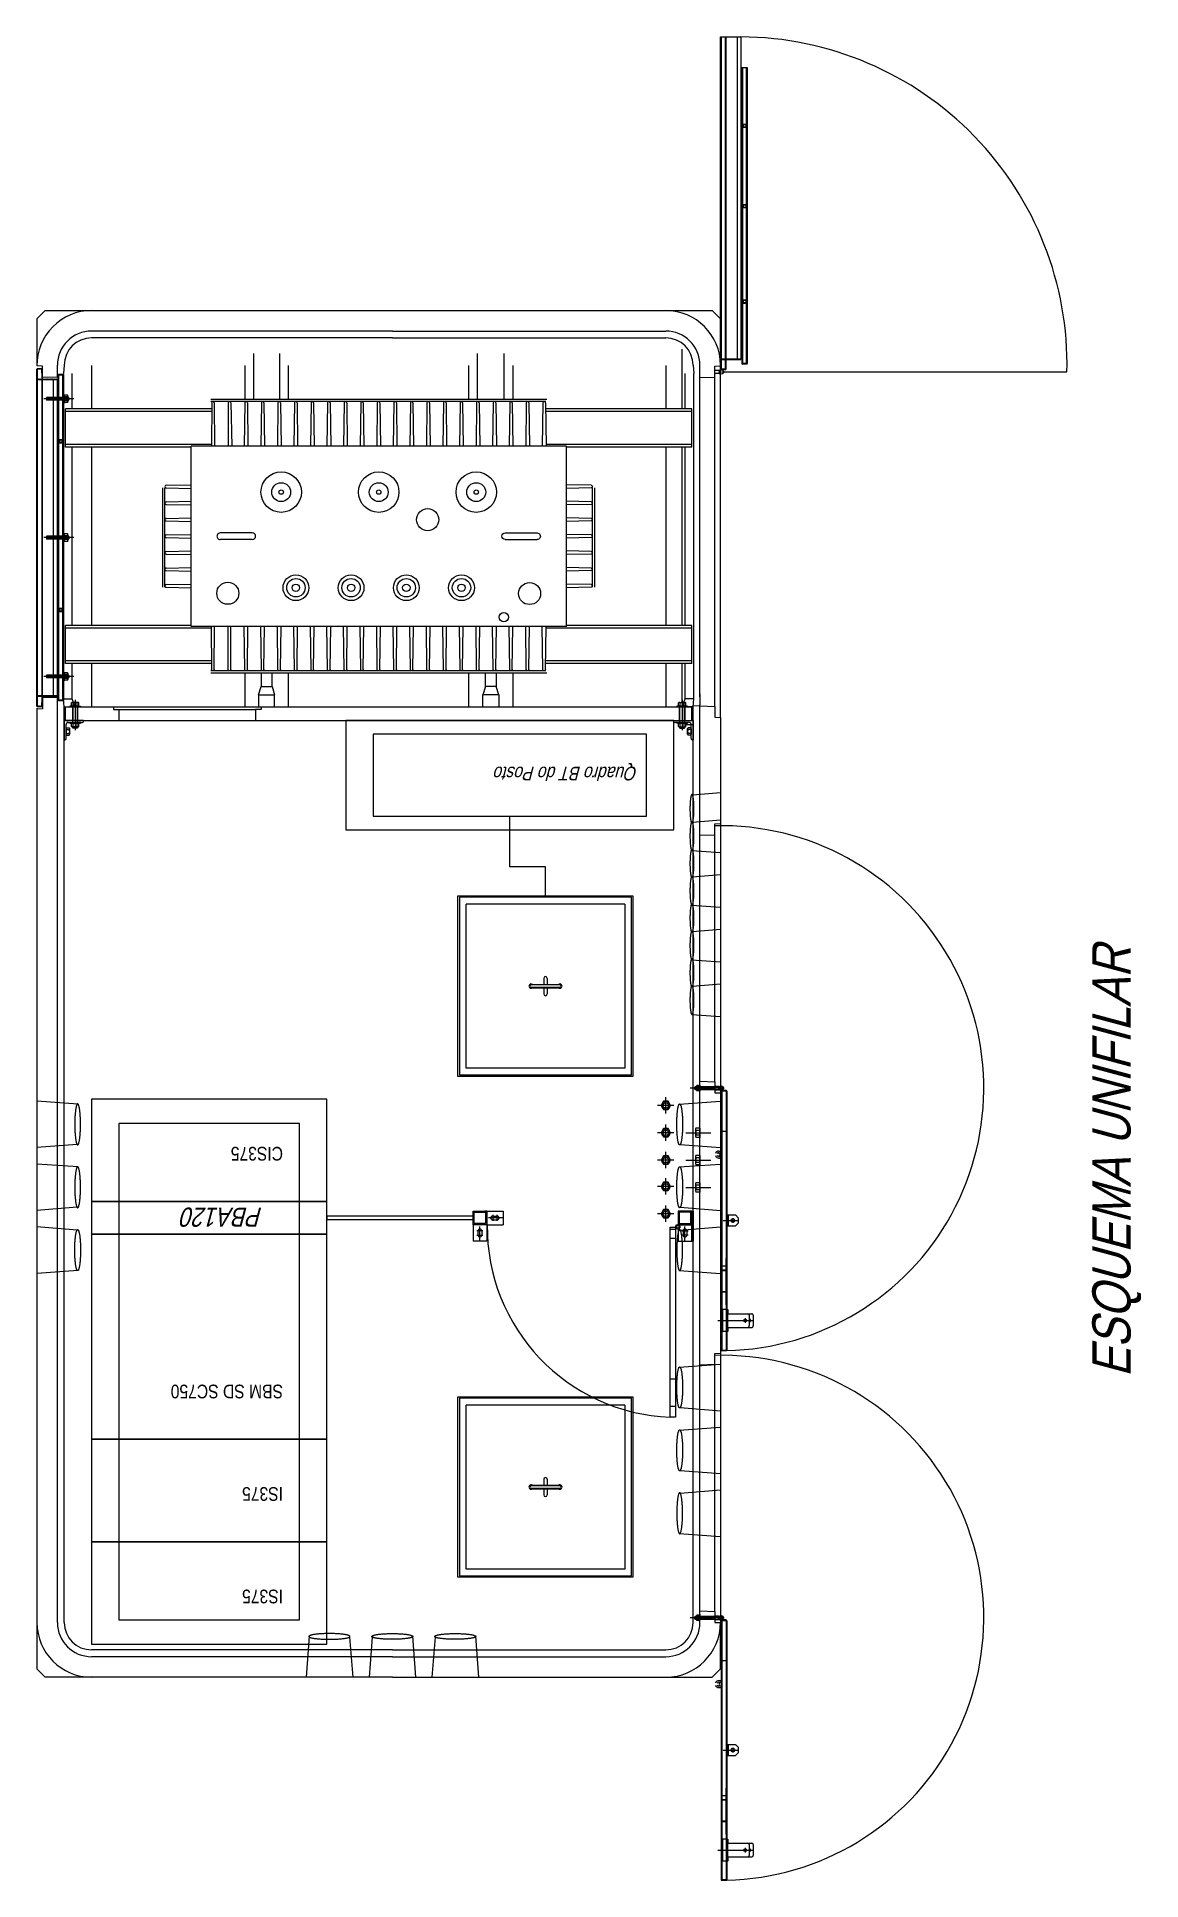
# Model space of a CAD drawing. Header units: millimetres. Extents: x -35961 to -35580, y 154458 to 154764.
# Drawn here: x -35809.9 to -35805.86, y 154629.51 to 154636.25 of the extents above; entities that cross this region are included whole.
import ezdxf

# ---------------------------------------------------------------- set-up
doc = ezdxf.new("R2010")
doc.units = ezdxf.units.MM
doc.header["$MEASUREMENT"] = 0
doc.layers.get('0').update_dxf_attribs({"color": 253})
for name, color, linetype in [('AM_0', 7, 'ByBlock'), ('ASA', 7, 'ByBlock'), ('CONTORNO', 7, 'ByBlock'), ('COTAS', 7, 'ByBlock'), ('EJES', 7, 'ByBlock'), ('HORMIGON', 7, 'ByBlock'), ('OLCULTA', 7, 'ByBlock'), ('PUERTA', 7, 'ByBlock'), ('PUERTA-INTERIOR', 7, 'ByBlock'), ('QGBT', 130, 'Continuous'), ('REJILLA', 7, 'ByBlock'), ('SUELO', 7, 'ByBlock'), ('TABIQUE', 7, 'ByBlock'), ('TAPA', 7, 'ByBlock'), ('TEXTO', 7, 'ByBlock'), ('UPN-140', 7, 'ByBlock')]:
    doc.layers.add(name, color=color, linetype=linetype)
doc.styles.get("Standard").update_dxf_attribs({"font": 'ARIALN.TTF'})

msp = doc.modelspace()

# ---------------------------------------------------------------- texts
for s, p in [('CIS375', (-35808.995, 154632.1913, 0)), ('SBM SD SC750', (-35808.995, 154631.3213, 0)), ('IS375', (-35808.995, 154630.9463, 0)), ('IS375', (-35808.995, 154630.5713, 0))]:
    msp.add_text(s, height=0.05, rotation=180).set_placement(p)
at = {"layer": 'TEXTO', "oblique": 15}
for s, height, rotation, p in [('Quadro BT do Posto', 0.05, 180, (-35807.6972, 154633.5822, 0)), ('ESQUEMA UNIFILAR', 0.14, 90, (-35805.8951, 154631.3486, 0)), ('PBA120', 0.07, 180, (-35809.0684, 154631.9693, 0))]:
    msp.add_text(s, height=height, rotation=rotation, dxfattribs=at).set_placement(p)

# ---------------------------------------------------------------- linework, layer by layer
for p, q in [((-35807.4701, 154633.8384, 0), (-35807.4701, 154635.0058, 0)), ((-35807.4701, 154633.8384, 0), (-35807.4701, 154634.9982, 0)), ((-35807.4701, 154633.8484, 0), (-35807.4701, 154633.809, 0)), ((-35808.7651, 154633.751, 0), (-35808.7651, 154633.351, 0)), ((-35807.5651, 154633.751, 0), (-35808.7651, 154633.751, 0)), ((-35807.5651, 154633.351, 0), (-35807.5651, 154633.751, 0)), ((-35808.7651, 154633.351, 0), (-35807.5651, 154633.351, 0)), ((-35807.4701, 154632.4281, 0), (-35807.4701, 154633.3281, 0)), ((-35807.4701, 154633.2735, 0), (-35807.4701, 154633.3281, 0)), ((-35809.695, 154631.8713, 0), (-35809.695, 154631.1213, 0)), ((-35808.835, 154631.8713, 0), (-35809.695, 154631.8713, 0)), ((-35808.835, 154631.1213, 0), (-35808.835, 154631.8713, 0)), ((-35807.4701, 154630.4906, 0), (-35807.4701, 154631.3938, 0)), ((-35809.695, 154631.1213, 0), (-35808.835, 154631.1213, 0))]:
    msp.add_line(p, q)
at = {"color": 1}
for p, q in [((-35808.6651, 154633.701, 0), (-35808.6651, 154633.401, 0)), ((-35807.6651, 154633.701, 0), (-35808.6651, 154633.701, 0)), ((-35807.6651, 154633.401, 0), (-35807.6651, 154633.701, 0)), ((-35808.6651, 154633.401, 0), (-35807.6651, 154633.401, 0)), ((-35809.595, 154632.2763, 0), (-35809.595, 154631.9913, 0)), ((-35808.935, 154632.2763, 0), (-35809.595, 154632.2763, 0)), ((-35808.935, 154631.9913, 0), (-35808.935, 154632.2763, 0)), ((-35809.595, 154631.9913, 0), (-35809.595, 154631.8713, 0)), ((-35808.935, 154631.8713, 0), (-35808.935, 154631.9913, 0)), ((-35809.595, 154631.8713, 0), (-35809.595, 154631.1213, 0)), ((-35808.935, 154631.1213, 0), (-35808.935, 154631.8713, 0)), ((-35809.595, 154631.1213, 0), (-35809.595, 154630.7463, 0)), ((-35808.935, 154630.7463, 0), (-35808.935, 154631.1213, 0)), ((-35809.595, 154630.7463, 0), (-35809.595, 154630.4613, 0)), ((-35808.935, 154630.4613, 0), (-35808.935, 154630.7463, 0)), ((-35809.595, 154630.4613, 0), (-35808.935, 154630.4613, 0))]:
    msp.add_line(p, q, dxfattribs=at)
at = {"elevation": 0}
for points in [[(-35808.835, 154631.9913), (-35808.835, 154632.3663), (-35809.695, 154632.3663), (-35809.695, 154631.9913)], [(-35808.835, 154631.8713), (-35808.835, 154631.9913), (-35809.695, 154631.9913), (-35809.695, 154631.8713)], [(-35808.835, 154630.7463), (-35808.835, 154631.1213), (-35809.695, 154631.1213), (-35809.695, 154630.7463)], [(-35808.835, 154630.3713), (-35808.835, 154630.7463), (-35809.695, 154630.7463), (-35809.695, 154630.3713)]]:
    msp.add_lwpolyline(points, close=True, dxfattribs=at)
at = {"layer": 'AM_0', "color": 7}
for p, q in [((-35809.0756, 154634.926, 0), (-35809.2588, 154634.926, 0)), ((-35809.0756, 154634.9179, 0), (-35809.2588, 154634.9179, 0)), ((-35809.2559, 154634.9132, 0), (-35809.2566, 154634.7551, 0)), ((-35809.2465, 154634.9132, 0), (-35809.2457, 154634.7551, 0)), ((-35809.1953, 154634.9132, 0), (-35809.1961, 154634.7551, 0)), ((-35809.1859, 154634.9132, 0), (-35809.1823, 154634.7551, 0)), ((-35809.1348, 154634.9132, 0), (-35809.1369, 154634.7551, 0)), ((-35809.1253, 154634.9132, 0), (-35809.1232, 154634.7551, 0)), ((-35809.0742, 154634.9132, 0), (-35809.0763, 154634.7551, 0)), ((-35808.0296, 154634.926, 0), (-35809.0756, 154634.926, 0)), ((-35808.2278, 154634.9179, 0), (-35809.0756, 154634.9179, 0)), ((-35809.0648, 154634.9132, 0), (-35809.0627, 154634.7551, 0)), ((-35809.0136, 154634.9132, 0), (-35809.0157, 154634.7551, 0)), ((-35809.0042, 154634.9132, 0), (-35809.0021, 154634.7551, 0)), ((-35808.9531, 154634.9132, 0), (-35808.9552, 154634.7551, 0)), ((-35808.9437, 154634.9132, 0), (-35808.9416, 154634.7551, 0)), ((-35808.8925, 154634.9132, 0), (-35808.8946, 154634.7551, 0)), ((-35808.8831, 154634.9132, 0), (-35808.881, 154634.7551, 0)), ((-35808.832, 154634.9132, 0), (-35808.8341, 154634.7551, 0)), ((-35808.8225, 154634.9132, 0), (-35808.8204, 154634.7551, 0)), ((-35808.7714, 154634.9132, 0), (-35808.7735, 154634.7551, 0)), ((-35808.762, 154634.9132, 0), (-35808.7599, 154634.7551, 0)), ((-35808.7108, 154634.9132, 0), (-35808.7129, 154634.7551, 0)), ((-35808.7014, 154634.9132, 0), (-35808.6993, 154634.7551, 0)), ((-35808.6503, 154634.9132, 0), (-35808.6524, 154634.7551, 0)), ((-35808.6409, 154634.9132, 0), (-35808.6388, 154634.7551, 0)), ((-35808.5897, 154634.9132, 0), (-35808.5918, 154634.7551, 0)), ((-35808.5803, 154634.9132, 0), (-35808.5782, 154634.7551, 0)), ((-35808.5291, 154634.9132, 0), (-35808.5313, 154634.7551, 0)), ((-35808.5197, 154634.9132, 0), (-35808.5176, 154634.7551, 0)), ((-35808.4686, 154634.9132, 0), (-35808.4707, 154634.7551, 0)), ((-35808.4592, 154634.9132, 0), (-35808.4571, 154634.7551, 0)), ((-35808.408, 154634.9132, 0), (-35808.4101, 154634.7551, 0)), ((-35808.3986, 154634.9132, 0), (-35808.3965, 154634.7551, 0)), ((-35808.3475, 154634.9132, 0), (-35808.3496, 154634.7551, 0)), ((-35808.338, 154634.9132, 0), (-35808.3359, 154634.7551, 0)), ((-35808.2869, 154634.9132, 0), (-35808.289, 154634.7551, 0)), ((-35808.2775, 154634.9132, 0), (-35808.2754, 154634.7551, 0)), ((-35808.2263, 154634.9132, 0), (-35808.2284, 154634.7551, 0)), ((-35808.0332, 154634.9179, 0), (-35808.2278, 154634.9179, 0)), ((-35808.2169, 154634.9132, 0), (-35808.2148, 154634.7551, 0)), ((-35808.1658, 154634.9132, 0), (-35808.1679, 154634.7551, 0)), ((-35808.1564, 154634.9132, 0), (-35808.1543, 154634.7551, 0)), ((-35808.1052, 154634.9132, 0), (-35808.1073, 154634.7551, 0)), ((-35808.0958, 154634.9132, 0), (-35808.0937, 154634.7551, 0)), ((-35808.0447, 154634.9132, 0), (-35808.0468, 154634.7551, 0)), ((-35808.0352, 154634.9132, 0), (-35808.0331, 154634.7551, 0)), ((-35809.3313, 154634.0956, 0), (-35809.3313, 154634.7551, 0)), ((-35809.1517, 154634.7551, 0), (-35809.3313, 154634.7551, 0)), ((-35808.6108, 154634.7551, 0), (-35809.1517, 154634.7551, 0)), ((-35808.2278, 154634.7551, 0), (-35808.6108, 154634.7551, 0)), ((-35808.0709, 154634.7551, 0), (-35808.2278, 154634.7551, 0)), ((-35807.9586, 154634.7551, 0), (-35808.0709, 154634.7551, 0)), ((-35807.9586, 154634.0956, 0), (-35807.9586, 154634.7551, 0)), ((-35809.435, 154634.239, 0), (-35809.435, 154634.6024, 0)), ((-35809.4269, 154634.239, 0), (-35809.4269, 154634.6023, 0)), ((-35809.4222, 154634.6117, 0), (-35809.3313, 154634.6138, 0)), ((-35809.4222, 154634.6023, 0), (-35809.3313, 154634.6002, 0)), ((-35807.8678, 154634.6117, 0), (-35807.9586, 154634.6138, 0)), ((-35807.8678, 154634.6023, 0), (-35807.9586, 154634.6002, 0)), ((-35807.8631, 154634.239, 0), (-35807.8631, 154634.6023, 0)), ((-35807.855, 154634.239, 0), (-35807.855, 154634.6024, 0)), ((-35809.4222, 154634.5512, 0), (-35809.3313, 154634.5533, 0)), ((-35809.4222, 154634.5418, 0), (-35809.3313, 154634.5397, 0)), ((-35807.8678, 154634.5512, 0), (-35807.9586, 154634.5533, 0)), ((-35807.8678, 154634.5418, 0), (-35807.9586, 154634.5397, 0)), ((-35809.4222, 154634.4906, 0), (-35809.3313, 154634.4927, 0)), ((-35809.4222, 154634.4812, 0), (-35809.3313, 154634.4791, 0)), ((-35809.4222, 154634.43, 0), (-35809.3313, 154634.4322, 0)), ((-35809.1073, 154634.4375, 0), (-35809.2244, 154634.4375, 0)), ((-35808.1827, 154634.4375, 0), (-35808.0656, 154634.4375, 0)), ((-35807.8678, 154634.4906, 0), (-35807.9586, 154634.4927, 0)), ((-35807.8678, 154634.4812, 0), (-35807.9586, 154634.4791, 0)), ((-35807.8678, 154634.43, 0), (-35807.9586, 154634.4322, 0)), ((-35809.4222, 154634.4206, 0), (-35809.3313, 154634.4185, 0)), ((-35809.4222, 154634.3695, 0), (-35809.3313, 154634.3716, 0)), ((-35809.4222, 154634.3601, 0), (-35809.3313, 154634.358, 0)), ((-35809.1073, 154634.4132, 0), (-35809.2244, 154634.4132, 0)), ((-35808.1827, 154634.4132, 0), (-35808.0656, 154634.4132, 0)), ((-35807.8678, 154634.4206, 0), (-35807.9586, 154634.4185, 0)), ((-35807.8678, 154634.3695, 0), (-35807.9586, 154634.3716, 0)), ((-35807.8678, 154634.3601, 0), (-35807.9586, 154634.358, 0)), ((-35809.4222, 154634.3089, 0), (-35809.3313, 154634.311, 0)), ((-35809.4222, 154634.2995, 0), (-35809.3313, 154634.2974, 0)), ((-35807.8678, 154634.3089, 0), (-35807.9586, 154634.311, 0)), ((-35807.8678, 154634.2995, 0), (-35807.9586, 154634.2974, 0)), ((-35809.4222, 154634.2484, 0), (-35809.3313, 154634.2505, 0)), ((-35809.4222, 154634.2389, 0), (-35809.3313, 154634.2368, 0)), ((-35807.8678, 154634.2484, 0), (-35807.9586, 154634.2505, 0)), ((-35807.8678, 154634.2389, 0), (-35807.9586, 154634.2368, 0)), ((-35807.9586, 154634.0956, 0), (-35809.3313, 154634.0956, 0)), ((-35809.2559, 154633.9375, 0), (-35809.2566, 154634.0956, 0)), ((-35809.2465, 154633.9375, 0), (-35809.2457, 154634.0956, 0)), ((-35809.1953, 154633.9375, 0), (-35809.1961, 154634.0929, 0)), ((-35809.1859, 154633.9375, 0), (-35809.1852, 154634.0929, 0)), ((-35809.1348, 154633.9375, 0), (-35809.1369, 154634.0956, 0)), ((-35809.1253, 154633.9375, 0), (-35809.1232, 154634.0956, 0)), ((-35809.0742, 154633.9375, 0), (-35809.0763, 154634.0956, 0)), ((-35809.0648, 154633.9375, 0), (-35809.0627, 154634.0956, 0)), ((-35809.0136, 154633.9375, 0), (-35809.0157, 154634.0956, 0)), ((-35809.0042, 154633.9375, 0), (-35809.0021, 154634.0956, 0)), ((-35808.9531, 154633.9375, 0), (-35808.9552, 154634.0956, 0)), ((-35808.9437, 154633.9375, 0), (-35808.9416, 154634.0956, 0)), ((-35808.8925, 154633.9375, 0), (-35808.8946, 154634.0956, 0)), ((-35808.8831, 154633.9375, 0), (-35808.881, 154634.0956, 0)), ((-35808.832, 154633.9375, 0), (-35808.8341, 154634.0956, 0)), ((-35808.8225, 154633.9375, 0), (-35808.8204, 154634.0956, 0)), ((-35808.7714, 154633.9375, 0), (-35808.7735, 154634.0956, 0)), ((-35808.762, 154633.9375, 0), (-35808.7599, 154634.0956, 0)), ((-35808.7108, 154633.9375, 0), (-35808.7129, 154634.0956, 0)), ((-35808.7014, 154633.9375, 0), (-35808.6993, 154634.0956, 0)), ((-35808.6503, 154633.9375, 0), (-35808.6524, 154634.0956, 0)), ((-35808.6409, 154633.9375, 0), (-35808.6388, 154634.0956, 0)), ((-35808.5897, 154633.9375, 0), (-35808.5918, 154634.0956, 0)), ((-35808.5803, 154633.9375, 0), (-35808.5782, 154634.0956, 0)), ((-35808.5291, 154633.9375, 0), (-35808.5313, 154634.0956, 0)), ((-35808.5197, 154633.9375, 0), (-35808.5176, 154634.0956, 0)), ((-35808.4686, 154633.9375, 0), (-35808.4707, 154634.0956, 0)), ((-35808.4592, 154633.9375, 0), (-35808.4571, 154634.0956, 0)), ((-35808.408, 154633.9375, 0), (-35808.4101, 154634.0956, 0)), ((-35808.3986, 154633.9375, 0), (-35808.3965, 154634.0956, 0)), ((-35808.3475, 154633.9375, 0), (-35808.3496, 154634.0956, 0)), ((-35808.338, 154633.9375, 0), (-35808.3359, 154634.0956, 0)), ((-35808.2869, 154633.9375, 0), (-35808.289, 154634.0956, 0)), ((-35808.2775, 154633.9375, 0), (-35808.2754, 154634.0956, 0)), ((-35808.2263, 154633.9375, 0), (-35808.2284, 154634.0956, 0)), ((-35808.2169, 154633.9375, 0), (-35808.2148, 154634.0956, 0)), ((-35808.1658, 154633.9375, 0), (-35808.1679, 154634.0956, 0)), ((-35808.1564, 154633.9375, 0), (-35808.1543, 154634.0956, 0)), ((-35808.1052, 154633.9375, 0), (-35808.1073, 154634.0956, 0)), ((-35808.0958, 154633.9375, 0), (-35808.0937, 154634.0956, 0)), ((-35808.0447, 154633.9375, 0), (-35808.0468, 154634.0956, 0)), ((-35808.0352, 154633.9375, 0), (-35808.0331, 154634.0956, 0)), ((-35809.0756, 154633.9328, 0), (-35809.2588, 154633.9328, 0)), ((-35809.0756, 154633.9247, 0), (-35809.2588, 154633.9247, 0)), ((-35808.2278, 154633.9328, 0), (-35809.0756, 154633.9328, 0)), ((-35808.0296, 154633.9247, 0), (-35809.0756, 154633.9247, 0)), ((-35808.0332, 154633.9328, 0), (-35808.2278, 154633.9328, 0))]:
    msp.add_line(p, q, dxfattribs=at)
for centre, radius in [((-35809.0016, 154634.5868, 0), 0.074), ((-35808.645, 154634.5868, 0), 0.074), ((-35808.2883, 154634.5868, 0), 0.074), ((-35809.0016, 154634.5868, 0), 0.0345), ((-35809.0016, 154634.5868, 0), 0.00807), ((-35808.645, 154634.5868, 0), 0.0345), ((-35808.645, 154634.5868, 0), 0.00807), ((-35808.2883, 154634.5868, 0), 0.0345), ((-35808.2883, 154634.5868, 0), 0.00807), ((-35808.466, 154634.4859, 0), 0.0404), ((-35809.1968, 154634.2167, 0), 0.0404), ((-35808.9478, 154634.2369, 0), 0.0471), ((-35808.9478, 154634.2369, 0), 0.0336), ((-35808.9478, 154634.2369, 0), 0.0135), ((-35808.7459, 154634.2369, 0), 0.0471), ((-35808.7459, 154634.2369, 0), 0.0336), ((-35808.7459, 154634.2369, 0), 0.0135), ((-35808.544, 154634.2369, 0), 0.0471), ((-35808.544, 154634.2369, 0), 0.0336), ((-35808.544, 154634.2369, 0), 0.0135), ((-35808.3422, 154634.2369, 0), 0.0471), ((-35808.3422, 154634.2369, 0), 0.0336), ((-35808.3422, 154634.2369, 0), 0.0135), ((-35808.1874, 154634.1293, 0), 0.0168)]:
    msp.add_circle(centre, radius, dxfattribs=at)
at = {"layer": 'AM_0'}
msp.add_circle((-35808.0932, 154634.2158, 0), 0.0404, dxfattribs=at)
at = {"layer": 'AM_0', "color": 7}
for centre, radius, start, end in [((-35809.2512, 154634.9132, 0), 0.00471, 359.99998, 180), ((-35809.1906, 154634.9132, 0), 0.00471, 359.99998, 180), ((-35809.1301, 154634.9132, 0), 0.00471, 359.99998, 180), ((-35809.0695, 154634.9132, 0), 0.00471, 359.99998, 180), ((-35809.0089, 154634.9132, 0), 0.00471, 359.99998, 180), ((-35808.9484, 154634.9132, 0), 0.00471, 359.99998, 180), ((-35808.8878, 154634.9132, 0), 0.00471, 359.99998, 180), ((-35808.8272, 154634.9132, 0), 0.00471, 359.99998, 180), ((-35808.7667, 154634.9132, 0), 0.00471, 359.99998, 180), ((-35808.7061, 154634.9132, 0), 0.00471, 359.99998, 180), ((-35808.6456, 154634.9132, 0), 0.00471, 359.99998, 180), ((-35808.585, 154634.9132, 0), 0.00471, 359.99998, 180), ((-35808.5244, 154634.9132, 0), 0.00471, 359.99998, 180), ((-35808.4639, 154634.9132, 0), 0.00471, 359.99998, 180), ((-35808.4033, 154634.9132, 0), 0.00471, 359.99998, 180), ((-35808.3428, 154634.9132, 0), 0.00471, 359.99998, 180), ((-35808.2822, 154634.9132, 0), 0.00471, 359.99998, 180), ((-35808.2216, 154634.9132, 0), 0.00471, 359.99998, 180), ((-35808.2216, 154634.9132, 0), 0.00471, 359.99998, 180), ((-35808.1611, 154634.9132, 0), 0.00471, 359.99998, 180), ((-35808.1005, 154634.9132, 0), 0.00471, 359.99998, 180), ((-35808.0399, 154634.9132, 0), 0.00471, 359.99998, 180), ((-35809.4222, 154634.607, 0), 0.00471, 90, 270.00002), ((-35809.4222, 154634.5465, 0), 0.00471, 90, 270.00002), ((-35809.4222, 154634.4859, 0), 0.00471, 90, 270.00002), ((-35809.4222, 154634.4253, 0), 0.00471, 90, 270.00002), ((-35809.2244, 154634.4253, 0), 0.0121, 90, 270.00002), ((-35809.1073, 154634.4253, 0), 0.0121, 270.00001, 90), ((-35809.4222, 154634.3648, 0), 0.00471, 90, 270.00002), ((-35809.4222, 154634.3042, 0), 0.00471, 90, 270.00002), ((-35809.4222, 154634.2437, 0), 0.00471, 90, 270.00002)]:
    msp.add_arc(centre, radius, start, end, dxfattribs=at)
at = {"layer": 'AM_0', "color": 7, "extrusion": (0, 0, -1)}
for centre, radius, start, end in [((35807.8678, 154634.607, 0), 0.00471, 90, 270.00002), ((35807.8678, 154634.5465, 0), 0.00471, 90, 270.00002), ((35808.1827, 154634.4253, 0), 0.0121, 270.00001, 90), ((35808.0656, 154634.4253, 0), 0.0121, 90, 270.00002), ((35807.8678, 154634.4859, 0), 0.00471, 90, 270.00002), ((35807.8678, 154634.4253, 0), 0.00471, 90, 270.00002), ((35807.8678, 154634.3648, 0), 0.00471, 90, 270.00002), ((35807.8678, 154634.3042, 0), 0.00471, 90, 270.00002), ((35807.8678, 154634.2437, 0), 0.00471, 90, 270.00002), ((35809.2512, 154633.9375, 0), 0.00471, 180, 0), ((35809.1906, 154633.9375, 0), 0.00471, 180, 0), ((35809.1301, 154633.9375, 0), 0.00471, 180, 0), ((35809.0695, 154633.9375, 0), 0.00471, 180, 0), ((35809.0089, 154633.9375, 0), 0.00471, 180, 0), ((35808.9484, 154633.9375, 0), 0.00471, 180, 0), ((35808.8878, 154633.9375, 0), 0.00471, 180, 0), ((35808.8272, 154633.9375, 0), 0.00471, 180, 0), ((35808.7667, 154633.9375, 0), 0.00471, 180, 0), ((35808.7061, 154633.9375, 0), 0.00471, 180, 0), ((35808.6456, 154633.9375, 0), 0.00471, 180, 0), ((35808.585, 154633.9375, 0), 0.00471, 180, 0), ((35808.5244, 154633.9375, 0), 0.00471, 180, 0), ((35808.4639, 154633.9375, 0), 0.00471, 180, 0), ((35808.4033, 154633.9375, 0), 0.00471, 180, 0), ((35808.3428, 154633.9375, 0), 0.00471, 180, 0), ((35808.2822, 154633.9375, 0), 0.00471, 180, 0), ((35808.2216, 154633.9375, 0), 0.00471, 180, 0), ((35808.2216, 154633.9375, 0), 0.00471, 180, 0), ((35808.1611, 154633.9375, 0), 0.00471, 180, 0), ((35808.1005, 154633.9375, 0), 0.00471, 180, 0), ((35808.0399, 154633.9375, 0), 0.00471, 180, 0)]:
    msp.add_arc(centre, radius, start, end, dxfattribs=at)
at = {"layer": 'ASA'}
for p, q in [((-35807.9826, 154632.7843, 0), (-35808.0876, 154632.7843, 0)), ((-35807.9826, 154632.7743, 0), (-35808.0876, 154632.7743, 0)), ((-35808.083, 154632.7858, 0), (-35807.9873, 154632.7858, 0)), ((-35808.083, 154632.7728, 0), (-35807.9873, 154632.7728, 0)), ((-35808.0416, 154632.8078, 0), (-35808.0416, 154632.7858, 0)), ((-35808.0416, 154632.7728, 0), (-35808.0416, 154632.7508, 0)), ((-35808.0286, 154632.8078, 0), (-35808.0286, 154632.7858, 0)), ((-35808.0286, 154632.7728, 0), (-35808.0286, 154632.7508, 0)), ((-35807.9826, 154630.9515, 0), (-35808.0876, 154630.9515, 0)), ((-35807.9826, 154630.9415, 0), (-35808.0876, 154630.9415, 0)), ((-35808.083, 154630.953, 0), (-35807.9873, 154630.953, 0)), ((-35808.083, 154630.94, 0), (-35807.9873, 154630.94, 0)), ((-35808.0416, 154630.975, 0), (-35808.0416, 154630.953, 0)), ((-35808.0416, 154630.94, 0), (-35808.0416, 154630.918, 0)), ((-35808.0286, 154630.975, 0), (-35808.0286, 154630.953, 0)), ((-35808.0286, 154630.94, 0), (-35808.0286, 154630.918, 0))]:
    msp.add_line(p, q, dxfattribs=at)
for centre, radius, start, end in [((-35808.0351, 154632.8078, 0), 0.0065, 0, 180), ((-35808.0876, 154632.7793, 0), 0.008, 54.34091, 305.65909), ((-35808.0876, 154632.7793, 0), 0.005, 90, 270), ((-35808.0351, 154632.7508, 0), 0.0065, 180, 0), ((-35807.9826, 154632.7793, 0), 0.008, 234.34091, 125.65909), ((-35807.9826, 154632.7793, 0), 0.005, 270, 90), ((-35808.0876, 154630.9465, 0), 0.008, 54.34091, 305.65909), ((-35808.0876, 154630.9465, 0), 0.005, 90, 270), ((-35808.0351, 154630.975, 0), 0.0065, 0, 180), ((-35807.9826, 154630.9465, 0), 0.008, 234.34091, 125.65909), ((-35807.9826, 154630.9465, 0), 0.005, 270, 90), ((-35808.0351, 154630.918, 0), 0.0065, 180, 0)]:
    msp.add_arc(centre, radius, start, end, dxfattribs=at)
at = {"layer": 'CONTORNO'}
for p, q in [((-35809.8951, 154635.221, 0), (-35809.8651, 154635.251, 0)), ((-35809.8651, 154635.251, 0), (-35807.4251, 154635.251, 0)), ((-35807.3951, 154635.221, 0), (-35807.4251, 154635.251, 0)), ((-35809.8951, 154635.221, 0), (-35809.8951, 154635.051, 0)), ((-35808.5951, 154635.176, 0), (-35809.6951, 154635.176, 0)), ((-35808.5951, 154635.176, 0), (-35807.5951, 154635.176, 0)), ((-35807.3951, 154635.221, 0), (-35807.3951, 154635.051, 0)), ((-35808.5951, 154635.151, 0), (-35809.6951, 154635.151, 0)), ((-35808.5951, 154635.151, 0), (-35807.5951, 154635.151, 0)), ((-35807.535, 154634.8914, 0), (-35807.535, 154635.1103, 0)), ((-35809.8751, 154635.0479, 0), (-35809.8951, 154635.0486, 0)), ((-35809.8751, 154635.0078, 0), (-35809.8751, 154635.0479, 0)), ((-35809.8751, 154635.0071, 0), (-35809.8751, 154635.0471, 0)), ((-35809.8201, 154635.0058, 0), (-35809.8201, 154635.051, 0)), ((-35809.7951, 154635.051, 0), (-35809.7972, 154635.021, 0)), ((-35809.695, 154635.0503, 0), (-35809.695, 154634.8914, 0)), ((-35809.135, 154635.0503, 0), (-35809.135, 154634.926, 0)), ((-35809.1032, 154635.0936, 0), (-35809.1032, 154634.926, 0)), ((-35809.0068, 154634.926, 0), (-35809.0068, 154635.0936, 0)), ((-35808.975, 154634.926, 0), (-35808.975, 154635.0503, 0)), ((-35808.315, 154634.926, 0), (-35808.315, 154635.0503, 0)), ((-35808.2832, 154634.926, 0), (-35808.2832, 154635.0936, 0)), ((-35808.1868, 154635.0936, 0), (-35808.1868, 154634.926, 0)), ((-35808.155, 154635.0503, 0), (-35808.155, 154634.926, 0)), ((-35807.595, 154635.0503, 0), (-35807.595, 154634.8914, 0)), ((-35807.4951, 154635.051, 0), (-35807.493, 154635.021, 0)), ((-35807.4701, 154635.0058, 0), (-35807.4701, 154635.051, 0)), ((-35807.4151, 154635.0479, 0), (-35807.3951, 154635.0486, 0)), ((-35807.4151, 154635.011, 0), (-35807.4151, 154635.0479, 0)), ((-35807.4151, 154635.0078, 0), (-35807.4151, 154635.0479, 0)), ((-35807.3951, 154633.7623, 0), (-35807.3951, 154635.051, 0)), ((-35809.8201, 154635.0058, 0), (-35809.8751, 154635.0078, 0)), ((-35809.7659, 154634.8914, 0), (-35809.7659, 154635.0203, 0)), ((-35807.5241, 154634.8914, 0), (-35807.5241, 154635.0203, 0)), ((-35807.493, 154633.831, 0), (-35807.493, 154635.021, 0)), ((-35807.4701, 154635.0058, 0), (-35807.4151, 154635.0078, 0)), ((-35809.7659, 154634.0993, 0), (-35809.7659, 154634.7514, 0)), ((-35809.695, 154634.7514, 0), (-35809.695, 154634.0993, 0)), ((-35807.535, 154634.0993, 0), (-35807.535, 154634.7514, 0)), ((-35807.5241, 154634.0993, 0), (-35807.5241, 154634.7514, 0)), ((-35807.595, 154634.691, 0), (-35807.595, 154634.1957, 0)), ((-35809.7659, 154633.8303, 0), (-35809.7659, 154633.9593, 0)), ((-35809.695, 154633.9593, 0), (-35809.695, 154633.8003, 0)), ((-35807.595, 154633.9593, 0), (-35807.595, 154633.8003, 0)), ((-35807.535, 154633.8163, 0), (-35807.535, 154633.9593, 0)), ((-35807.5241, 154633.8303, 0), (-35807.5241, 154633.9593, 0)), ((-35809.135, 154633.9247, 0), (-35809.135, 154633.8003, 0)), ((-35809.075, 154633.9247, 0), (-35809.075, 154633.8753, 0)), ((-35809.035, 154633.8753, 0), (-35809.035, 154633.9247, 0)), ((-35808.975, 154633.8003, 0), (-35808.975, 154633.9247, 0)), ((-35808.315, 154633.8003, 0), (-35808.315, 154633.9247, 0)), ((-35808.255, 154633.8753, 0), (-35808.255, 154633.9247, 0)), ((-35808.215, 154633.9247, 0), (-35808.215, 154633.8753, 0)), ((-35808.155, 154633.9247, 0), (-35808.155, 154633.8003, 0)), ((-35809.8201, 154633.8358, 0), (-35809.8751, 154633.8339, 0)), ((-35809.8751, 154633.8339, 0), (-35809.8751, 154633.7939, 0)), ((-35809.8201, 154630.451, 0), (-35809.8201, 154633.839, 0)), ((-35809.7972, 154633.831, 0), (-35809.766, 154633.831, 0)), ((-35809.7951, 154633.801, 0), (-35809.7972, 154633.831, 0)), ((-35809.7551, 154633.801, 0), (-35809.766, 154633.831, 0)), ((-35809.0844, 154633.8453, 0), (-35809.075, 154633.8753, 0)), ((-35809.0844, 154633.8453, 0), (-35809.0256, 154633.8453, 0)), ((-35809.0844, 154633.8453, 0), (-35809.0844, 154633.8003, 0)), ((-35809.075, 154633.8753, 0), (-35809.035, 154633.8753, 0)), ((-35809.035, 154633.8753, 0), (-35809.0256, 154633.8453, 0)), ((-35809.0256, 154633.8003, 0), (-35809.0256, 154633.8453, 0)), ((-35808.255, 154633.8753, 0), (-35808.2644, 154633.8453, 0)), ((-35808.2644, 154633.8003, 0), (-35808.2644, 154633.8453, 0)), ((-35808.2056, 154633.8453, 0), (-35808.2644, 154633.8453, 0)), ((-35808.215, 154633.8753, 0), (-35808.255, 154633.8753, 0)), ((-35808.2056, 154633.8453, 0), (-35808.215, 154633.8753, 0)), ((-35808.2056, 154633.8453, 0), (-35808.2056, 154633.8003, 0)), ((-35807.5351, 154633.801, 0), (-35807.5242, 154633.831, 0)), ((-35807.493, 154633.831, 0), (-35807.5242, 154633.831, 0)), ((-35807.4951, 154633.801, 0), (-35807.493, 154633.831, 0)), ((-35809.8951, 154633.7958, 0), (-35809.8951, 154630.281, 0)), ((-35809.8751, 154633.7939, 0), (-35809.8951, 154633.7932, 0)), ((-35809.7951, 154630.451, 0), (-35809.7951, 154633.801, 0)), ((-35809.7951, 154633.801, 0), (-35809.7551, 154633.801, 0)), ((-35807.4951, 154633.801, 0), (-35807.5351, 154633.801, 0)), ((-35807.4951, 154630.451, 0), (-35807.4951, 154633.801, 0)), ((-35807.4948, 154633.8058, 0), (-35807.4151, 154633.803, 0)), ((-35807.4701, 154631.7462, 0), (-35807.4701, 154633.809, 0)), ((-35807.4151, 154633.803, 0), (-35807.4151, 154633.763, 0)), ((-35807.4151, 154633.763, 0), (-35807.3951, 154633.7623, 0)), ((-35807.3949, 154633.7623, 0), (-35807.3951, 154630.451, 0)), ((-35807.5213, 154633.7362, 0), (-35807.4951, 154633.7362, 0)), ((-35807.4151, 154633.3732, 0), (-35807.3951, 154633.3739, 0)), ((-35807.4151, 154633.3332, 0), (-35807.4151, 154633.3732, 0)), ((-35807.4701, 154633.3313, 0), (-35807.4151, 154633.3332, 0)), ((-35807.4701, 154632.4313, 0), (-35807.4151, 154632.4293, 0)), ((-35807.4701, 154632.3861, 0), (-35807.4701, 154632.4313, 0)), ((-35807.4151, 154632.4293, 0), (-35807.4151, 154632.3892, 0)), ((-35807.4151, 154632.3892, 0), (-35807.3951, 154632.3885, 0)), ((-35807.4701, 154631.3938, 0), (-35807.4701, 154631.7462, 0)), ((-35807.4701, 154631.3938, 0), (-35807.4151, 154631.3957, 0)), ((-35807.4151, 154631.4357, 0), (-35807.3951, 154631.4364, 0)), ((-35807.4151, 154631.3957, 0), (-35807.4151, 154631.4357, 0)), ((-35807.4701, 154630.451, 0), (-35807.4701, 154630.4962, 0)), ((-35807.4701, 154630.4938, 0), (-35807.4151, 154630.4919, 0)), ((-35807.4151, 154630.4919, 0), (-35807.4151, 154630.4517, 0)), ((-35807.4151, 154630.4517, 0), (-35807.3951, 154630.451, 0)), ((-35807.3951, 154630.281, 0), (-35807.3951, 154630.451, 0)), ((-35808.5951, 154630.351, 0), (-35809.6951, 154630.351, 0)), ((-35808.5951, 154630.326, 0), (-35809.6951, 154630.326, 0)), ((-35808.5951, 154630.351, 0), (-35807.5951, 154630.351, 0)), ((-35808.5951, 154630.326, 0), (-35807.5951, 154630.326, 0)), ((-35809.8951, 154630.281, 0), (-35809.8651, 154630.251, 0)), ((-35808.5951, 154630.251, 0), (-35809.8651, 154630.251, 0)), ((-35808.5951, 154630.251, 0), (-35807.4251, 154630.251, 0)), ((-35807.4251, 154630.251, 0), (-35807.3951, 154630.281, 0))]:
    msp.add_line(p, q, dxfattribs=at)
at = {"layer": 'CONTORNO', "elevation": 0}
for points in [[(-35807.595, 154634.7514), (-35807.595, 154634.0993)], [(-35807.595, 154633.9593), (-35807.595, 154633.8003)]]:
    msp.add_lwpolyline(points, dxfattribs=at)
at = {"layer": 'CONTORNO'}
for centre, radius, start, end in [((-35809.6951, 154635.051, 0), 0.2, 90, 180.68506), ((-35807.5951, 154635.051, 0), 0.2, 0, 90), ((-35809.6951, 154635.051, 0), 0.125, 90, 180), ((-35807.5951, 154635.051, 0), 0.125, 0, 90), ((-35809.6951, 154635.051, 0), 0.1, 90, 180), ((-35807.5951, 154635.051, 0), 0.1, 0, 90), ((-35809.6951, 154630.451, 0), 0.2, 180, 270), ((-35809.6951, 154630.451, 0), 0.125, 180, 270), ((-35809.6951, 154630.451, 0), 0.1, 180, 270), ((-35807.5951, 154630.451, 0), 0.2, 270, 0), ((-35807.5951, 154630.451, 0), 0.1, 270, 0), ((-35807.5951, 154630.451, 0), 0.125, 270, 0)]:
    msp.add_arc(centre, radius, start, end, dxfattribs=at)
at = {"layer": 'COTAS'}
for p, q in [((-35809.769, 154633.804, 0), (-35809.769, 154633.8155, 0)), ((-35809.7413, 154633.804, 0), (-35809.769, 154633.804, 0)), ((-35809.7447, 154633.817, 0), (-35809.7655, 154633.817, 0)), ((-35809.7621, 154633.804, 0), (-35809.7621, 154633.8155, 0)), ((-35809.7482, 154633.804, 0), (-35809.7482, 154633.8155, 0)), ((-35809.7413, 154633.804, 0), (-35809.7413, 154633.8155, 0)), ((-35807.549, 154633.804, 0), (-35807.549, 154633.8155, 0)), ((-35807.549, 154633.804, 0), (-35807.5213, 154633.804, 0)), ((-35807.5455, 154633.817, 0), (-35807.5247, 154633.817, 0)), ((-35807.5421, 154633.804, 0), (-35807.5421, 154633.8155, 0)), ((-35807.5282, 154633.804, 0), (-35807.5282, 154633.8155, 0)), ((-35807.5213, 154633.804, 0), (-35807.5213, 154633.8155, 0)), ((-35809.7951, 154633.751, 0), (-35809.7951, 154633.681, 0)), ((-35809.7251, 154633.751, 0), (-35809.7951, 154633.751, 0)), ((-35809.7881, 154633.685, 0), (-35809.7881, 154633.737, 0)), ((-35809.7881, 154633.7248, 0), (-35809.7766, 154633.7248, 0)), ((-35809.7881, 154633.6971, 0), (-35809.7881, 154633.7248, 0)), ((-35809.7881, 154633.7207, 0), (-35809.7881, 154633.7013, 0)), ((-35809.7881, 154633.7179, 0), (-35809.7766, 154633.7179, 0)), ((-35809.7881, 154633.7041, 0), (-35809.7766, 154633.7041, 0)), ((-35809.7881, 154633.6971, 0), (-35809.7766, 154633.6971, 0)), ((-35809.7811, 154633.744, 0), (-35809.7291, 154633.744, 0)), ((-35809.7751, 154633.7006, 0), (-35809.7751, 154633.7214, 0)), ((-35809.7413, 154633.741, 0), (-35809.769, 154633.741, 0)), ((-35809.7413, 154633.741, 0), (-35809.769, 154633.741, 0)), ((-35809.769, 154633.7295, 0), (-35809.769, 154633.7395, 0)), ((-35809.7447, 154633.741, 0), (-35809.7655, 154633.741, 0)), ((-35809.7447, 154633.728, 0), (-35809.7655, 154633.728, 0)), ((-35809.7631, 154633.7237, 0), (-35809.7631, 154633.728, 0)), ((-35809.7471, 154633.7237, 0), (-35809.7631, 154633.7237, 0)), ((-35809.7621, 154633.7226, 0), (-35809.7631, 154633.7237, 0)), ((-35809.7621, 154633.7295, 0), (-35809.7621, 154633.7395, 0)), ((-35809.7621, 154633.7295, 0), (-35809.7621, 154633.7226, 0)), ((-35809.7482, 154633.7226, 0), (-35809.7621, 154633.7226, 0)), ((-35809.7482, 154633.7295, 0), (-35809.7482, 154633.7395, 0)), ((-35809.7482, 154633.7295, 0), (-35809.7482, 154633.7226, 0)), ((-35809.7471, 154633.7237, 0), (-35809.7482, 154633.7226, 0)), ((-35809.7471, 154633.7237, 0), (-35809.7471, 154633.728, 0)), ((-35809.7413, 154633.7295, 0), (-35809.7413, 154633.7395, 0)), ((-35809.7251, 154633.748, 0), (-35809.7251, 154633.751, 0)), ((-35807.5651, 154633.748, 0), (-35807.5651, 154633.751, 0)), ((-35807.5651, 154633.751, 0), (-35807.4951, 154633.751, 0)), ((-35807.5091, 154633.744, 0), (-35807.5611, 154633.744, 0)), ((-35807.549, 154633.741, 0), (-35807.5213, 154633.741, 0)), ((-35807.549, 154633.741, 0), (-35807.5213, 154633.741, 0)), ((-35807.549, 154633.7295, 0), (-35807.549, 154633.7395, 0)), ((-35807.5455, 154633.741, 0), (-35807.5247, 154633.741, 0)), ((-35807.5455, 154633.728, 0), (-35807.5247, 154633.728, 0)), ((-35807.5431, 154633.7237, 0), (-35807.5431, 154633.728, 0)), ((-35807.5431, 154633.7237, 0), (-35807.5271, 154633.7237, 0)), ((-35807.5431, 154633.7237, 0), (-35807.5421, 154633.7226, 0)), ((-35807.5421, 154633.7295, 0), (-35807.5421, 154633.7395, 0)), ((-35807.5421, 154633.7295, 0), (-35807.5421, 154633.7226, 0)), ((-35807.5421, 154633.7226, 0), (-35807.5282, 154633.7226, 0)), ((-35807.5282, 154633.7295, 0), (-35807.5282, 154633.7395, 0)), ((-35807.5282, 154633.7295, 0), (-35807.5282, 154633.7226, 0)), ((-35807.5282, 154633.7226, 0), (-35807.5271, 154633.7237, 0)), ((-35807.5271, 154633.7237, 0), (-35807.5271, 154633.728, 0)), ((-35807.5213, 154633.7295, 0), (-35807.5213, 154633.7395, 0)), ((-35807.5151, 154633.7006, 0), (-35807.5151, 154633.7214, 0)), ((-35807.5021, 154633.7248, 0), (-35807.5136, 154633.7248, 0)), ((-35807.5021, 154633.7179, 0), (-35807.5136, 154633.7179, 0)), ((-35807.5021, 154633.7041, 0), (-35807.5136, 154633.7041, 0)), ((-35807.5021, 154633.6971, 0), (-35807.5136, 154633.6971, 0)), ((-35807.5021, 154633.685, 0), (-35807.5021, 154633.737, 0)), ((-35807.5021, 154633.6971, 0), (-35807.5021, 154633.7248, 0)), ((-35807.5021, 154633.7207, 0), (-35807.5021, 154633.7013, 0)), ((-35807.4951, 154633.751, 0), (-35807.4951, 154633.681, 0)), ((-35809.7951, 154633.681, 0), (-35809.7921, 154633.681, 0)), ((-35807.4951, 154633.681, 0), (-35807.4981, 154633.681, 0))]:
    msp.add_line(p, q, dxfattribs=at)
for centre, radius, start, end in [((-35809.7655, 154633.8122, 0), 0.00475, 43.15422, 136.84578), ((-35809.7551, 154633.8003, 0), 0.0167, 65.55634, 114.44366), ((-35809.7447, 154633.8122, 0), 0.00475, 43.15422, 136.84578), ((-35807.5455, 154633.8122, 0), 0.00475, 43.15422, 136.84578), ((-35807.5351, 154633.8003, 0), 0.0167, 65.55634, 114.44366), ((-35807.5247, 154633.8122, 0), 0.00475, 43.15422, 136.84578), ((-35809.7921, 154633.685, 0), 0.004, 270, 0), ((-35809.7811, 154633.737, 0), 0.007, 90, 180), ((-35809.7799, 154633.7214, 0), 0.00475, 313.15422, 46.84578), ((-35809.7919, 154633.711, 0), 0.0167, 335.55634, 24.44366), ((-35809.7799, 154633.7006, 0), 0.00475, 313.15422, 46.84578), ((-35809.7655, 154633.7362, 0), 0.00475, 43.15422, 136.84578), ((-35809.7655, 154633.7327, 0), 0.00475, 223.15422, 316.84578), ((-35809.7551, 154633.7243, 0), 0.0167, 65.55634, 114.44366), ((-35809.7551, 154633.7447, 0), 0.0167, 245.55634, 294.44366), ((-35809.7447, 154633.7362, 0), 0.00475, 43.15422, 136.84578), ((-35809.7447, 154633.7327, 0), 0.00475, 223.15422, 316.84578), ((-35809.7291, 154633.748, 0), 0.004, 270, 0), ((-35807.5611, 154633.748, 0), 0.004, 180, 270), ((-35807.5455, 154633.7362, 0), 0.00475, 43.15422, 136.84578), ((-35807.5455, 154633.7327, 0), 0.00475, 223.15422, 316.84578), ((-35807.5351, 154633.7243, 0), 0.0167, 65.55634, 114.44366), ((-35807.5351, 154633.7447, 0), 0.0167, 245.55634, 294.44366), ((-35807.5247, 154633.7362, 0), 0.00475, 43.15422, 136.84578), ((-35807.5247, 154633.7327, 0), 0.00475, 223.15422, 316.84578), ((-35807.5104, 154633.7214, 0), 0.00475, 133.15422, 226.84578), ((-35807.4984, 154633.711, 0), 0.0167, 155.55634, 204.44366), ((-35807.5104, 154633.7006, 0), 0.00475, 133.15422, 226.84578), ((-35807.5091, 154633.737, 0), 0.007, 0, 90), ((-35807.4981, 154633.685, 0), 0.004, 180, 270)]:
    msp.add_arc(centre, radius, start, end, dxfattribs=at)
at = {"layer": 'EJES'}
for p, q in [((-35807.3915, 154635.0263, 0), (-35806.1278, 154635.0263, 0)), ((-35809.7551, 154633.8274, 0), (-35809.7551, 154633.7153, 0)), ((-35807.5351, 154633.8274, 0), (-35807.5351, 154633.7153, 0)), ((-35809.769, 154633.804, 0), (-35809.7748, 154633.804, 0)), ((-35809.7748, 154633.804, 0), (-35809.7748, 154633.801, 0)), ((-35809.7748, 154633.804, 0), (-35809.7355, 154633.804, 0)), ((-35809.7748, 154633.801, 0), (-35809.7551, 154633.801, 0)), ((-35809.7355, 154633.801, 0), (-35809.7551, 154633.801, 0)), ((-35809.7413, 154633.804, 0), (-35809.7355, 154633.804, 0)), ((-35809.7355, 154633.804, 0), (-35809.7355, 154633.801, 0)), ((-35807.5155, 154633.804, 0), (-35807.5548, 154633.804, 0)), ((-35807.549, 154633.804, 0), (-35807.5548, 154633.804, 0)), ((-35807.5548, 154633.804, 0), (-35807.5548, 154633.801, 0)), ((-35807.5548, 154633.801, 0), (-35807.5351, 154633.801, 0)), ((-35807.5155, 154633.801, 0), (-35807.5351, 154633.801, 0)), ((-35807.5213, 154633.804, 0), (-35807.5155, 154633.804, 0)), ((-35807.5155, 154633.804, 0), (-35807.5155, 154633.801, 0)), ((-35809.7748, 154633.741, 0), (-35809.7748, 154633.744, 0)), ((-35809.7748, 154633.744, 0), (-35809.7551, 154633.744, 0)), ((-35809.7748, 154633.741, 0), (-35809.7355, 154633.741, 0)), ((-35809.769, 154633.741, 0), (-35809.7748, 154633.741, 0)), ((-35809.7355, 154633.744, 0), (-35809.7551, 154633.744, 0)), ((-35809.7413, 154633.741, 0), (-35809.7355, 154633.741, 0)), ((-35809.7355, 154633.741, 0), (-35809.7355, 154633.744, 0)), ((-35807.5548, 154633.741, 0), (-35807.5548, 154633.744, 0)), ((-35807.5548, 154633.744, 0), (-35807.5351, 154633.744, 0)), ((-35807.5155, 154633.741, 0), (-35807.5548, 154633.741, 0)), ((-35807.549, 154633.741, 0), (-35807.5548, 154633.741, 0)), ((-35807.5155, 154633.744, 0), (-35807.5351, 154633.744, 0)), ((-35807.5213, 154633.741, 0), (-35807.5155, 154633.741, 0)), ((-35807.5155, 154633.741, 0), (-35807.5155, 154633.744, 0)), ((-35807.5651, 154632.3429, 0), (-35807.6251, 154632.3429, 0)), ((-35807.5951, 154632.3129, 0), (-35807.5951, 154632.3729, 0)), ((-35807.5951, 154632.2129, 0), (-35807.5951, 154632.2729, 0)), ((-35807.5651, 154632.2429, 0), (-35807.6251, 154632.2429, 0)), ((-35807.5214, 154632.2429, 0), (-35807.4305, 154632.2429, 0)), ((-35807.5651, 154632.1429, 0), (-35807.6251, 154632.1429, 0)), ((-35807.5951, 154632.1129, 0), (-35807.5951, 154632.1729, 0)), ((-35807.5214, 154632.1429, 0), (-35807.4305, 154632.1429, 0)), ((-35807.5951, 154632.0166, 0), (-35807.5951, 154632.0766, 0)), ((-35807.5651, 154632.0466, 0), (-35807.6251, 154632.0466, 0)), ((-35807.5214, 154632.0429, 0), (-35807.4305, 154632.0429, 0)), ((-35807.5651, 154631.9466, 0), (-35807.6251, 154631.9466, 0)), ((-35807.5951, 154631.9166, 0), (-35807.5951, 154631.9766, 0))]:
    msp.add_line(p, q, dxfattribs=at)
for centre, radius, start, end in [((-35807.3269, 154635.053, 0), 1.1994, 358.72418, 89.67737), ((-35807.3921, 154632.406, 0), 0.9602, 271.19349, 91.37254), ((-35807.3921, 154630.4685, 0), 0.9602, 271.19349, 91.37254)]:
    msp.add_arc(centre, radius, start, end, dxfattribs=at)
at = {"layer": 'HORMIGON'}
for p, q in [((-35807.4151, 154632.4293, 0), (-35807.4151, 154633.3332, 0)), ((-35807.4151, 154630.4919, 0), (-35807.4151, 154631.3957, 0))]:
    msp.add_line(p, q, dxfattribs=at)
at = {"layer": 'OLCULTA'}
for p, q in [((-35809.7646, 154633.801, 0), (-35809.7646, 154633.751, 0)), ((-35809.7636, 154633.801, 0), (-35809.7636, 154633.751, 0)), ((-35809.7631, 154633.741, 0), (-35809.7631, 154633.804, 0)), ((-35809.7471, 154633.741, 0), (-35809.7471, 154633.804, 0)), ((-35809.7466, 154633.751, 0), (-35809.7466, 154633.801, 0)), ((-35809.7456, 154633.751, 0), (-35809.7456, 154633.801, 0)), ((-35807.5446, 154633.751, 0), (-35807.5446, 154633.801, 0)), ((-35807.5436, 154633.751, 0), (-35807.5436, 154633.801, 0)), ((-35807.5431, 154633.741, 0), (-35807.5431, 154633.804, 0)), ((-35807.5271, 154633.741, 0), (-35807.5271, 154633.804, 0)), ((-35807.5266, 154633.801, 0), (-35807.5266, 154633.751, 0)), ((-35807.5256, 154633.801, 0), (-35807.5256, 154633.751, 0)), ((-35807.4978, 154633.4795, 0), (-35807.3949, 154633.4877, 0)), ((-35807.5066, 154633.4333, 0), (-35807.5067, 154633.4307, 0)), ((-35807.5067, 154633.4307, 0), (-35807.5067, 154633.4282, 0)), ((-35807.5067, 154633.4282, 0), (-35807.5067, 154633.4256, 0)), ((-35807.5067, 154633.4256, 0), (-35807.5066, 154633.423, 0)), ((-35807.5065, 154633.4384, 0), (-35807.5066, 154633.4359, 0)), ((-35807.5066, 154633.4359, 0), (-35807.5066, 154633.4333, 0)), ((-35807.5066, 154633.423, 0), (-35807.5066, 154633.4205, 0)), ((-35807.5066, 154633.4205, 0), (-35807.5065, 154633.4179, 0)), ((-35807.5064, 154633.4409, 0), (-35807.5065, 154633.4384, 0)), ((-35807.5065, 154633.4179, 0), (-35807.5064, 154633.4154, 0)), ((-35807.5063, 154633.4434, 0), (-35807.5064, 154633.4409, 0)), ((-35807.5064, 154633.4154, 0), (-35807.5063, 154633.4129, 0)), ((-35807.5062, 154633.4459, 0), (-35807.5063, 154633.4434, 0)), ((-35807.5061, 154633.4483, 0), (-35807.5062, 154633.4459, 0)), ((-35807.506, 154633.4506, 0), (-35807.5061, 154633.4483, 0)), ((-35807.5058, 154633.4529, 0), (-35807.506, 154633.4506, 0)), ((-35807.5056, 154633.4552, 0), (-35807.5058, 154633.4529, 0)), ((-35807.5054, 154633.4573, 0), (-35807.5056, 154633.4552, 0)), ((-35807.5052, 154633.4595, 0), (-35807.5054, 154633.4573, 0)), ((-35807.505, 154633.4615, 0), (-35807.5052, 154633.4595, 0)), ((-35807.5048, 154633.4634, 0), (-35807.505, 154633.4615, 0)), ((-35807.5045, 154633.4653, 0), (-35807.5048, 154633.4634, 0)), ((-35807.5042, 154633.4671, 0), (-35807.5045, 154633.4653, 0)), ((-35807.504, 154633.4688, 0), (-35807.5042, 154633.4671, 0)), ((-35807.5037, 154633.4703, 0), (-35807.504, 154633.4688, 0)), ((-35807.5034, 154633.4718, 0), (-35807.5037, 154633.4703, 0)), ((-35807.5031, 154633.4732, 0), (-35807.5034, 154633.4718, 0)), ((-35807.5028, 154633.4745, 0), (-35807.5031, 154633.4732, 0)), ((-35807.5025, 154633.4756, 0), (-35807.5028, 154633.4745, 0)), ((-35807.5021, 154633.4767, 0), (-35807.5025, 154633.4756, 0)), ((-35807.5018, 154633.4776, 0), (-35807.5021, 154633.4767, 0)), ((-35807.5014, 154633.4784, 0), (-35807.5018, 154633.4776, 0)), ((-35807.5011, 154633.4791, 0), (-35807.5014, 154633.4784, 0)), ((-35807.5007, 154633.4797, 0), (-35807.5011, 154633.4791, 0)), ((-35807.5004, 154633.4801, 0), (-35807.5007, 154633.4797, 0)), ((-35807.5, 154633.4804, 0), (-35807.5004, 154633.4801, 0)), ((-35807.4997, 154633.4806, 0), (-35807.5, 154633.4804, 0)), ((-35807.4993, 154633.4807, 0), (-35807.4997, 154633.4806, 0)), ((-35807.4989, 154633.4806, 0), (-35807.4993, 154633.4807, 0)), ((-35807.4986, 154633.4804, 0), (-35807.4989, 154633.4806, 0)), ((-35807.4982, 154633.4801, 0), (-35807.4986, 154633.4804, 0)), ((-35807.4979, 154633.4797, 0), (-35807.4982, 154633.4801, 0)), ((-35807.4975, 154633.4791, 0), (-35807.4979, 154633.4797, 0)), ((-35807.4972, 154633.4784, 0), (-35807.4975, 154633.4791, 0)), ((-35807.4968, 154633.4776, 0), (-35807.4972, 154633.4784, 0)), ((-35807.4965, 154633.4767, 0), (-35807.4968, 154633.4776, 0)), ((-35807.4962, 154633.4756, 0), (-35807.4965, 154633.4767, 0)), ((-35807.4958, 154633.4745, 0), (-35807.4962, 154633.4756, 0)), ((-35807.4955, 154633.4732, 0), (-35807.4958, 154633.4745, 0)), ((-35807.4952, 154633.4718, 0), (-35807.4955, 154633.4732, 0)), ((-35807.4949, 154633.4703, 0), (-35807.4952, 154633.4718, 0)), ((-35807.4946, 154633.4688, 0), (-35807.4949, 154633.4703, 0)), ((-35807.4944, 154633.4671, 0), (-35807.4946, 154633.4688, 0)), ((-35807.4941, 154633.4653, 0), (-35807.4944, 154633.4671, 0)), ((-35807.4938, 154633.4634, 0), (-35807.4941, 154633.4653, 0)), ((-35807.4936, 154633.4615, 0), (-35807.4938, 154633.4634, 0)), ((-35807.4934, 154633.4595, 0), (-35807.4936, 154633.4615, 0)), ((-35807.4932, 154633.4573, 0), (-35807.4934, 154633.4595, 0)), ((-35807.493, 154633.4552, 0), (-35807.4932, 154633.4573, 0)), ((-35807.4928, 154633.4529, 0), (-35807.493, 154633.4552, 0)), ((-35807.4926, 154633.4506, 0), (-35807.4928, 154633.4529, 0)), ((-35807.4925, 154633.4483, 0), (-35807.4926, 154633.4506, 0)), ((-35807.4924, 154633.4459, 0), (-35807.4925, 154633.4483, 0)), ((-35807.4923, 154633.4434, 0), (-35807.4924, 154633.4459, 0)), ((-35807.4922, 154633.4409, 0), (-35807.4923, 154633.4434, 0)), ((-35807.4923, 154633.4129, 0), (-35807.4922, 154633.4154, 0)), ((-35807.4921, 154633.4384, 0), (-35807.4922, 154633.4409, 0)), ((-35807.4922, 154633.4154, 0), (-35807.4921, 154633.4179, 0)), ((-35807.492, 154633.4359, 0), (-35807.4921, 154633.4384, 0)), ((-35807.4921, 154633.4179, 0), (-35807.492, 154633.4205, 0)), ((-35807.492, 154633.4333, 0), (-35807.492, 154633.4359, 0)), ((-35807.492, 154633.4307, 0), (-35807.492, 154633.4333, 0)), ((-35807.4919, 154633.4282, 0), (-35807.492, 154633.4307, 0)), ((-35807.492, 154633.4256, 0), (-35807.4919, 154633.4282, 0)), ((-35807.492, 154633.423, 0), (-35807.492, 154633.4256, 0)), ((-35807.492, 154633.4205, 0), (-35807.492, 154633.423, 0)), ((-35807.5063, 154633.4129, 0), (-35807.5062, 154633.4105, 0)), ((-35807.5062, 154633.4105, 0), (-35807.5061, 154633.4081, 0)), ((-35807.5061, 154633.3483, 0), (-35807.5062, 154633.3459, 0)), ((-35807.5061, 154633.4081, 0), (-35807.506, 154633.4057, 0)), ((-35807.506, 154633.3506, 0), (-35807.5061, 154633.3483, 0)), ((-35807.506, 154633.4057, 0), (-35807.5058, 154633.4034, 0)), ((-35807.5058, 154633.3529, 0), (-35807.506, 154633.3506, 0)), ((-35807.5058, 154633.4034, 0), (-35807.5056, 154633.4012, 0)), ((-35807.5056, 154633.3552, 0), (-35807.5058, 154633.3529, 0)), ((-35807.5056, 154633.4012, 0), (-35807.5054, 154633.399, 0)), ((-35807.5054, 154633.3573, 0), (-35807.5056, 154633.3552, 0)), ((-35807.5054, 154633.399, 0), (-35807.5052, 154633.3969, 0)), ((-35807.5052, 154633.3595, 0), (-35807.5054, 154633.3573, 0)), ((-35807.5052, 154633.3969, 0), (-35807.505, 154633.3949, 0)), ((-35807.505, 154633.3615, 0), (-35807.5052, 154633.3595, 0)), ((-35807.505, 154633.3949, 0), (-35807.5048, 154633.3929, 0)), ((-35807.5048, 154633.3634, 0), (-35807.505, 154633.3615, 0)), ((-35807.5048, 154633.3929, 0), (-35807.5045, 154633.3911, 0)), ((-35807.5045, 154633.3653, 0), (-35807.5048, 154633.3634, 0)), ((-35807.5045, 154633.3911, 0), (-35807.5042, 154633.3893, 0)), ((-35807.5042, 154633.3671, 0), (-35807.5045, 154633.3653, 0)), ((-35807.5042, 154633.3893, 0), (-35807.504, 154633.3876, 0)), ((-35807.504, 154633.3688, 0), (-35807.5042, 154633.3671, 0)), ((-35807.504, 154633.3876, 0), (-35807.5037, 154633.386, 0)), ((-35807.5037, 154633.3703, 0), (-35807.504, 154633.3688, 0)), ((-35807.5037, 154633.386, 0), (-35807.5034, 154633.3845, 0)), ((-35807.5034, 154633.3718, 0), (-35807.5037, 154633.3703, 0)), ((-35807.5034, 154633.3845, 0), (-35807.5031, 154633.3831, 0)), ((-35807.5031, 154633.3732, 0), (-35807.5034, 154633.3718, 0)), ((-35807.5031, 154633.3831, 0), (-35807.5028, 154633.3819, 0)), ((-35807.5028, 154633.3745, 0), (-35807.5031, 154633.3732, 0)), ((-35807.5028, 154633.3819, 0), (-35807.5025, 154633.3807, 0)), ((-35807.5025, 154633.3756, 0), (-35807.5028, 154633.3745, 0)), ((-35807.5025, 154633.3807, 0), (-35807.5021, 154633.3797, 0)), ((-35807.5021, 154633.3767, 0), (-35807.5025, 154633.3756, 0)), ((-35807.5021, 154633.3797, 0), (-35807.5018, 154633.3787, 0)), ((-35807.5018, 154633.3776, 0), (-35807.5021, 154633.3767, 0)), ((-35807.5018, 154633.3787, 0), (-35807.5015, 154633.3782, 0)), ((-35807.5014, 154633.3784, 0), (-35807.5018, 154633.3776, 0)), ((-35807.5011, 154633.3791, 0), (-35807.5014, 154633.3784, 0)), ((-35807.5007, 154633.3797, 0), (-35807.5011, 154633.3791, 0)), ((-35807.5004, 154633.3801, 0), (-35807.5007, 154633.3797, 0)), ((-35807.5, 154633.3804, 0), (-35807.5004, 154633.3801, 0)), ((-35807.4997, 154633.3806, 0), (-35807.5, 154633.3804, 0)), ((-35807.4993, 154633.3807, 0), (-35807.4997, 154633.3806, 0)), ((-35807.4989, 154633.3806, 0), (-35807.4993, 154633.3807, 0)), ((-35807.4986, 154633.3804, 0), (-35807.4989, 154633.3806, 0)), ((-35807.4982, 154633.3801, 0), (-35807.4986, 154633.3804, 0)), ((-35807.4979, 154633.3797, 0), (-35807.4982, 154633.3801, 0)), ((-35807.4975, 154633.3791, 0), (-35807.4979, 154633.3797, 0)), ((-35807.4978, 154633.3795, 0), (-35807.3949, 154633.3877, 0)), ((-35807.4972, 154633.3784, 0), (-35807.4975, 154633.3791, 0)), ((-35807.4968, 154633.3776, 0), (-35807.4972, 154633.3784, 0)), ((-35807.4972, 154633.3779, 0), (-35807.4972, 154633.3779, 0)), ((-35807.4971, 154633.3782, 0), (-35807.4968, 154633.3787, 0)), ((-35807.4968, 154633.3787, 0), (-35807.4965, 154633.3797, 0)), ((-35807.4965, 154633.3767, 0), (-35807.4968, 154633.3776, 0)), ((-35807.4965, 154633.3797, 0), (-35807.4962, 154633.3807, 0)), ((-35807.4962, 154633.3756, 0), (-35807.4965, 154633.3767, 0)), ((-35807.4962, 154633.3807, 0), (-35807.4958, 154633.3819, 0)), ((-35807.4958, 154633.3745, 0), (-35807.4962, 154633.3756, 0)), ((-35807.4958, 154633.3819, 0), (-35807.4955, 154633.3831, 0)), ((-35807.4955, 154633.3732, 0), (-35807.4958, 154633.3745, 0)), ((-35807.4955, 154633.3831, 0), (-35807.4952, 154633.3845, 0)), ((-35807.4952, 154633.3718, 0), (-35807.4955, 154633.3732, 0)), ((-35807.4952, 154633.3845, 0), (-35807.4949, 154633.386, 0)), ((-35807.4949, 154633.3703, 0), (-35807.4952, 154633.3718, 0)), ((-35807.4949, 154633.386, 0), (-35807.4946, 154633.3876, 0)), ((-35807.4946, 154633.3688, 0), (-35807.4949, 154633.3703, 0)), ((-35807.4946, 154633.3876, 0), (-35807.4944, 154633.3893, 0)), ((-35807.4944, 154633.3671, 0), (-35807.4946, 154633.3688, 0)), ((-35807.4944, 154633.3893, 0), (-35807.4941, 154633.3911, 0)), ((-35807.4941, 154633.3653, 0), (-35807.4944, 154633.3671, 0)), ((-35807.4941, 154633.3911, 0), (-35807.4938, 154633.3929, 0)), ((-35807.4938, 154633.3634, 0), (-35807.4941, 154633.3653, 0)), ((-35807.4938, 154633.3929, 0), (-35807.4936, 154633.3949, 0)), ((-35807.4936, 154633.3615, 0), (-35807.4938, 154633.3634, 0)), ((-35807.4936, 154633.3949, 0), (-35807.4934, 154633.3969, 0)), ((-35807.4934, 154633.3595, 0), (-35807.4936, 154633.3615, 0)), ((-35807.4934, 154633.3969, 0), (-35807.4932, 154633.399, 0)), ((-35807.4932, 154633.3573, 0), (-35807.4934, 154633.3595, 0)), ((-35807.4932, 154633.399, 0), (-35807.493, 154633.4012, 0)), ((-35807.493, 154633.3552, 0), (-35807.4932, 154633.3573, 0)), ((-35807.493, 154633.4012, 0), (-35807.4928, 154633.4034, 0)), ((-35807.4928, 154633.3529, 0), (-35807.493, 154633.3552, 0)), ((-35807.4928, 154633.4034, 0), (-35807.4926, 154633.4057, 0)), ((-35807.4926, 154633.3506, 0), (-35807.4928, 154633.3529, 0)), ((-35807.4926, 154633.4057, 0), (-35807.4925, 154633.4081, 0)), ((-35807.4925, 154633.3483, 0), (-35807.4926, 154633.3506, 0)), ((-35807.4925, 154633.4081, 0), (-35807.4924, 154633.4105, 0)), ((-35807.4924, 154633.3459, 0), (-35807.4925, 154633.3483, 0)), ((-35807.4924, 154633.4105, 0), (-35807.4923, 154633.4129, 0)), ((-35807.5066, 154633.3333, 0), (-35807.5067, 154633.3307, 0)), ((-35807.5067, 154633.3307, 0), (-35807.5067, 154633.3282, 0)), ((-35807.5067, 154633.3282, 0), (-35807.5067, 154633.3256, 0)), ((-35807.5067, 154633.3256, 0), (-35807.5066, 154633.323, 0)), ((-35807.5065, 154633.3384, 0), (-35807.5066, 154633.3359, 0)), ((-35807.5066, 154633.3359, 0), (-35807.5066, 154633.3333, 0)), ((-35807.5066, 154633.323, 0), (-35807.5066, 154633.3205, 0)), ((-35807.5066, 154633.3205, 0), (-35807.5065, 154633.3179, 0)), ((-35807.5064, 154633.3409, 0), (-35807.5065, 154633.3384, 0)), ((-35807.5065, 154633.3179, 0), (-35807.5064, 154633.3154, 0)), ((-35807.5063, 154633.3434, 0), (-35807.5064, 154633.3409, 0)), ((-35807.5064, 154633.3154, 0), (-35807.5063, 154633.3129, 0)), ((-35807.5062, 154633.3459, 0), (-35807.5063, 154633.3434, 0)), ((-35807.5063, 154633.3129, 0), (-35807.5062, 154633.3105, 0)), ((-35807.5062, 154633.3105, 0), (-35807.5061, 154633.3081, 0)), ((-35807.5061, 154633.3081, 0), (-35807.506, 154633.3057, 0)), ((-35807.506, 154633.3057, 0), (-35807.5058, 154633.3034, 0)), ((-35807.5058, 154633.3034, 0), (-35807.5056, 154633.3012, 0)), ((-35807.5056, 154633.3012, 0), (-35807.5054, 154633.299, 0)), ((-35807.5054, 154633.299, 0), (-35807.5052, 154633.2969, 0)), ((-35807.5052, 154633.2969, 0), (-35807.505, 154633.2949, 0)), ((-35807.505, 154633.2949, 0), (-35807.5048, 154633.2929, 0)), ((-35807.5048, 154633.2929, 0), (-35807.5045, 154633.2911, 0)), ((-35807.5045, 154633.2911, 0), (-35807.5042, 154633.2893, 0)), ((-35807.5042, 154633.2893, 0), (-35807.504, 154633.2876, 0)), ((-35807.504, 154633.2876, 0), (-35807.5037, 154633.286, 0)), ((-35807.5037, 154633.286, 0), (-35807.5034, 154633.2845, 0)), ((-35807.5034, 154633.2845, 0), (-35807.5031, 154633.2831, 0)), ((-35807.5031, 154633.2831, 0), (-35807.5028, 154633.2819, 0)), ((-35807.5028, 154633.2819, 0), (-35807.5025, 154633.2807, 0)), ((-35807.5025, 154633.2807, 0), (-35807.5021, 154633.2797, 0)), ((-35807.4965, 154633.2797, 0), (-35807.4962, 154633.2807, 0)), ((-35807.4962, 154633.2807, 0), (-35807.4958, 154633.2819, 0)), ((-35807.4958, 154633.2819, 0), (-35807.4955, 154633.2831, 0)), ((-35807.4955, 154633.2831, 0), (-35807.4952, 154633.2845, 0)), ((-35807.4952, 154633.2845, 0), (-35807.4949, 154633.286, 0)), ((-35807.4949, 154633.286, 0), (-35807.4946, 154633.2876, 0)), ((-35807.4946, 154633.2876, 0), (-35807.4944, 154633.2893, 0)), ((-35807.4944, 154633.2893, 0), (-35807.4941, 154633.2911, 0)), ((-35807.4941, 154633.2911, 0), (-35807.4938, 154633.2929, 0)), ((-35807.4938, 154633.2929, 0), (-35807.4936, 154633.2949, 0)), ((-35807.4936, 154633.2949, 0), (-35807.4934, 154633.2969, 0)), ((-35807.4934, 154633.2969, 0), (-35807.4932, 154633.299, 0)), ((-35807.4932, 154633.299, 0), (-35807.493, 154633.3012, 0)), ((-35807.493, 154633.3012, 0), (-35807.4928, 154633.3034, 0)), ((-35807.4928, 154633.3034, 0), (-35807.4926, 154633.3057, 0)), ((-35807.4926, 154633.3057, 0), (-35807.4925, 154633.3081, 0)), ((-35807.4925, 154633.3081, 0), (-35807.4924, 154633.3105, 0)), ((-35807.4923, 154633.3434, 0), (-35807.4924, 154633.3459, 0)), ((-35807.4924, 154633.3105, 0), (-35807.4923, 154633.3129, 0)), ((-35807.4922, 154633.3409, 0), (-35807.4923, 154633.3434, 0)), ((-35807.4923, 154633.3129, 0), (-35807.4922, 154633.3154, 0)), ((-35807.4921, 154633.3384, 0), (-35807.4922, 154633.3409, 0)), ((-35807.4922, 154633.3154, 0), (-35807.4921, 154633.3179, 0)), ((-35807.492, 154633.3359, 0), (-35807.4921, 154633.3384, 0)), ((-35807.4921, 154633.3179, 0), (-35807.492, 154633.3205, 0)), ((-35807.492, 154633.3333, 0), (-35807.492, 154633.3359, 0)), ((-35807.492, 154633.3307, 0), (-35807.492, 154633.3333, 0)), ((-35807.4919, 154633.3282, 0), (-35807.492, 154633.3307, 0)), ((-35807.492, 154633.3256, 0), (-35807.4919, 154633.3282, 0)), ((-35807.492, 154633.323, 0), (-35807.492, 154633.3256, 0)), ((-35807.492, 154633.3205, 0), (-35807.492, 154633.323, 0)), ((-35807.5066, 154633.2333, 0), (-35807.5067, 154633.2307, 0)), ((-35807.5067, 154633.2307, 0), (-35807.5067, 154633.2282, 0)), ((-35807.5067, 154633.2282, 0), (-35807.5067, 154633.2256, 0)), ((-35807.5067, 154633.2256, 0), (-35807.5066, 154633.223, 0)), ((-35807.5065, 154633.2384, 0), (-35807.5066, 154633.2359, 0)), ((-35807.5066, 154633.2359, 0), (-35807.5066, 154633.2333, 0)), ((-35807.5066, 154633.223, 0), (-35807.5066, 154633.2205, 0)), ((-35807.5066, 154633.2205, 0), (-35807.5065, 154633.2179, 0)), ((-35807.5064, 154633.2409, 0), (-35807.5065, 154633.2384, 0)), ((-35807.5065, 154633.2179, 0), (-35807.5064, 154633.2154, 0)), ((-35807.5063, 154633.2434, 0), (-35807.5064, 154633.2409, 0)), ((-35807.5064, 154633.2154, 0), (-35807.5063, 154633.2129, 0)), ((-35807.5062, 154633.2459, 0), (-35807.5063, 154633.2434, 0)), ((-35807.5063, 154633.2129, 0), (-35807.5062, 154633.2105, 0)), ((-35807.5061, 154633.2483, 0), (-35807.5062, 154633.2459, 0)), ((-35807.506, 154633.2506, 0), (-35807.5061, 154633.2483, 0)), ((-35807.5058, 154633.2529, 0), (-35807.506, 154633.2506, 0)), ((-35807.5056, 154633.2552, 0), (-35807.5058, 154633.2529, 0)), ((-35807.5054, 154633.2573, 0), (-35807.5056, 154633.2552, 0)), ((-35807.5052, 154633.2595, 0), (-35807.5054, 154633.2573, 0)), ((-35807.505, 154633.2615, 0), (-35807.5052, 154633.2595, 0)), ((-35807.5048, 154633.2634, 0), (-35807.505, 154633.2615, 0)), ((-35807.5045, 154633.2653, 0), (-35807.5048, 154633.2634, 0)), ((-35807.5042, 154633.2671, 0), (-35807.5045, 154633.2653, 0)), ((-35807.504, 154633.2688, 0), (-35807.5042, 154633.2671, 0)), ((-35807.5037, 154633.2703, 0), (-35807.504, 154633.2688, 0)), ((-35807.5034, 154633.2718, 0), (-35807.5037, 154633.2703, 0)), ((-35807.5031, 154633.2732, 0), (-35807.5034, 154633.2718, 0)), ((-35807.5028, 154633.2745, 0), (-35807.5031, 154633.2732, 0)), ((-35807.5025, 154633.2756, 0), (-35807.5028, 154633.2745, 0)), ((-35807.5021, 154633.2767, 0), (-35807.5025, 154633.2756, 0)), ((-35807.5021, 154633.2797, 0), (-35807.5018, 154633.2787, 0)), ((-35807.5018, 154633.2776, 0), (-35807.5021, 154633.2767, 0)), ((-35807.5018, 154633.2787, 0), (-35807.5014, 154633.2779, 0)), ((-35807.5015, 154633.2782, 0), (-35807.5018, 154633.2776, 0)), ((-35807.5014, 154633.2784, 0), (-35807.5014, 154633.2784, 0)), ((-35807.5014, 154633.2779, 0), (-35807.5011, 154633.2772, 0)), ((-35807.5011, 154633.2772, 0), (-35807.5007, 154633.2767, 0)), ((-35807.5007, 154633.2767, 0), (-35807.5004, 154633.2762, 0)), ((-35807.5004, 154633.2762, 0), (-35807.5, 154633.2759, 0)), ((-35807.5003, 154633.2761, 0), (-35807.3949, 154633.2687, 0)), ((-35807.5, 154633.2759, 0), (-35807.4997, 154633.2757, 0)), ((-35807.4997, 154633.2757, 0), (-35807.4993, 154633.2757, 0)), ((-35807.4993, 154633.2757, 0), (-35807.4989, 154633.2757, 0)), ((-35807.4989, 154633.2757, 0), (-35807.4986, 154633.2759, 0)), ((-35807.4986, 154633.2759, 0), (-35807.4982, 154633.2762, 0)), ((-35807.4982, 154633.2762, 0), (-35807.4979, 154633.2767, 0)), ((-35807.4979, 154633.2767, 0), (-35807.4975, 154633.2772, 0)), ((-35807.4975, 154633.2772, 0), (-35807.4972, 154633.2779, 0)), ((-35807.4972, 154633.2779, 0), (-35807.4968, 154633.2787, 0)), ((-35807.4968, 154633.2776, 0), (-35807.4971, 154633.2782, 0)), ((-35807.4968, 154633.2787, 0), (-35807.4965, 154633.2797, 0)), ((-35807.4965, 154633.2767, 0), (-35807.4968, 154633.2776, 0)), ((-35807.4962, 154633.2756, 0), (-35807.4965, 154633.2767, 0)), ((-35807.4958, 154633.2745, 0), (-35807.4962, 154633.2756, 0)), ((-35807.4955, 154633.2732, 0), (-35807.4958, 154633.2745, 0)), ((-35807.4952, 154633.2718, 0), (-35807.4955, 154633.2732, 0)), ((-35807.4949, 154633.2703, 0), (-35807.4952, 154633.2718, 0)), ((-35807.4946, 154633.2688, 0), (-35807.4949, 154633.2703, 0)), ((-35807.4944, 154633.2671, 0), (-35807.4946, 154633.2688, 0)), ((-35807.4941, 154633.2653, 0), (-35807.4944, 154633.2671, 0)), ((-35807.4938, 154633.2634, 0), (-35807.4941, 154633.2653, 0)), ((-35807.4936, 154633.2615, 0), (-35807.4938, 154633.2634, 0)), ((-35807.4934, 154633.2595, 0), (-35807.4936, 154633.2615, 0)), ((-35807.4932, 154633.2573, 0), (-35807.4934, 154633.2595, 0)), ((-35807.493, 154633.2552, 0), (-35807.4932, 154633.2573, 0)), ((-35807.4928, 154633.2529, 0), (-35807.493, 154633.2552, 0)), ((-35807.4926, 154633.2506, 0), (-35807.4928, 154633.2529, 0)), ((-35807.4925, 154633.2483, 0), (-35807.4926, 154633.2506, 0)), ((-35807.4924, 154633.2459, 0), (-35807.4925, 154633.2483, 0)), ((-35807.4923, 154633.2434, 0), (-35807.4924, 154633.2459, 0)), ((-35807.4924, 154633.2105, 0), (-35807.4923, 154633.2129, 0)), ((-35807.4922, 154633.2409, 0), (-35807.4923, 154633.2434, 0)), ((-35807.4923, 154633.2129, 0), (-35807.4922, 154633.2154, 0)), ((-35807.4921, 154633.2384, 0), (-35807.4922, 154633.2409, 0)), ((-35807.4922, 154633.2154, 0), (-35807.4921, 154633.2179, 0)), ((-35807.492, 154633.2359, 0), (-35807.4921, 154633.2384, 0)), ((-35807.4921, 154633.2179, 0), (-35807.492, 154633.2205, 0)), ((-35807.492, 154633.2333, 0), (-35807.492, 154633.2359, 0)), ((-35807.492, 154633.2307, 0), (-35807.492, 154633.2333, 0)), ((-35807.4919, 154633.2282, 0), (-35807.492, 154633.2307, 0)), ((-35807.492, 154633.2256, 0), (-35807.4919, 154633.2282, 0)), ((-35807.492, 154633.223, 0), (-35807.492, 154633.2256, 0)), ((-35807.492, 154633.2205, 0), (-35807.492, 154633.223, 0)), ((-35807.5062, 154633.1459, 0), (-35807.5063, 154633.1434, 0)), ((-35807.5062, 154633.2105, 0), (-35807.5061, 154633.2081, 0)), ((-35807.5061, 154633.1483, 0), (-35807.5062, 154633.1459, 0)), ((-35807.5061, 154633.2081, 0), (-35807.506, 154633.2057, 0)), ((-35807.506, 154633.1506, 0), (-35807.5061, 154633.1483, 0)), ((-35807.506, 154633.2057, 0), (-35807.5058, 154633.2034, 0)), ((-35807.5058, 154633.1529, 0), (-35807.506, 154633.1506, 0)), ((-35807.5058, 154633.2034, 0), (-35807.5056, 154633.2012, 0)), ((-35807.5056, 154633.1552, 0), (-35807.5058, 154633.1529, 0)), ((-35807.5056, 154633.2012, 0), (-35807.5054, 154633.199, 0)), ((-35807.5054, 154633.1573, 0), (-35807.5056, 154633.1552, 0)), ((-35807.5054, 154633.199, 0), (-35807.5052, 154633.1969, 0)), ((-35807.5052, 154633.1595, 0), (-35807.5054, 154633.1573, 0)), ((-35807.5052, 154633.1969, 0), (-35807.505, 154633.1949, 0)), ((-35807.505, 154633.1615, 0), (-35807.5052, 154633.1595, 0)), ((-35807.505, 154633.1949, 0), (-35807.5048, 154633.1929, 0)), ((-35807.5048, 154633.1634, 0), (-35807.505, 154633.1615, 0)), ((-35807.5048, 154633.1929, 0), (-35807.5045, 154633.1911, 0)), ((-35807.5045, 154633.1653, 0), (-35807.5048, 154633.1634, 0)), ((-35807.5045, 154633.1911, 0), (-35807.5042, 154633.1893, 0)), ((-35807.5042, 154633.1671, 0), (-35807.5045, 154633.1653, 0)), ((-35807.5042, 154633.1893, 0), (-35807.504, 154633.1876, 0)), ((-35807.504, 154633.1688, 0), (-35807.5042, 154633.1671, 0)), ((-35807.504, 154633.1876, 0), (-35807.5037, 154633.186, 0)), ((-35807.5037, 154633.1703, 0), (-35807.504, 154633.1688, 0)), ((-35807.5037, 154633.186, 0), (-35807.5034, 154633.1845, 0)), ((-35807.5034, 154633.1718, 0), (-35807.5037, 154633.1703, 0)), ((-35807.5034, 154633.1845, 0), (-35807.5031, 154633.1831, 0)), ((-35807.5031, 154633.1732, 0), (-35807.5034, 154633.1718, 0)), ((-35807.5031, 154633.1831, 0), (-35807.5028, 154633.1819, 0)), ((-35807.5028, 154633.1745, 0), (-35807.5031, 154633.1732, 0)), ((-35807.5028, 154633.1819, 0), (-35807.5025, 154633.1807, 0)), ((-35807.5025, 154633.1756, 0), (-35807.5028, 154633.1745, 0)), ((-35807.5025, 154633.1807, 0), (-35807.5021, 154633.1797, 0)), ((-35807.5021, 154633.1767, 0), (-35807.5025, 154633.1756, 0)), ((-35807.5021, 154633.1797, 0), (-35807.5018, 154633.1787, 0)), ((-35807.5018, 154633.1776, 0), (-35807.5021, 154633.1767, 0)), ((-35807.5018, 154633.1787, 0), (-35807.5015, 154633.1782, 0)), ((-35807.5014, 154633.1784, 0), (-35807.5018, 154633.1776, 0)), ((-35807.5011, 154633.1791, 0), (-35807.5014, 154633.1784, 0)), ((-35807.5007, 154633.1797, 0), (-35807.5011, 154633.1791, 0)), ((-35807.5004, 154633.1801, 0), (-35807.5007, 154633.1797, 0)), ((-35807.5, 154633.1804, 0), (-35807.5004, 154633.1801, 0)), ((-35807.4997, 154633.1806, 0), (-35807.5, 154633.1804, 0)), ((-35807.4993, 154633.1807, 0), (-35807.4997, 154633.1806, 0)), ((-35807.4989, 154633.1806, 0), (-35807.4993, 154633.1807, 0)), ((-35807.4986, 154633.1804, 0), (-35807.4989, 154633.1806, 0)), ((-35807.4982, 154633.1801, 0), (-35807.4986, 154633.1804, 0)), ((-35807.4979, 154633.1797, 0), (-35807.4982, 154633.1801, 0)), ((-35807.4975, 154633.1791, 0), (-35807.4979, 154633.1797, 0)), ((-35807.4978, 154633.1795, 0), (-35807.3949, 154633.1877, 0)), ((-35807.4972, 154633.1784, 0), (-35807.4975, 154633.1791, 0)), ((-35807.4968, 154633.1776, 0), (-35807.4972, 154633.1784, 0)), ((-35807.4971, 154633.1782, 0), (-35807.4968, 154633.1787, 0)), ((-35807.4968, 154633.1787, 0), (-35807.4965, 154633.1797, 0)), ((-35807.4965, 154633.1767, 0), (-35807.4968, 154633.1776, 0)), ((-35807.4965, 154633.1797, 0), (-35807.4962, 154633.1807, 0)), ((-35807.4962, 154633.1756, 0), (-35807.4965, 154633.1767, 0)), ((-35807.4962, 154633.1807, 0), (-35807.4958, 154633.1819, 0)), ((-35807.4958, 154633.1745, 0), (-35807.4962, 154633.1756, 0)), ((-35807.4958, 154633.1819, 0), (-35807.4955, 154633.1831, 0)), ((-35807.4955, 154633.1732, 0), (-35807.4958, 154633.1745, 0)), ((-35807.4955, 154633.1831, 0), (-35807.4952, 154633.1845, 0)), ((-35807.4952, 154633.1718, 0), (-35807.4955, 154633.1732, 0)), ((-35807.4952, 154633.1845, 0), (-35807.4949, 154633.186, 0)), ((-35807.4949, 154633.1703, 0), (-35807.4952, 154633.1718, 0)), ((-35807.4949, 154633.186, 0), (-35807.4946, 154633.1876, 0)), ((-35807.4946, 154633.1688, 0), (-35807.4949, 154633.1703, 0)), ((-35807.4946, 154633.1876, 0), (-35807.4944, 154633.1893, 0)), ((-35807.4944, 154633.1671, 0), (-35807.4946, 154633.1688, 0)), ((-35807.4944, 154633.1893, 0), (-35807.4941, 154633.1911, 0)), ((-35807.4941, 154633.1653, 0), (-35807.4944, 154633.1671, 0)), ((-35807.4941, 154633.1911, 0), (-35807.4938, 154633.1929, 0)), ((-35807.4938, 154633.1634, 0), (-35807.4941, 154633.1653, 0)), ((-35807.4938, 154633.1929, 0), (-35807.4936, 154633.1949, 0)), ((-35807.4936, 154633.1615, 0), (-35807.4938, 154633.1634, 0)), ((-35807.4936, 154633.1949, 0), (-35807.4934, 154633.1969, 0)), ((-35807.4934, 154633.1595, 0), (-35807.4936, 154633.1615, 0)), ((-35807.4934, 154633.1969, 0), (-35807.4932, 154633.199, 0)), ((-35807.4932, 154633.1573, 0), (-35807.4934, 154633.1595, 0)), ((-35807.4932, 154633.199, 0), (-35807.493, 154633.2012, 0)), ((-35807.493, 154633.1552, 0), (-35807.4932, 154633.1573, 0)), ((-35807.493, 154633.2012, 0), (-35807.4928, 154633.2034, 0)), ((-35807.4928, 154633.1529, 0), (-35807.493, 154633.1552, 0)), ((-35807.4928, 154633.2034, 0), (-35807.4926, 154633.2057, 0)), ((-35807.4926, 154633.1506, 0), (-35807.4928, 154633.1529, 0)), ((-35807.4926, 154633.2057, 0), (-35807.4925, 154633.2081, 0)), ((-35807.4925, 154633.1483, 0), (-35807.4926, 154633.1506, 0)), ((-35807.4925, 154633.2081, 0), (-35807.4924, 154633.2105, 0)), ((-35807.4924, 154633.1459, 0), (-35807.4925, 154633.1483, 0)), ((-35807.4923, 154633.1434, 0), (-35807.4924, 154633.1459, 0)), ((-35807.5066, 154633.1333, 0), (-35807.5067, 154633.1307, 0)), ((-35807.5067, 154633.1307, 0), (-35807.5067, 154633.1282, 0)), ((-35807.5067, 154633.1282, 0), (-35807.5067, 154633.1256, 0)), ((-35807.5067, 154633.1256, 0), (-35807.5066, 154633.123, 0)), ((-35807.5065, 154633.1384, 0), (-35807.5066, 154633.1359, 0)), ((-35807.5066, 154633.1359, 0), (-35807.5066, 154633.1333, 0)), ((-35807.5066, 154633.123, 0), (-35807.5066, 154633.1205, 0)), ((-35807.5066, 154633.1205, 0), (-35807.5065, 154633.1179, 0)), ((-35807.5064, 154633.1409, 0), (-35807.5065, 154633.1384, 0)), ((-35807.5065, 154633.1179, 0), (-35807.5064, 154633.1154, 0)), ((-35807.5063, 154633.1434, 0), (-35807.5064, 154633.1409, 0)), ((-35807.5064, 154633.1154, 0), (-35807.5063, 154633.1129, 0)), ((-35807.5063, 154633.1129, 0), (-35807.5062, 154633.1105, 0)), ((-35807.5062, 154633.1105, 0), (-35807.5061, 154633.1081, 0)), ((-35807.5061, 154633.1081, 0), (-35807.506, 154633.1057, 0)), ((-35807.506, 154633.1057, 0), (-35807.5058, 154633.1034, 0)), ((-35807.5058, 154633.1034, 0), (-35807.5056, 154633.1012, 0)), ((-35807.5056, 154633.1012, 0), (-35807.5054, 154633.099, 0)), ((-35807.5054, 154633.099, 0), (-35807.5052, 154633.0969, 0)), ((-35807.5052, 154633.0969, 0), (-35807.505, 154633.0949, 0)), ((-35807.505, 154633.0949, 0), (-35807.5048, 154633.0929, 0)), ((-35807.5048, 154633.0929, 0), (-35807.5045, 154633.0911, 0)), ((-35807.5045, 154633.0911, 0), (-35807.5042, 154633.0893, 0)), ((-35807.5042, 154633.0893, 0), (-35807.504, 154633.0876, 0)), ((-35807.504, 154633.0876, 0), (-35807.5037, 154633.086, 0)), ((-35807.5037, 154633.086, 0), (-35807.5034, 154633.0845, 0)), ((-35807.5034, 154633.0845, 0), (-35807.5031, 154633.0831, 0)), ((-35807.5031, 154633.0831, 0), (-35807.5028, 154633.0819, 0)), ((-35807.5028, 154633.0819, 0), (-35807.5025, 154633.0807, 0)), ((-35807.5025, 154633.0807, 0), (-35807.5021, 154633.0797, 0)), ((-35807.5021, 154633.0797, 0), (-35807.5018, 154633.0787, 0)), ((-35807.5018, 154633.0776, 0), (-35807.5021, 154633.0767, 0)), ((-35807.5018, 154633.0787, 0), (-35807.5014, 154633.0779, 0)), ((-35807.5015, 154633.0782, 0), (-35807.5018, 154633.0776, 0)), ((-35807.5014, 154633.0779, 0), (-35807.5011, 154633.0772, 0)), ((-35807.4975, 154633.0772, 0), (-35807.4972, 154633.0779, 0)), ((-35807.4972, 154633.0779, 0), (-35807.4968, 154633.0787, 0)), ((-35807.4968, 154633.0776, 0), (-35807.4971, 154633.0782, 0)), ((-35807.4968, 154633.0787, 0), (-35807.4965, 154633.0797, 0)), ((-35807.4965, 154633.0767, 0), (-35807.4968, 154633.0776, 0)), ((-35807.4965, 154633.0797, 0), (-35807.4962, 154633.0807, 0)), ((-35807.4962, 154633.0807, 0), (-35807.4958, 154633.0819, 0)), ((-35807.4958, 154633.0819, 0), (-35807.4955, 154633.0831, 0)), ((-35807.4955, 154633.0831, 0), (-35807.4952, 154633.0845, 0)), ((-35807.4952, 154633.0845, 0), (-35807.4949, 154633.086, 0)), ((-35807.4949, 154633.086, 0), (-35807.4946, 154633.0876, 0)), ((-35807.4946, 154633.0876, 0), (-35807.4944, 154633.0893, 0)), ((-35807.4944, 154633.0893, 0), (-35807.4941, 154633.0911, 0)), ((-35807.4941, 154633.0911, 0), (-35807.4938, 154633.0929, 0)), ((-35807.4938, 154633.0929, 0), (-35807.4936, 154633.0949, 0)), ((-35807.4936, 154633.0949, 0), (-35807.4934, 154633.0969, 0)), ((-35807.4934, 154633.0969, 0), (-35807.4932, 154633.099, 0)), ((-35807.4932, 154633.099, 0), (-35807.493, 154633.1012, 0)), ((-35807.493, 154633.1012, 0), (-35807.4928, 154633.1034, 0)), ((-35807.4928, 154633.1034, 0), (-35807.4926, 154633.1057, 0)), ((-35807.4926, 154633.1057, 0), (-35807.4925, 154633.1081, 0)), ((-35807.4925, 154633.1081, 0), (-35807.4924, 154633.1105, 0)), ((-35807.4924, 154633.1105, 0), (-35807.4923, 154633.1129, 0)), ((-35807.4922, 154633.1409, 0), (-35807.4923, 154633.1434, 0)), ((-35807.4923, 154633.1129, 0), (-35807.4922, 154633.1154, 0)), ((-35807.4921, 154633.1384, 0), (-35807.4922, 154633.1409, 0)), ((-35807.4922, 154633.1154, 0), (-35807.4921, 154633.1179, 0)), ((-35807.492, 154633.1359, 0), (-35807.4921, 154633.1384, 0)), ((-35807.4921, 154633.1179, 0), (-35807.492, 154633.1205, 0)), ((-35807.492, 154633.1333, 0), (-35807.492, 154633.1359, 0)), ((-35807.492, 154633.1307, 0), (-35807.492, 154633.1333, 0)), ((-35807.4919, 154633.1282, 0), (-35807.492, 154633.1307, 0)), ((-35807.492, 154633.1256, 0), (-35807.4919, 154633.1282, 0)), ((-35807.492, 154633.123, 0), (-35807.492, 154633.1256, 0)), ((-35807.492, 154633.1205, 0), (-35807.492, 154633.123, 0)), ((-35807.5066, 154633.0333, 0), (-35807.5067, 154633.0307, 0)), ((-35807.5067, 154633.0307, 0), (-35807.5067, 154633.0282, 0)), ((-35807.5067, 154633.0282, 0), (-35807.5067, 154633.0256, 0)), ((-35807.5067, 154633.0256, 0), (-35807.5066, 154633.023, 0)), ((-35807.5065, 154633.0384, 0), (-35807.5066, 154633.0359, 0)), ((-35807.5066, 154633.0359, 0), (-35807.5066, 154633.0333, 0)), ((-35807.5066, 154633.023, 0), (-35807.5066, 154633.0205, 0)), ((-35807.5066, 154633.0205, 0), (-35807.5065, 154633.0179, 0)), ((-35807.5064, 154633.0409, 0), (-35807.5065, 154633.0384, 0)), ((-35807.5065, 154633.0179, 0), (-35807.5064, 154633.0154, 0)), ((-35807.5063, 154633.0434, 0), (-35807.5064, 154633.0409, 0)), ((-35807.5064, 154633.0154, 0), (-35807.5063, 154633.0129, 0)), ((-35807.5062, 154633.0459, 0), (-35807.5063, 154633.0434, 0)), ((-35807.5063, 154633.0129, 0), (-35807.5062, 154633.0105, 0)), ((-35807.5061, 154633.0483, 0), (-35807.5062, 154633.0459, 0)), ((-35807.5062, 154633.0105, 0), (-35807.5061, 154633.0081, 0)), ((-35807.506, 154633.0506, 0), (-35807.5061, 154633.0483, 0)), ((-35807.5058, 154633.0529, 0), (-35807.506, 154633.0506, 0)), ((-35807.5056, 154633.0552, 0), (-35807.5058, 154633.0529, 0)), ((-35807.5054, 154633.0573, 0), (-35807.5056, 154633.0552, 0)), ((-35807.5052, 154633.0595, 0), (-35807.5054, 154633.0573, 0)), ((-35807.505, 154633.0615, 0), (-35807.5052, 154633.0595, 0)), ((-35807.5048, 154633.0634, 0), (-35807.505, 154633.0615, 0)), ((-35807.5045, 154633.0653, 0), (-35807.5048, 154633.0634, 0)), ((-35807.5042, 154633.0671, 0), (-35807.5045, 154633.0653, 0)), ((-35807.504, 154633.0688, 0), (-35807.5042, 154633.0671, 0)), ((-35807.5037, 154633.0703, 0), (-35807.504, 154633.0688, 0)), ((-35807.5034, 154633.0718, 0), (-35807.5037, 154633.0703, 0)), ((-35807.5031, 154633.0732, 0), (-35807.5034, 154633.0718, 0)), ((-35807.5028, 154633.0745, 0), (-35807.5031, 154633.0732, 0)), ((-35807.5025, 154633.0756, 0), (-35807.5028, 154633.0745, 0)), ((-35807.5021, 154633.0767, 0), (-35807.5025, 154633.0756, 0)), ((-35807.5011, 154633.0772, 0), (-35807.5007, 154633.0767, 0)), ((-35807.5007, 154633.0767, 0), (-35807.5004, 154633.0762, 0)), ((-35807.5004, 154633.0762, 0), (-35807.5, 154633.0759, 0)), ((-35807.5003, 154633.0761, 0), (-35807.3949, 154633.0687, 0)), ((-35807.5, 154633.0759, 0), (-35807.4997, 154633.0757, 0)), ((-35807.4997, 154633.0757, 0), (-35807.4993, 154633.0757, 0)), ((-35807.4993, 154633.0757, 0), (-35807.4989, 154633.0757, 0)), ((-35807.4989, 154633.0757, 0), (-35807.4986, 154633.0759, 0)), ((-35807.4986, 154633.0759, 0), (-35807.4982, 154633.0762, 0)), ((-35807.4982, 154633.0762, 0), (-35807.4979, 154633.0767, 0)), ((-35807.4979, 154633.0767, 0), (-35807.4975, 154633.0772, 0)), ((-35807.4962, 154633.0756, 0), (-35807.4965, 154633.0767, 0)), ((-35807.4958, 154633.0745, 0), (-35807.4962, 154633.0756, 0)), ((-35807.4955, 154633.0732, 0), (-35807.4958, 154633.0745, 0)), ((-35807.4952, 154633.0718, 0), (-35807.4955, 154633.0732, 0)), ((-35807.4949, 154633.0703, 0), (-35807.4952, 154633.0718, 0)), ((-35807.4946, 154633.0688, 0), (-35807.4949, 154633.0703, 0)), ((-35807.4944, 154633.0671, 0), (-35807.4946, 154633.0688, 0)), ((-35807.4941, 154633.0653, 0), (-35807.4944, 154633.0671, 0)), ((-35807.4938, 154633.0634, 0), (-35807.4941, 154633.0653, 0)), ((-35807.4936, 154633.0615, 0), (-35807.4938, 154633.0634, 0)), ((-35807.4934, 154633.0595, 0), (-35807.4936, 154633.0615, 0)), ((-35807.4932, 154633.0573, 0), (-35807.4934, 154633.0595, 0)), ((-35807.493, 154633.0552, 0), (-35807.4932, 154633.0573, 0)), ((-35807.4928, 154633.0529, 0), (-35807.493, 154633.0552, 0)), ((-35807.4926, 154633.0506, 0), (-35807.4928, 154633.0529, 0)), ((-35807.4925, 154633.0483, 0), (-35807.4926, 154633.0506, 0)), ((-35807.4924, 154633.0459, 0), (-35807.4925, 154633.0483, 0)), ((-35807.4925, 154633.0081, 0), (-35807.4924, 154633.0105, 0)), ((-35807.4923, 154633.0434, 0), (-35807.4924, 154633.0459, 0)), ((-35807.4924, 154633.0105, 0), (-35807.4923, 154633.0129, 0)), ((-35807.4922, 154633.0409, 0), (-35807.4923, 154633.0434, 0)), ((-35807.4923, 154633.0129, 0), (-35807.4922, 154633.0154, 0)), ((-35807.4921, 154633.0384, 0), (-35807.4922, 154633.0409, 0)), ((-35807.4922, 154633.0154, 0), (-35807.4921, 154633.0179, 0)), ((-35807.492, 154633.0359, 0), (-35807.4921, 154633.0384, 0)), ((-35807.4921, 154633.0179, 0), (-35807.492, 154633.0205, 0)), ((-35807.492, 154633.0333, 0), (-35807.492, 154633.0359, 0)), ((-35807.492, 154633.0307, 0), (-35807.492, 154633.0333, 0)), ((-35807.4919, 154633.0282, 0), (-35807.492, 154633.0307, 0)), ((-35807.492, 154633.0256, 0), (-35807.4919, 154633.0282, 0)), ((-35807.492, 154633.023, 0), (-35807.492, 154633.0256, 0)), ((-35807.492, 154633.0205, 0), (-35807.492, 154633.023, 0)), ((-35807.5063, 154632.9434, 0), (-35807.5064, 154632.9409, 0)), ((-35807.5062, 154632.9459, 0), (-35807.5063, 154632.9434, 0)), ((-35807.5061, 154632.9483, 0), (-35807.5062, 154632.9459, 0)), ((-35807.5061, 154633.0081, 0), (-35807.506, 154633.0057, 0)), ((-35807.506, 154632.9506, 0), (-35807.5061, 154632.9483, 0)), ((-35807.506, 154633.0057, 0), (-35807.5058, 154633.0034, 0)), ((-35807.5058, 154632.9529, 0), (-35807.506, 154632.9506, 0)), ((-35807.5058, 154633.0034, 0), (-35807.5056, 154633.0012, 0)), ((-35807.5056, 154632.9552, 0), (-35807.5058, 154632.9529, 0)), ((-35807.5056, 154633.0012, 0), (-35807.5054, 154632.999, 0)), ((-35807.5054, 154632.9573, 0), (-35807.5056, 154632.9552, 0)), ((-35807.5054, 154632.999, 0), (-35807.5052, 154632.9969, 0)), ((-35807.5052, 154632.9595, 0), (-35807.5054, 154632.9573, 0)), ((-35807.5052, 154632.9969, 0), (-35807.505, 154632.9949, 0)), ((-35807.505, 154632.9615, 0), (-35807.5052, 154632.9595, 0)), ((-35807.505, 154632.9949, 0), (-35807.5048, 154632.9929, 0)), ((-35807.5048, 154632.9634, 0), (-35807.505, 154632.9615, 0)), ((-35807.5048, 154632.9929, 0), (-35807.5045, 154632.9911, 0)), ((-35807.5045, 154632.9653, 0), (-35807.5048, 154632.9634, 0)), ((-35807.5045, 154632.9911, 0), (-35807.5042, 154632.9893, 0)), ((-35807.5042, 154632.9671, 0), (-35807.5045, 154632.9653, 0)), ((-35807.5042, 154632.9893, 0), (-35807.504, 154632.9876, 0)), ((-35807.504, 154632.9688, 0), (-35807.5042, 154632.9671, 0)), ((-35807.504, 154632.9876, 0), (-35807.5037, 154632.986, 0)), ((-35807.5037, 154632.9703, 0), (-35807.504, 154632.9688, 0)), ((-35807.5037, 154632.986, 0), (-35807.5034, 154632.9845, 0)), ((-35807.5034, 154632.9718, 0), (-35807.5037, 154632.9703, 0)), ((-35807.5034, 154632.9845, 0), (-35807.5031, 154632.9831, 0)), ((-35807.5031, 154632.9732, 0), (-35807.5034, 154632.9718, 0)), ((-35807.5031, 154632.9831, 0), (-35807.5028, 154632.9819, 0)), ((-35807.5028, 154632.9745, 0), (-35807.5031, 154632.9732, 0)), ((-35807.5028, 154632.9819, 0), (-35807.5025, 154632.9807, 0)), ((-35807.5025, 154632.9756, 0), (-35807.5028, 154632.9745, 0)), ((-35807.5025, 154632.9807, 0), (-35807.5021, 154632.9797, 0)), ((-35807.5021, 154632.9767, 0), (-35807.5025, 154632.9756, 0)), ((-35807.5021, 154632.9797, 0), (-35807.5018, 154632.9787, 0)), ((-35807.5018, 154632.9776, 0), (-35807.5021, 154632.9767, 0)), ((-35807.5018, 154632.9787, 0), (-35807.5015, 154632.9782, 0)), ((-35807.5014, 154632.9784, 0), (-35807.5018, 154632.9776, 0)), ((-35807.5011, 154632.9791, 0), (-35807.5014, 154632.9784, 0)), ((-35807.5007, 154632.9797, 0), (-35807.5011, 154632.9791, 0)), ((-35807.5004, 154632.9801, 0), (-35807.5007, 154632.9797, 0)), ((-35807.5, 154632.9804, 0), (-35807.5004, 154632.9801, 0)), ((-35807.4997, 154632.9806, 0), (-35807.5, 154632.9804, 0)), ((-35807.4993, 154632.9807, 0), (-35807.4997, 154632.9806, 0)), ((-35807.4989, 154632.9806, 0), (-35807.4993, 154632.9807, 0)), ((-35807.4986, 154632.9804, 0), (-35807.4989, 154632.9806, 0)), ((-35807.4982, 154632.9801, 0), (-35807.4986, 154632.9804, 0)), ((-35807.4979, 154632.9797, 0), (-35807.4982, 154632.9801, 0)), ((-35807.4975, 154632.9791, 0), (-35807.4979, 154632.9797, 0)), ((-35807.4978, 154632.9795, 0), (-35807.3949, 154632.9877, 0)), ((-35807.4972, 154632.9784, 0), (-35807.4975, 154632.9791, 0)), ((-35807.4968, 154632.9776, 0), (-35807.4972, 154632.9784, 0)), ((-35807.4971, 154632.9782, 0), (-35807.4968, 154632.9787, 0)), ((-35807.4968, 154632.9787, 0), (-35807.4965, 154632.9797, 0)), ((-35807.4965, 154632.9767, 0), (-35807.4968, 154632.9776, 0)), ((-35807.4965, 154632.9797, 0), (-35807.4962, 154632.9807, 0)), ((-35807.4962, 154632.9756, 0), (-35807.4965, 154632.9767, 0)), ((-35807.4962, 154632.9807, 0), (-35807.4958, 154632.9819, 0)), ((-35807.4958, 154632.9745, 0), (-35807.4962, 154632.9756, 0)), ((-35807.4958, 154632.9819, 0), (-35807.4955, 154632.9831, 0)), ((-35807.4955, 154632.9732, 0), (-35807.4958, 154632.9745, 0)), ((-35807.4955, 154632.9831, 0), (-35807.4952, 154632.9845, 0)), ((-35807.4952, 154632.9718, 0), (-35807.4955, 154632.9732, 0)), ((-35807.4952, 154632.9845, 0), (-35807.4949, 154632.986, 0)), ((-35807.4949, 154632.9703, 0), (-35807.4952, 154632.9718, 0)), ((-35807.4949, 154632.986, 0), (-35807.4946, 154632.9876, 0)), ((-35807.4946, 154632.9688, 0), (-35807.4949, 154632.9703, 0)), ((-35807.4946, 154632.9876, 0), (-35807.4944, 154632.9893, 0)), ((-35807.4944, 154632.9671, 0), (-35807.4946, 154632.9688, 0)), ((-35807.4944, 154632.9893, 0), (-35807.4941, 154632.9911, 0)), ((-35807.4941, 154632.9653, 0), (-35807.4944, 154632.9671, 0)), ((-35807.4941, 154632.9911, 0), (-35807.4938, 154632.9929, 0)), ((-35807.4938, 154632.9634, 0), (-35807.4941, 154632.9653, 0)), ((-35807.4938, 154632.9929, 0), (-35807.4936, 154632.9949, 0)), ((-35807.4936, 154632.9615, 0), (-35807.4938, 154632.9634, 0)), ((-35807.4936, 154632.9949, 0), (-35807.4934, 154632.9969, 0)), ((-35807.4934, 154632.9595, 0), (-35807.4936, 154632.9615, 0)), ((-35807.4934, 154632.9969, 0), (-35807.4932, 154632.999, 0)), ((-35807.4932, 154632.9573, 0), (-35807.4934, 154632.9595, 0)), ((-35807.4932, 154632.999, 0), (-35807.493, 154633.0012, 0)), ((-35807.493, 154632.9552, 0), (-35807.4932, 154632.9573, 0)), ((-35807.493, 154633.0012, 0), (-35807.4928, 154633.0034, 0)), ((-35807.4928, 154632.9529, 0), (-35807.493, 154632.9552, 0)), ((-35807.4928, 154633.0034, 0), (-35807.4926, 154633.0057, 0)), ((-35807.4926, 154632.9506, 0), (-35807.4928, 154632.9529, 0)), ((-35807.4926, 154633.0057, 0), (-35807.4925, 154633.0081, 0)), ((-35807.4925, 154632.9483, 0), (-35807.4926, 154632.9506, 0)), ((-35807.4924, 154632.9459, 0), (-35807.4925, 154632.9483, 0)), ((-35807.4923, 154632.9434, 0), (-35807.4924, 154632.9459, 0)), ((-35807.4922, 154632.9409, 0), (-35807.4923, 154632.9434, 0)), ((-35807.5066, 154632.9333, 0), (-35807.5067, 154632.9307, 0)), ((-35807.5067, 154632.9307, 0), (-35807.5067, 154632.9282, 0)), ((-35807.5067, 154632.9282, 0), (-35807.5067, 154632.9256, 0)), ((-35807.5067, 154632.9256, 0), (-35807.5066, 154632.923, 0)), ((-35807.5065, 154632.9384, 0), (-35807.5066, 154632.9359, 0)), ((-35807.5066, 154632.9359, 0), (-35807.5066, 154632.9333, 0)), ((-35807.5066, 154632.923, 0), (-35807.5066, 154632.9205, 0)), ((-35807.5066, 154632.9205, 0), (-35807.5065, 154632.9179, 0)), ((-35807.5064, 154632.9409, 0), (-35807.5065, 154632.9384, 0)), ((-35807.5065, 154632.9179, 0), (-35807.5064, 154632.9154, 0)), ((-35807.5064, 154632.9154, 0), (-35807.5063, 154632.9129, 0)), ((-35807.5063, 154632.9129, 0), (-35807.5062, 154632.9105, 0)), ((-35807.5062, 154632.9105, 0), (-35807.5061, 154632.9081, 0)), ((-35807.5061, 154632.9081, 0), (-35807.506, 154632.9057, 0)), ((-35807.506, 154632.9057, 0), (-35807.5058, 154632.9034, 0)), ((-35807.5058, 154632.9034, 0), (-35807.5056, 154632.9012, 0)), ((-35807.5056, 154632.9012, 0), (-35807.5054, 154632.899, 0)), ((-35807.5054, 154632.899, 0), (-35807.5052, 154632.8969, 0)), ((-35807.5052, 154632.8969, 0), (-35807.505, 154632.8949, 0)), ((-35807.505, 154632.8949, 0), (-35807.5048, 154632.8929, 0)), ((-35807.5048, 154632.8929, 0), (-35807.5045, 154632.8911, 0)), ((-35807.5045, 154632.8911, 0), (-35807.5042, 154632.8893, 0)), ((-35807.5042, 154632.8893, 0), (-35807.504, 154632.8876, 0)), ((-35807.504, 154632.8876, 0), (-35807.5037, 154632.886, 0)), ((-35807.5037, 154632.886, 0), (-35807.5034, 154632.8845, 0)), ((-35807.5034, 154632.8845, 0), (-35807.5031, 154632.8831, 0)), ((-35807.5031, 154632.8831, 0), (-35807.5028, 154632.8819, 0)), ((-35807.5028, 154632.8819, 0), (-35807.5025, 154632.8807, 0)), ((-35807.5025, 154632.8756, 0), (-35807.5028, 154632.8745, 0)), ((-35807.5025, 154632.8807, 0), (-35807.5021, 154632.8797, 0)), ((-35807.5021, 154632.8767, 0), (-35807.5025, 154632.8756, 0)), ((-35807.5021, 154632.8797, 0), (-35807.5018, 154632.8787, 0)), ((-35807.5018, 154632.8776, 0), (-35807.5021, 154632.8767, 0)), ((-35807.5018, 154632.8787, 0), (-35807.5014, 154632.8779, 0)), ((-35807.5015, 154632.8782, 0), (-35807.5018, 154632.8776, 0)), ((-35807.5014, 154632.8779, 0), (-35807.5011, 154632.8772, 0)), ((-35807.5011, 154632.8772, 0), (-35807.5007, 154632.8767, 0)), ((-35807.5007, 154632.8767, 0), (-35807.5004, 154632.8762, 0)), ((-35807.5004, 154632.8762, 0), (-35807.5, 154632.8759, 0)), ((-35807.5003, 154632.8761, 0), (-35807.3949, 154632.8687, 0)), ((-35807.5, 154632.8759, 0), (-35807.4997, 154632.8757, 0)), ((-35807.4997, 154632.8757, 0), (-35807.4993, 154632.8757, 0)), ((-35807.4993, 154632.8757, 0), (-35807.4989, 154632.8757, 0)), ((-35807.4989, 154632.8757, 0), (-35807.4986, 154632.8759, 0)), ((-35807.4986, 154632.8759, 0), (-35807.4982, 154632.8762, 0)), ((-35807.4982, 154632.8762, 0), (-35807.4979, 154632.8767, 0)), ((-35807.4979, 154632.8767, 0), (-35807.4975, 154632.8772, 0)), ((-35807.4975, 154632.8772, 0), (-35807.4972, 154632.8779, 0)), ((-35807.4972, 154632.8779, 0), (-35807.4968, 154632.8787, 0)), ((-35807.4968, 154632.8776, 0), (-35807.4971, 154632.8782, 0)), ((-35807.4968, 154632.8787, 0), (-35807.4965, 154632.8797, 0)), ((-35807.4965, 154632.8767, 0), (-35807.4968, 154632.8776, 0)), ((-35807.4965, 154632.8797, 0), (-35807.4962, 154632.8807, 0)), ((-35807.4962, 154632.8756, 0), (-35807.4965, 154632.8767, 0)), ((-35807.4962, 154632.8807, 0), (-35807.4958, 154632.8819, 0)), ((-35807.4958, 154632.8745, 0), (-35807.4962, 154632.8756, 0)), ((-35807.4958, 154632.8819, 0), (-35807.4955, 154632.8831, 0)), ((-35807.4955, 154632.8831, 0), (-35807.4952, 154632.8845, 0)), ((-35807.4952, 154632.8845, 0), (-35807.4949, 154632.886, 0)), ((-35807.4949, 154632.886, 0), (-35807.4946, 154632.8876, 0)), ((-35807.4946, 154632.8876, 0), (-35807.4944, 154632.8893, 0)), ((-35807.4944, 154632.8893, 0), (-35807.4941, 154632.8911, 0)), ((-35807.4941, 154632.8911, 0), (-35807.4938, 154632.8929, 0)), ((-35807.4938, 154632.8929, 0), (-35807.4936, 154632.8949, 0)), ((-35807.4936, 154632.8949, 0), (-35807.4934, 154632.8969, 0)), ((-35807.4934, 154632.8969, 0), (-35807.4932, 154632.899, 0)), ((-35807.4932, 154632.899, 0), (-35807.493, 154632.9012, 0)), ((-35807.493, 154632.9012, 0), (-35807.4928, 154632.9034, 0)), ((-35807.4928, 154632.9034, 0), (-35807.4926, 154632.9057, 0)), ((-35807.4926, 154632.9057, 0), (-35807.4925, 154632.9081, 0)), ((-35807.4925, 154632.9081, 0), (-35807.4924, 154632.9105, 0)), ((-35807.4924, 154632.9105, 0), (-35807.4923, 154632.9129, 0)), ((-35807.4923, 154632.9129, 0), (-35807.4922, 154632.9154, 0)), ((-35807.4921, 154632.9384, 0), (-35807.4922, 154632.9409, 0)), ((-35807.4922, 154632.9154, 0), (-35807.4921, 154632.9179, 0)), ((-35807.492, 154632.9359, 0), (-35807.4921, 154632.9384, 0)), ((-35807.4921, 154632.9179, 0), (-35807.492, 154632.9205, 0)), ((-35807.492, 154632.9333, 0), (-35807.492, 154632.9359, 0)), ((-35807.492, 154632.9307, 0), (-35807.492, 154632.9333, 0)), ((-35807.4919, 154632.9282, 0), (-35807.492, 154632.9307, 0)), ((-35807.492, 154632.9256, 0), (-35807.4919, 154632.9282, 0)), ((-35807.492, 154632.923, 0), (-35807.492, 154632.9256, 0)), ((-35807.492, 154632.9205, 0), (-35807.492, 154632.923, 0)), ((-35807.5066, 154632.8333, 0), (-35807.5067, 154632.8307, 0)), ((-35807.5067, 154632.8307, 0), (-35807.5067, 154632.8282, 0)), ((-35807.5067, 154632.8282, 0), (-35807.5067, 154632.8256, 0)), ((-35807.5067, 154632.8256, 0), (-35807.5066, 154632.823, 0)), ((-35807.5065, 154632.8384, 0), (-35807.5066, 154632.8359, 0)), ((-35807.5066, 154632.8359, 0), (-35807.5066, 154632.8333, 0)), ((-35807.5066, 154632.823, 0), (-35807.5066, 154632.8205, 0)), ((-35807.5066, 154632.8205, 0), (-35807.5065, 154632.8179, 0)), ((-35807.5064, 154632.8409, 0), (-35807.5065, 154632.8384, 0)), ((-35807.5065, 154632.8179, 0), (-35807.5064, 154632.8154, 0)), ((-35807.5063, 154632.8434, 0), (-35807.5064, 154632.8409, 0)), ((-35807.5064, 154632.8154, 0), (-35807.5063, 154632.8129, 0)), ((-35807.5062, 154632.8459, 0), (-35807.5063, 154632.8434, 0)), ((-35807.5063, 154632.8129, 0), (-35807.5062, 154632.8105, 0)), ((-35807.5061, 154632.8483, 0), (-35807.5062, 154632.8459, 0)), ((-35807.5062, 154632.8105, 0), (-35807.5061, 154632.8081, 0)), ((-35807.506, 154632.8506, 0), (-35807.5061, 154632.8483, 0)), ((-35807.5061, 154632.8081, 0), (-35807.506, 154632.8057, 0)), ((-35807.5058, 154632.8529, 0), (-35807.506, 154632.8506, 0)), ((-35807.5056, 154632.8552, 0), (-35807.5058, 154632.8529, 0)), ((-35807.5054, 154632.8573, 0), (-35807.5056, 154632.8552, 0)), ((-35807.5052, 154632.8595, 0), (-35807.5054, 154632.8573, 0)), ((-35807.505, 154632.8615, 0), (-35807.5052, 154632.8595, 0)), ((-35807.5048, 154632.8634, 0), (-35807.505, 154632.8615, 0)), ((-35807.5045, 154632.8653, 0), (-35807.5048, 154632.8634, 0)), ((-35807.5042, 154632.8671, 0), (-35807.5045, 154632.8653, 0)), ((-35807.504, 154632.8688, 0), (-35807.5042, 154632.8671, 0)), ((-35807.5037, 154632.8703, 0), (-35807.504, 154632.8688, 0)), ((-35807.5034, 154632.8718, 0), (-35807.5037, 154632.8703, 0)), ((-35807.5031, 154632.8732, 0), (-35807.5034, 154632.8718, 0)), ((-35807.5028, 154632.8745, 0), (-35807.5031, 154632.8732, 0)), ((-35807.4955, 154632.8732, 0), (-35807.4958, 154632.8745, 0)), ((-35807.4952, 154632.8718, 0), (-35807.4955, 154632.8732, 0)), ((-35807.4949, 154632.8703, 0), (-35807.4952, 154632.8718, 0)), ((-35807.4946, 154632.8688, 0), (-35807.4949, 154632.8703, 0)), ((-35807.4944, 154632.8671, 0), (-35807.4946, 154632.8688, 0)), ((-35807.4941, 154632.8653, 0), (-35807.4944, 154632.8671, 0)), ((-35807.4938, 154632.8634, 0), (-35807.4941, 154632.8653, 0)), ((-35807.4936, 154632.8615, 0), (-35807.4938, 154632.8634, 0)), ((-35807.4934, 154632.8595, 0), (-35807.4936, 154632.8615, 0)), ((-35807.4932, 154632.8573, 0), (-35807.4934, 154632.8595, 0)), ((-35807.493, 154632.8552, 0), (-35807.4932, 154632.8573, 0)), ((-35807.4928, 154632.8529, 0), (-35807.493, 154632.8552, 0)), ((-35807.4926, 154632.8506, 0), (-35807.4928, 154632.8529, 0)), ((-35807.4925, 154632.8483, 0), (-35807.4926, 154632.8506, 0)), ((-35807.4926, 154632.8057, 0), (-35807.4925, 154632.8081, 0)), ((-35807.4924, 154632.8459, 0), (-35807.4925, 154632.8483, 0)), ((-35807.4925, 154632.8081, 0), (-35807.4924, 154632.8105, 0)), ((-35807.4923, 154632.8434, 0), (-35807.4924, 154632.8459, 0)), ((-35807.4924, 154632.8105, 0), (-35807.4923, 154632.8129, 0)), ((-35807.4922, 154632.8409, 0), (-35807.4923, 154632.8434, 0)), ((-35807.4923, 154632.8129, 0), (-35807.4922, 154632.8154, 0)), ((-35807.4921, 154632.8384, 0), (-35807.4922, 154632.8409, 0)), ((-35807.4922, 154632.8154, 0), (-35807.4921, 154632.8179, 0)), ((-35807.492, 154632.8359, 0), (-35807.4921, 154632.8384, 0)), ((-35807.4921, 154632.8179, 0), (-35807.492, 154632.8205, 0)), ((-35807.492, 154632.8333, 0), (-35807.492, 154632.8359, 0)), ((-35807.492, 154632.8307, 0), (-35807.492, 154632.8333, 0)), ((-35807.4919, 154632.8282, 0), (-35807.492, 154632.8307, 0)), ((-35807.492, 154632.8256, 0), (-35807.4919, 154632.8282, 0)), ((-35807.492, 154632.823, 0), (-35807.492, 154632.8256, 0)), ((-35807.492, 154632.8205, 0), (-35807.492, 154632.823, 0)), ((-35807.5064, 154632.7409, 0), (-35807.5065, 154632.7384, 0)), ((-35807.5063, 154632.7434, 0), (-35807.5064, 154632.7409, 0)), ((-35807.5062, 154632.7459, 0), (-35807.5063, 154632.7434, 0)), ((-35807.5061, 154632.7483, 0), (-35807.5062, 154632.7459, 0)), ((-35807.506, 154632.7506, 0), (-35807.5061, 154632.7483, 0)), ((-35807.506, 154632.8057, 0), (-35807.5058, 154632.8034, 0)), ((-35807.5058, 154632.7529, 0), (-35807.506, 154632.7506, 0)), ((-35807.5058, 154632.8034, 0), (-35807.5056, 154632.8012, 0)), ((-35807.5056, 154632.7552, 0), (-35807.5058, 154632.7529, 0)), ((-35807.5056, 154632.8012, 0), (-35807.5054, 154632.799, 0)), ((-35807.5054, 154632.7573, 0), (-35807.5056, 154632.7552, 0)), ((-35807.5054, 154632.799, 0), (-35807.5052, 154632.7969, 0)), ((-35807.5052, 154632.7595, 0), (-35807.5054, 154632.7573, 0)), ((-35807.5052, 154632.7969, 0), (-35807.505, 154632.7949, 0)), ((-35807.505, 154632.7615, 0), (-35807.5052, 154632.7595, 0)), ((-35807.505, 154632.7949, 0), (-35807.5048, 154632.7929, 0)), ((-35807.5048, 154632.7634, 0), (-35807.505, 154632.7615, 0)), ((-35807.5048, 154632.7929, 0), (-35807.5045, 154632.7911, 0)), ((-35807.5045, 154632.7653, 0), (-35807.5048, 154632.7634, 0)), ((-35807.5045, 154632.7911, 0), (-35807.5042, 154632.7893, 0)), ((-35807.5042, 154632.7671, 0), (-35807.5045, 154632.7653, 0)), ((-35807.5042, 154632.7893, 0), (-35807.504, 154632.7876, 0)), ((-35807.504, 154632.7688, 0), (-35807.5042, 154632.7671, 0)), ((-35807.504, 154632.7876, 0), (-35807.5037, 154632.786, 0)), ((-35807.5037, 154632.7703, 0), (-35807.504, 154632.7688, 0)), ((-35807.5037, 154632.786, 0), (-35807.5034, 154632.7845, 0)), ((-35807.5034, 154632.7718, 0), (-35807.5037, 154632.7703, 0)), ((-35807.5034, 154632.7845, 0), (-35807.5031, 154632.7831, 0)), ((-35807.5031, 154632.7732, 0), (-35807.5034, 154632.7718, 0)), ((-35807.5031, 154632.7831, 0), (-35807.5028, 154632.7819, 0)), ((-35807.5028, 154632.7745, 0), (-35807.5031, 154632.7732, 0)), ((-35807.5028, 154632.7819, 0), (-35807.5025, 154632.7807, 0)), ((-35807.5025, 154632.7756, 0), (-35807.5028, 154632.7745, 0)), ((-35807.5025, 154632.7807, 0), (-35807.5021, 154632.7797, 0)), ((-35807.5021, 154632.7767, 0), (-35807.5025, 154632.7756, 0)), ((-35807.5021, 154632.7797, 0), (-35807.5018, 154632.7787, 0)), ((-35807.5018, 154632.7776, 0), (-35807.5021, 154632.7767, 0)), ((-35807.5018, 154632.7787, 0), (-35807.5015, 154632.7782, 0)), ((-35807.5014, 154632.7784, 0), (-35807.5018, 154632.7776, 0)), ((-35807.5011, 154632.7791, 0), (-35807.5014, 154632.7784, 0)), ((-35807.5007, 154632.7797, 0), (-35807.5011, 154632.7791, 0)), ((-35807.5004, 154632.7801, 0), (-35807.5007, 154632.7797, 0)), ((-35807.5, 154632.7804, 0), (-35807.5004, 154632.7801, 0)), ((-35807.4997, 154632.7806, 0), (-35807.5, 154632.7804, 0)), ((-35807.4993, 154632.7807, 0), (-35807.4997, 154632.7806, 0)), ((-35807.4989, 154632.7806, 0), (-35807.4993, 154632.7807, 0)), ((-35807.4986, 154632.7804, 0), (-35807.4989, 154632.7806, 0)), ((-35807.4982, 154632.7801, 0), (-35807.4986, 154632.7804, 0)), ((-35807.4979, 154632.7797, 0), (-35807.4982, 154632.7801, 0)), ((-35807.4975, 154632.7791, 0), (-35807.4979, 154632.7797, 0)), ((-35807.4978, 154632.7795, 0), (-35807.3949, 154632.7877, 0)), ((-35807.4972, 154632.7784, 0), (-35807.4975, 154632.7791, 0)), ((-35807.4968, 154632.7776, 0), (-35807.4972, 154632.7784, 0)), ((-35807.4972, 154632.7779, 0), (-35807.4972, 154632.7779, 0)), ((-35807.4971, 154632.7782, 0), (-35807.4968, 154632.7787, 0)), ((-35807.4968, 154632.7787, 0), (-35807.4965, 154632.7797, 0)), ((-35807.4965, 154632.7767, 0), (-35807.4968, 154632.7776, 0)), ((-35807.4965, 154632.7797, 0), (-35807.4962, 154632.7807, 0)), ((-35807.4962, 154632.7756, 0), (-35807.4965, 154632.7767, 0)), ((-35807.4962, 154632.7807, 0), (-35807.4958, 154632.7819, 0)), ((-35807.4958, 154632.7745, 0), (-35807.4962, 154632.7756, 0)), ((-35807.4958, 154632.7819, 0), (-35807.4955, 154632.7831, 0)), ((-35807.4955, 154632.7732, 0), (-35807.4958, 154632.7745, 0)), ((-35807.4955, 154632.7831, 0), (-35807.4952, 154632.7845, 0)), ((-35807.4952, 154632.7718, 0), (-35807.4955, 154632.7732, 0)), ((-35807.4952, 154632.7845, 0), (-35807.4949, 154632.786, 0)), ((-35807.4949, 154632.7703, 0), (-35807.4952, 154632.7718, 0)), ((-35807.4949, 154632.786, 0), (-35807.4946, 154632.7876, 0)), ((-35807.4946, 154632.7688, 0), (-35807.4949, 154632.7703, 0)), ((-35807.4946, 154632.7876, 0), (-35807.4944, 154632.7893, 0)), ((-35807.4944, 154632.7671, 0), (-35807.4946, 154632.7688, 0)), ((-35807.4944, 154632.7893, 0), (-35807.4941, 154632.7911, 0)), ((-35807.4941, 154632.7653, 0), (-35807.4944, 154632.7671, 0)), ((-35807.4941, 154632.7911, 0), (-35807.4938, 154632.7929, 0)), ((-35807.4938, 154632.7634, 0), (-35807.4941, 154632.7653, 0)), ((-35807.4938, 154632.7929, 0), (-35807.4936, 154632.7949, 0)), ((-35807.4936, 154632.7615, 0), (-35807.4938, 154632.7634, 0)), ((-35807.4936, 154632.7949, 0), (-35807.4934, 154632.7969, 0)), ((-35807.4934, 154632.7595, 0), (-35807.4936, 154632.7615, 0)), ((-35807.4934, 154632.7969, 0), (-35807.4932, 154632.799, 0)), ((-35807.4932, 154632.7573, 0), (-35807.4934, 154632.7595, 0)), ((-35807.4932, 154632.799, 0), (-35807.493, 154632.8012, 0)), ((-35807.493, 154632.7552, 0), (-35807.4932, 154632.7573, 0)), ((-35807.493, 154632.8012, 0), (-35807.4928, 154632.8034, 0)), ((-35807.4928, 154632.7529, 0), (-35807.493, 154632.7552, 0)), ((-35807.4928, 154632.8034, 0), (-35807.4926, 154632.8057, 0)), ((-35807.4926, 154632.7506, 0), (-35807.4928, 154632.7529, 0)), ((-35807.4925, 154632.7483, 0), (-35807.4926, 154632.7506, 0)), ((-35807.4924, 154632.7459, 0), (-35807.4925, 154632.7483, 0)), ((-35807.4923, 154632.7434, 0), (-35807.4924, 154632.7459, 0)), ((-35807.4922, 154632.7409, 0), (-35807.4923, 154632.7434, 0)), ((-35807.4921, 154632.7384, 0), (-35807.4922, 154632.7409, 0)), ((-35807.5066, 154632.7333, 0), (-35807.5067, 154632.7307, 0)), ((-35807.5067, 154632.7307, 0), (-35807.5067, 154632.7282, 0)), ((-35807.5067, 154632.7282, 0), (-35807.5067, 154632.7256, 0)), ((-35807.5067, 154632.7256, 0), (-35807.5066, 154632.723, 0)), ((-35807.5065, 154632.7384, 0), (-35807.5066, 154632.7359, 0)), ((-35807.5066, 154632.7359, 0), (-35807.5066, 154632.7333, 0)), ((-35807.5066, 154632.723, 0), (-35807.5066, 154632.7205, 0)), ((-35807.5066, 154632.7205, 0), (-35807.5065, 154632.7179, 0)), ((-35807.5065, 154632.7179, 0), (-35807.5064, 154632.7154, 0)), ((-35807.5064, 154632.7154, 0), (-35807.5063, 154632.7129, 0)), ((-35807.5063, 154632.7129, 0), (-35807.5062, 154632.7105, 0)), ((-35807.5062, 154632.7105, 0), (-35807.5061, 154632.7081, 0)), ((-35807.5061, 154632.7081, 0), (-35807.506, 154632.7057, 0)), ((-35807.506, 154632.7057, 0), (-35807.5058, 154632.7034, 0)), ((-35807.5058, 154632.7034, 0), (-35807.5056, 154632.7012, 0)), ((-35807.5056, 154632.7012, 0), (-35807.5054, 154632.699, 0)), ((-35807.5054, 154632.699, 0), (-35807.5052, 154632.6969, 0)), ((-35807.5052, 154632.6969, 0), (-35807.505, 154632.6949, 0)), ((-35807.505, 154632.6949, 0), (-35807.5048, 154632.6929, 0)), ((-35807.5048, 154632.6929, 0), (-35807.5045, 154632.6911, 0)), ((-35807.5045, 154632.6911, 0), (-35807.5042, 154632.6893, 0)), ((-35807.5042, 154632.6893, 0), (-35807.504, 154632.6876, 0)), ((-35807.504, 154632.6876, 0), (-35807.5037, 154632.686, 0)), ((-35807.5037, 154632.686, 0), (-35807.5034, 154632.6845, 0)), ((-35807.5034, 154632.6845, 0), (-35807.5031, 154632.6831, 0)), ((-35807.5031, 154632.6831, 0), (-35807.5028, 154632.6819, 0)), ((-35807.5028, 154632.6819, 0), (-35807.5025, 154632.6807, 0)), ((-35807.5025, 154632.6807, 0), (-35807.5021, 154632.6797, 0)), ((-35807.5021, 154632.6797, 0), (-35807.5018, 154632.6787, 0)), ((-35807.5018, 154632.6787, 0), (-35807.5014, 154632.6779, 0)), ((-35807.5014, 154632.6779, 0), (-35807.5011, 154632.6772, 0)), ((-35807.5011, 154632.6772, 0), (-35807.5007, 154632.6767, 0)), ((-35807.5007, 154632.6767, 0), (-35807.5004, 154632.6762, 0)), ((-35807.5004, 154632.6762, 0), (-35807.5, 154632.6759, 0)), ((-35807.5003, 154632.6761, 0), (-35807.3949, 154632.6687, 0)), ((-35807.5, 154632.6759, 0), (-35807.4997, 154632.6757, 0)), ((-35807.4997, 154632.6757, 0), (-35807.4993, 154632.6757, 0)), ((-35807.4993, 154632.6757, 0), (-35807.4989, 154632.6757, 0)), ((-35807.4989, 154632.6757, 0), (-35807.4986, 154632.6759, 0)), ((-35807.4986, 154632.6759, 0), (-35807.4982, 154632.6762, 0)), ((-35807.4982, 154632.6762, 0), (-35807.4979, 154632.6767, 0)), ((-35807.4979, 154632.6767, 0), (-35807.4975, 154632.6772, 0)), ((-35807.4975, 154632.6772, 0), (-35807.4972, 154632.6779, 0)), ((-35807.4972, 154632.6779, 0), (-35807.4968, 154632.6787, 0)), ((-35807.4968, 154632.6787, 0), (-35807.4965, 154632.6797, 0)), ((-35807.4965, 154632.6797, 0), (-35807.4962, 154632.6807, 0)), ((-35807.4962, 154632.6807, 0), (-35807.4958, 154632.6819, 0)), ((-35807.4958, 154632.6819, 0), (-35807.4955, 154632.6831, 0)), ((-35807.4955, 154632.6831, 0), (-35807.4952, 154632.6845, 0)), ((-35807.4952, 154632.6845, 0), (-35807.4949, 154632.686, 0)), ((-35807.4949, 154632.686, 0), (-35807.4946, 154632.6876, 0)), ((-35807.4946, 154632.6876, 0), (-35807.4944, 154632.6893, 0)), ((-35807.4944, 154632.6893, 0), (-35807.4941, 154632.6911, 0)), ((-35807.4941, 154632.6911, 0), (-35807.4938, 154632.6929, 0)), ((-35807.4938, 154632.6929, 0), (-35807.4936, 154632.6949, 0)), ((-35807.4936, 154632.6949, 0), (-35807.4934, 154632.6969, 0)), ((-35807.4934, 154632.6969, 0), (-35807.4932, 154632.699, 0)), ((-35807.4932, 154632.699, 0), (-35807.493, 154632.7012, 0)), ((-35807.493, 154632.7012, 0), (-35807.4928, 154632.7034, 0)), ((-35807.4928, 154632.7034, 0), (-35807.4926, 154632.7057, 0)), ((-35807.4926, 154632.7057, 0), (-35807.4925, 154632.7081, 0)), ((-35807.4925, 154632.7081, 0), (-35807.4924, 154632.7105, 0)), ((-35807.4924, 154632.7105, 0), (-35807.4923, 154632.7129, 0)), ((-35807.4923, 154632.7129, 0), (-35807.4922, 154632.7154, 0)), ((-35807.4922, 154632.7154, 0), (-35807.4921, 154632.7179, 0)), ((-35807.492, 154632.7359, 0), (-35807.4921, 154632.7384, 0)), ((-35807.4921, 154632.7179, 0), (-35807.492, 154632.7205, 0)), ((-35807.492, 154632.7333, 0), (-35807.492, 154632.7359, 0)), ((-35807.492, 154632.7307, 0), (-35807.492, 154632.7333, 0)), ((-35807.4919, 154632.7282, 0), (-35807.492, 154632.7307, 0)), ((-35807.492, 154632.7256, 0), (-35807.4919, 154632.7282, 0)), ((-35807.492, 154632.723, 0), (-35807.492, 154632.7256, 0)), ((-35807.492, 154632.7205, 0), (-35807.492, 154632.723, 0)), ((-35809.7447, 154632.3478, 0), (-35809.8951, 154632.3585, 0)), ((-35809.7519, 154632.3359, 0), (-35809.7523, 154632.3337, 0)), ((-35809.7514, 154632.3378, 0), (-35809.7519, 154632.3359, 0)), ((-35809.751, 154632.3396, 0), (-35809.7514, 154632.3378, 0)), ((-35809.7505, 154632.3413, 0), (-35809.751, 154632.3396, 0)), ((-35809.7501, 154632.3428, 0), (-35809.7505, 154632.3413, 0)), ((-35809.7496, 154632.3441, 0), (-35809.7501, 154632.3428, 0)), ((-35809.7491, 154632.3453, 0), (-35809.7496, 154632.3441, 0)), ((-35809.7486, 154632.3462, 0), (-35809.7491, 154632.3453, 0)), ((-35809.7481, 154632.3471, 0), (-35809.7486, 154632.3462, 0)), ((-35809.7476, 154632.3477, 0), (-35809.7481, 154632.3471, 0)), ((-35809.7471, 154632.3481, 0), (-35809.7476, 154632.3477, 0)), ((-35809.7466, 154632.3484, 0), (-35809.7471, 154632.3481, 0)), ((-35809.746, 154632.3485, 0), (-35809.7466, 154632.3484, 0)), ((-35809.7455, 154632.3484, 0), (-35809.746, 154632.3485, 0)), ((-35809.745, 154632.3481, 0), (-35809.7455, 154632.3484, 0)), ((-35809.7445, 154632.3477, 0), (-35809.745, 154632.3481, 0)), ((-35809.744, 154632.3471, 0), (-35809.7445, 154632.3477, 0)), ((-35809.7435, 154632.3462, 0), (-35809.744, 154632.3471, 0)), ((-35809.743, 154632.3453, 0), (-35809.7435, 154632.3462, 0)), ((-35809.7425, 154632.3441, 0), (-35809.743, 154632.3453, 0)), ((-35809.742, 154632.3428, 0), (-35809.7425, 154632.3441, 0)), ((-35809.7415, 154632.3413, 0), (-35809.742, 154632.3428, 0)), ((-35809.7411, 154632.3396, 0), (-35809.7415, 154632.3413, 0)), ((-35809.7406, 154632.3378, 0), (-35809.7411, 154632.3396, 0)), ((-35809.7402, 154632.3359, 0), (-35809.7406, 154632.3378, 0)), ((-35809.7398, 154632.3337, 0), (-35809.7402, 154632.3359, 0)), ((-35807.5505, 154632.3337, 0), (-35807.5501, 154632.3359, 0)), ((-35807.5501, 154632.3359, 0), (-35807.5496, 154632.3378, 0)), ((-35807.5496, 154632.3378, 0), (-35807.5492, 154632.3396, 0)), ((-35807.5492, 154632.3396, 0), (-35807.5487, 154632.3413, 0)), ((-35807.5487, 154632.3413, 0), (-35807.5483, 154632.3428, 0)), ((-35807.5483, 154632.3428, 0), (-35807.5478, 154632.3441, 0)), ((-35807.5478, 154632.3441, 0), (-35807.5473, 154632.3453, 0)), ((-35807.5473, 154632.3453, 0), (-35807.5468, 154632.3462, 0)), ((-35807.5468, 154632.3462, 0), (-35807.5463, 154632.3471, 0)), ((-35807.5463, 154632.3471, 0), (-35807.5458, 154632.3477, 0)), ((-35807.5458, 154632.3477, 0), (-35807.5453, 154632.3481, 0)), ((-35807.5456, 154632.3478, 0), (-35807.3951, 154632.3585, 0)), ((-35807.5453, 154632.3481, 0), (-35807.5448, 154632.3484, 0)), ((-35807.5448, 154632.3484, 0), (-35807.5442, 154632.3485, 0)), ((-35807.5442, 154632.3485, 0), (-35807.5437, 154632.3484, 0)), ((-35807.5437, 154632.3484, 0), (-35807.5432, 154632.3481, 0)), ((-35807.5432, 154632.3481, 0), (-35807.5427, 154632.3477, 0)), ((-35807.5427, 154632.3477, 0), (-35807.5422, 154632.3471, 0)), ((-35807.5422, 154632.3471, 0), (-35807.5417, 154632.3462, 0)), ((-35807.5417, 154632.3462, 0), (-35807.5412, 154632.3453, 0)), ((-35807.5412, 154632.3453, 0), (-35807.5407, 154632.3441, 0)), ((-35807.5407, 154632.3441, 0), (-35807.5402, 154632.3428, 0)), ((-35807.5402, 154632.3428, 0), (-35807.5397, 154632.3413, 0)), ((-35807.5397, 154632.3413, 0), (-35807.5393, 154632.3396, 0)), ((-35807.5393, 154632.3396, 0), (-35807.5388, 154632.3378, 0)), ((-35807.5388, 154632.3378, 0), (-35807.5384, 154632.3359, 0)), ((-35807.5384, 154632.3359, 0), (-35807.538, 154632.3337, 0)), ((-35809.7565, 154632.2772, 0), (-35809.7566, 154632.2735, 0)), ((-35809.7566, 154632.2735, 0), (-35809.7565, 154632.2698, 0)), ((-35809.7564, 154632.2845, 0), (-35809.7565, 154632.2808, 0)), ((-35809.7565, 154632.2808, 0), (-35809.7565, 154632.2772, 0)), ((-35809.7565, 154632.2698, 0), (-35809.7565, 154632.2661, 0)), ((-35809.7562, 154632.2917, 0), (-35809.7564, 154632.2881, 0)), ((-35809.7564, 154632.2881, 0), (-35809.7564, 154632.2845, 0)), ((-35809.7561, 154632.2953, 0), (-35809.7562, 154632.2917, 0)), ((-35809.7559, 154632.2988, 0), (-35809.7561, 154632.2953, 0)), ((-35809.7558, 154632.3022, 0), (-35809.7559, 154632.2988, 0)), ((-35809.7555, 154632.3056, 0), (-35809.7558, 154632.3022, 0)), ((-35809.7553, 154632.3088, 0), (-35809.7555, 154632.3056, 0)), ((-35809.7551, 154632.3121, 0), (-35809.7553, 154632.3088, 0)), ((-35809.7548, 154632.3152, 0), (-35809.7551, 154632.3121, 0)), ((-35809.7545, 154632.3182, 0), (-35809.7548, 154632.3152, 0)), ((-35809.7542, 154632.3211, 0), (-35809.7545, 154632.3182, 0)), ((-35809.7538, 154632.3239, 0), (-35809.7542, 154632.3211, 0)), ((-35809.7535, 154632.3265, 0), (-35809.7538, 154632.3239, 0)), ((-35809.7531, 154632.3291, 0), (-35809.7535, 154632.3265, 0)), ((-35809.7527, 154632.3315, 0), (-35809.7531, 154632.3291, 0)), ((-35809.7523, 154632.3337, 0), (-35809.7527, 154632.3315, 0)), ((-35809.7394, 154632.3315, 0), (-35809.7398, 154632.3337, 0)), ((-35809.739, 154632.3291, 0), (-35809.7394, 154632.3315, 0)), ((-35809.7386, 154632.3265, 0), (-35809.739, 154632.3291, 0)), ((-35809.7383, 154632.3239, 0), (-35809.7386, 154632.3265, 0)), ((-35809.7379, 154632.3211, 0), (-35809.7383, 154632.3239, 0)), ((-35809.7376, 154632.3182, 0), (-35809.7379, 154632.3211, 0)), ((-35809.7373, 154632.3152, 0), (-35809.7376, 154632.3182, 0)), ((-35809.737, 154632.3121, 0), (-35809.7373, 154632.3152, 0)), ((-35809.7368, 154632.3088, 0), (-35809.737, 154632.3121, 0)), ((-35809.7365, 154632.3056, 0), (-35809.7368, 154632.3088, 0)), ((-35809.7363, 154632.3022, 0), (-35809.7365, 154632.3056, 0)), ((-35809.7361, 154632.2988, 0), (-35809.7363, 154632.3022, 0)), ((-35809.736, 154632.2953, 0), (-35809.7361, 154632.2988, 0)), ((-35809.7358, 154632.2917, 0), (-35809.736, 154632.2953, 0)), ((-35809.7357, 154632.2881, 0), (-35809.7358, 154632.2917, 0)), ((-35809.7356, 154632.2845, 0), (-35809.7357, 154632.2881, 0)), ((-35809.7356, 154632.2808, 0), (-35809.7356, 154632.2845, 0)), ((-35809.7355, 154632.2772, 0), (-35809.7356, 154632.2808, 0)), ((-35809.7356, 154632.2661, 0), (-35809.7355, 154632.2698, 0)), ((-35809.7355, 154632.2735, 0), (-35809.7355, 154632.2772, 0)), ((-35809.7355, 154632.2698, 0), (-35809.7355, 154632.2735, 0)), ((-35807.5548, 154632.2735, 0), (-35807.5547, 154632.2772, 0)), ((-35807.5547, 154632.2698, 0), (-35807.5548, 154632.2735, 0)), ((-35807.5547, 154632.2808, 0), (-35807.5546, 154632.2845, 0)), ((-35807.5547, 154632.2772, 0), (-35807.5547, 154632.2808, 0)), ((-35807.5547, 154632.2661, 0), (-35807.5547, 154632.2698, 0)), ((-35807.5546, 154632.2845, 0), (-35807.5545, 154632.2881, 0)), ((-35807.5545, 154632.2881, 0), (-35807.5544, 154632.2917, 0)), ((-35807.5544, 154632.2917, 0), (-35807.5543, 154632.2953, 0)), ((-35807.5543, 154632.2953, 0), (-35807.5541, 154632.2988, 0)), ((-35807.5541, 154632.2988, 0), (-35807.554, 154632.3022, 0)), ((-35807.554, 154632.3022, 0), (-35807.5537, 154632.3056, 0)), ((-35807.5537, 154632.3056, 0), (-35807.5535, 154632.3088, 0)), ((-35807.5535, 154632.3088, 0), (-35807.5533, 154632.3121, 0)), ((-35807.5533, 154632.3121, 0), (-35807.553, 154632.3152, 0)), ((-35807.553, 154632.3152, 0), (-35807.5527, 154632.3182, 0)), ((-35807.5527, 154632.3182, 0), (-35807.5524, 154632.3211, 0)), ((-35807.5524, 154632.3211, 0), (-35807.552, 154632.3239, 0)), ((-35807.552, 154632.3239, 0), (-35807.5517, 154632.3265, 0)), ((-35807.5517, 154632.3265, 0), (-35807.5513, 154632.3291, 0)), ((-35807.5513, 154632.3291, 0), (-35807.5509, 154632.3315, 0)), ((-35807.5509, 154632.3315, 0), (-35807.5505, 154632.3337, 0)), ((-35807.538, 154632.3337, 0), (-35807.5376, 154632.3315, 0)), ((-35807.5376, 154632.3315, 0), (-35807.5372, 154632.3291, 0)), ((-35807.5372, 154632.3291, 0), (-35807.5368, 154632.3265, 0)), ((-35807.5368, 154632.3265, 0), (-35807.5364, 154632.3239, 0)), ((-35807.5364, 154632.3239, 0), (-35807.5361, 154632.3211, 0)), ((-35807.5361, 154632.3211, 0), (-35807.5358, 154632.3182, 0)), ((-35807.5358, 154632.3182, 0), (-35807.5355, 154632.3152, 0)), ((-35807.5355, 154632.3152, 0), (-35807.5352, 154632.3121, 0)), ((-35807.5352, 154632.3121, 0), (-35807.535, 154632.3088, 0)), ((-35807.535, 154632.3088, 0), (-35807.5347, 154632.3056, 0)), ((-35807.5347, 154632.3056, 0), (-35807.5345, 154632.3022, 0)), ((-35807.5345, 154632.3022, 0), (-35807.5343, 154632.2988, 0)), ((-35807.5343, 154632.2988, 0), (-35807.5342, 154632.2953, 0)), ((-35807.5342, 154632.2953, 0), (-35807.534, 154632.2917, 0)), ((-35807.534, 154632.2917, 0), (-35807.5339, 154632.2881, 0)), ((-35807.5339, 154632.2881, 0), (-35807.5338, 154632.2845, 0)), ((-35807.5338, 154632.2845, 0), (-35807.5338, 154632.2808, 0)), ((-35807.5338, 154632.2808, 0), (-35807.5337, 154632.2772, 0)), ((-35807.5337, 154632.2698, 0), (-35807.5338, 154632.2661, 0)), ((-35807.5337, 154632.2772, 0), (-35807.5337, 154632.2735, 0)), ((-35807.5337, 154632.2735, 0), (-35807.5337, 154632.2698, 0)), ((-35809.7565, 154632.2661, 0), (-35809.7564, 154632.2625, 0)), ((-35809.7564, 154632.2625, 0), (-35809.7564, 154632.2589, 0)), ((-35809.7564, 154632.2589, 0), (-35809.7562, 154632.2553, 0)), ((-35809.7562, 154632.2553, 0), (-35809.7561, 154632.2517, 0)), ((-35809.7561, 154632.2517, 0), (-35809.7559, 154632.2482, 0)), ((-35809.7559, 154632.2482, 0), (-35809.7558, 154632.2448, 0)), ((-35809.7558, 154632.2448, 0), (-35809.7555, 154632.2414, 0)), ((-35809.7555, 154632.2414, 0), (-35809.7553, 154632.2381, 0)), ((-35809.7553, 154632.2381, 0), (-35809.7551, 154632.2349, 0)), ((-35809.7551, 154632.2349, 0), (-35809.7548, 154632.2318, 0)), ((-35809.7548, 154632.2318, 0), (-35809.7545, 154632.2288, 0)), ((-35809.7545, 154632.2288, 0), (-35809.7542, 154632.2259, 0)), ((-35809.7542, 154632.2259, 0), (-35809.7538, 154632.2231, 0)), ((-35809.7538, 154632.2231, 0), (-35809.7535, 154632.2205, 0)), ((-35809.7535, 154632.2205, 0), (-35809.7531, 154632.2179, 0)), ((-35809.7531, 154632.2179, 0), (-35809.7527, 154632.2155, 0)), ((-35809.7527, 154632.2155, 0), (-35809.7523, 154632.2133, 0)), ((-35809.7523, 154632.2133, 0), (-35809.7519, 154632.2111, 0)), ((-35809.7519, 154632.2111, 0), (-35809.7514, 154632.2092, 0)), ((-35809.7514, 154632.2092, 0), (-35809.751, 154632.2074, 0)), ((-35809.751, 154632.2074, 0), (-35809.7505, 154632.2057, 0)), ((-35809.7505, 154632.2057, 0), (-35809.7501, 154632.2042, 0)), ((-35809.7501, 154632.2042, 0), (-35809.7496, 154632.2029, 0)), ((-35809.7496, 154632.2029, 0), (-35809.7491, 154632.2017, 0)), ((-35809.7491, 154632.2017, 0), (-35809.7486, 154632.2007, 0)), ((-35809.7435, 154632.2007, 0), (-35809.743, 154632.2017, 0)), ((-35809.743, 154632.2017, 0), (-35809.7425, 154632.2029, 0)), ((-35809.7425, 154632.2029, 0), (-35809.742, 154632.2042, 0)), ((-35809.742, 154632.2042, 0), (-35809.7415, 154632.2057, 0)), ((-35809.7415, 154632.2057, 0), (-35809.7411, 154632.2074, 0)), ((-35809.7411, 154632.2074, 0), (-35809.7406, 154632.2092, 0)), ((-35809.7406, 154632.2092, 0), (-35809.7402, 154632.2111, 0)), ((-35809.7402, 154632.2111, 0), (-35809.7398, 154632.2133, 0)), ((-35809.7398, 154632.2133, 0), (-35809.7394, 154632.2155, 0)), ((-35809.7394, 154632.2155, 0), (-35809.739, 154632.2179, 0)), ((-35809.739, 154632.2179, 0), (-35809.7386, 154632.2205, 0)), ((-35809.7386, 154632.2205, 0), (-35809.7383, 154632.2231, 0)), ((-35809.7383, 154632.2231, 0), (-35809.7379, 154632.2259, 0)), ((-35809.7379, 154632.2259, 0), (-35809.7376, 154632.2288, 0)), ((-35809.7376, 154632.2288, 0), (-35809.7373, 154632.2318, 0)), ((-35809.7373, 154632.2318, 0), (-35809.737, 154632.2349, 0)), ((-35809.737, 154632.2349, 0), (-35809.7368, 154632.2381, 0)), ((-35809.7368, 154632.2381, 0), (-35809.7365, 154632.2414, 0)), ((-35809.7365, 154632.2414, 0), (-35809.7363, 154632.2448, 0)), ((-35809.7363, 154632.2448, 0), (-35809.7361, 154632.2482, 0)), ((-35809.7361, 154632.2482, 0), (-35809.736, 154632.2517, 0)), ((-35809.736, 154632.2517, 0), (-35809.7358, 154632.2553, 0)), ((-35809.7358, 154632.2553, 0), (-35809.7357, 154632.2589, 0)), ((-35809.7357, 154632.2589, 0), (-35809.7356, 154632.2625, 0)), ((-35809.7356, 154632.2625, 0), (-35809.7356, 154632.2661, 0)), ((-35807.5546, 154632.2625, 0), (-35807.5547, 154632.2661, 0)), ((-35807.5545, 154632.2589, 0), (-35807.5546, 154632.2625, 0)), ((-35807.5544, 154632.2553, 0), (-35807.5545, 154632.2589, 0)), ((-35807.5543, 154632.2517, 0), (-35807.5544, 154632.2553, 0)), ((-35807.5541, 154632.2482, 0), (-35807.5543, 154632.2517, 0)), ((-35807.554, 154632.2448, 0), (-35807.5541, 154632.2482, 0)), ((-35807.5537, 154632.2414, 0), (-35807.554, 154632.2448, 0)), ((-35807.5535, 154632.2381, 0), (-35807.5537, 154632.2414, 0)), ((-35807.5533, 154632.2349, 0), (-35807.5535, 154632.2381, 0)), ((-35807.553, 154632.2318, 0), (-35807.5533, 154632.2349, 0)), ((-35807.5527, 154632.2288, 0), (-35807.553, 154632.2318, 0)), ((-35807.5524, 154632.2259, 0), (-35807.5527, 154632.2288, 0)), ((-35807.552, 154632.2231, 0), (-35807.5524, 154632.2259, 0)), ((-35807.5517, 154632.2205, 0), (-35807.552, 154632.2231, 0)), ((-35807.5513, 154632.2179, 0), (-35807.5517, 154632.2205, 0)), ((-35807.5509, 154632.2155, 0), (-35807.5513, 154632.2179, 0)), ((-35807.5505, 154632.2133, 0), (-35807.5509, 154632.2155, 0)), ((-35807.5501, 154632.2111, 0), (-35807.5505, 154632.2133, 0)), ((-35807.5496, 154632.2092, 0), (-35807.5501, 154632.2111, 0)), ((-35807.5492, 154632.2074, 0), (-35807.5496, 154632.2092, 0)), ((-35807.5487, 154632.2057, 0), (-35807.5492, 154632.2074, 0)), ((-35807.5483, 154632.2042, 0), (-35807.5487, 154632.2057, 0)), ((-35807.5478, 154632.2029, 0), (-35807.5483, 154632.2042, 0)), ((-35807.5473, 154632.2017, 0), (-35807.5478, 154632.2029, 0)), ((-35807.5468, 154632.2007, 0), (-35807.5473, 154632.2017, 0)), ((-35807.5412, 154632.2017, 0), (-35807.5417, 154632.2007, 0)), ((-35807.5407, 154632.2029, 0), (-35807.5412, 154632.2017, 0)), ((-35807.5402, 154632.2042, 0), (-35807.5407, 154632.2029, 0)), ((-35807.5397, 154632.2057, 0), (-35807.5402, 154632.2042, 0)), ((-35807.5393, 154632.2074, 0), (-35807.5397, 154632.2057, 0)), ((-35807.5388, 154632.2092, 0), (-35807.5393, 154632.2074, 0)), ((-35807.5384, 154632.2111, 0), (-35807.5388, 154632.2092, 0)), ((-35807.538, 154632.2133, 0), (-35807.5384, 154632.2111, 0)), ((-35807.5376, 154632.2155, 0), (-35807.538, 154632.2133, 0)), ((-35807.5372, 154632.2179, 0), (-35807.5376, 154632.2155, 0)), ((-35807.5368, 154632.2205, 0), (-35807.5372, 154632.2179, 0)), ((-35807.5364, 154632.2231, 0), (-35807.5368, 154632.2205, 0)), ((-35807.5361, 154632.2259, 0), (-35807.5364, 154632.2231, 0)), ((-35807.5358, 154632.2288, 0), (-35807.5361, 154632.2259, 0)), ((-35807.5355, 154632.2318, 0), (-35807.5358, 154632.2288, 0)), ((-35807.5352, 154632.2349, 0), (-35807.5355, 154632.2318, 0)), ((-35807.535, 154632.2381, 0), (-35807.5352, 154632.2349, 0)), ((-35807.5347, 154632.2414, 0), (-35807.535, 154632.2381, 0)), ((-35807.5345, 154632.2448, 0), (-35807.5347, 154632.2414, 0)), ((-35807.5343, 154632.2482, 0), (-35807.5345, 154632.2448, 0)), ((-35807.5342, 154632.2517, 0), (-35807.5343, 154632.2482, 0)), ((-35807.534, 154632.2553, 0), (-35807.5342, 154632.2517, 0)), ((-35807.5339, 154632.2589, 0), (-35807.534, 154632.2553, 0)), ((-35807.5338, 154632.2625, 0), (-35807.5339, 154632.2589, 0)), ((-35807.5338, 154632.2661, 0), (-35807.5338, 154632.2625, 0)), ((-35809.7482, 154632.2002, 0), (-35809.8951, 154632.1885, 0)), ((-35809.7486, 154632.2007, 0), (-35809.7481, 154632.1999, 0)), ((-35809.7481, 154632.1999, 0), (-35809.7476, 154632.1993, 0)), ((-35809.7476, 154632.1993, 0), (-35809.7471, 154632.1989, 0)), ((-35809.7471, 154632.1989, 0), (-35809.7466, 154632.1986, 0)), ((-35809.7466, 154632.1986, 0), (-35809.746, 154632.1985, 0)), ((-35809.746, 154632.1985, 0), (-35809.7455, 154632.1986, 0)), ((-35809.7455, 154632.1986, 0), (-35809.745, 154632.1989, 0)), ((-35809.745, 154632.1989, 0), (-35809.7445, 154632.1993, 0)), ((-35809.7445, 154632.1993, 0), (-35809.744, 154632.1999, 0)), ((-35809.744, 154632.1999, 0), (-35809.7435, 154632.2007, 0)), ((-35807.5463, 154632.1999, 0), (-35807.5468, 154632.2007, 0)), ((-35807.5458, 154632.1993, 0), (-35807.5463, 154632.1999, 0)), ((-35807.5453, 154632.1989, 0), (-35807.5458, 154632.1993, 0)), ((-35807.5448, 154632.1986, 0), (-35807.5453, 154632.1989, 0)), ((-35807.5442, 154632.1985, 0), (-35807.5448, 154632.1986, 0)), ((-35807.5437, 154632.1986, 0), (-35807.5442, 154632.1985, 0)), ((-35807.5432, 154632.1989, 0), (-35807.5437, 154632.1986, 0)), ((-35807.5427, 154632.1993, 0), (-35807.5432, 154632.1989, 0)), ((-35807.5422, 154632.1999, 0), (-35807.5427, 154632.1993, 0)), ((-35807.5417, 154632.2007, 0), (-35807.5422, 154632.1999, 0)), ((-35807.542, 154632.2002, 0), (-35807.3951, 154632.1885, 0)), ((-35809.7447, 154632.1178, 0), (-35809.8951, 154632.1285, 0)), ((-35809.7559, 154632.0688, 0), (-35809.7561, 154632.0653, 0)), ((-35809.7558, 154632.0722, 0), (-35809.7559, 154632.0688, 0)), ((-35809.7555, 154632.0756, 0), (-35809.7558, 154632.0722, 0)), ((-35809.7553, 154632.0788, 0), (-35809.7555, 154632.0756, 0)), ((-35809.7551, 154632.0821, 0), (-35809.7553, 154632.0788, 0)), ((-35809.7548, 154632.0852, 0), (-35809.7551, 154632.0821, 0)), ((-35809.7545, 154632.0882, 0), (-35809.7548, 154632.0852, 0)), ((-35809.7542, 154632.0911, 0), (-35809.7545, 154632.0882, 0)), ((-35809.7538, 154632.0939, 0), (-35809.7542, 154632.0911, 0)), ((-35809.7535, 154632.0965, 0), (-35809.7538, 154632.0939, 0)), ((-35809.7531, 154632.0991, 0), (-35809.7535, 154632.0965, 0)), ((-35809.7527, 154632.1015, 0), (-35809.7531, 154632.0991, 0)), ((-35809.7523, 154632.1037, 0), (-35809.7527, 154632.1015, 0)), ((-35809.7519, 154632.1059, 0), (-35809.7523, 154632.1037, 0)), ((-35809.7514, 154632.1078, 0), (-35809.7519, 154632.1059, 0)), ((-35809.751, 154632.1096, 0), (-35809.7514, 154632.1078, 0)), ((-35809.7505, 154632.1113, 0), (-35809.751, 154632.1096, 0)), ((-35809.7501, 154632.1128, 0), (-35809.7505, 154632.1113, 0)), ((-35809.7496, 154632.1141, 0), (-35809.7501, 154632.1128, 0)), ((-35809.7491, 154632.1153, 0), (-35809.7496, 154632.1141, 0)), ((-35809.7486, 154632.1162, 0), (-35809.7491, 154632.1153, 0)), ((-35809.7481, 154632.1171, 0), (-35809.7486, 154632.1162, 0)), ((-35809.7476, 154632.1177, 0), (-35809.7481, 154632.1171, 0)), ((-35809.7471, 154632.1181, 0), (-35809.7476, 154632.1177, 0)), ((-35809.7466, 154632.1184, 0), (-35809.7471, 154632.1181, 0)), ((-35809.746, 154632.1185, 0), (-35809.7466, 154632.1184, 0)), ((-35809.7455, 154632.1184, 0), (-35809.746, 154632.1185, 0)), ((-35809.745, 154632.1181, 0), (-35809.7455, 154632.1184, 0)), ((-35809.7445, 154632.1177, 0), (-35809.745, 154632.1181, 0)), ((-35809.744, 154632.1171, 0), (-35809.7445, 154632.1177, 0)), ((-35809.7435, 154632.1162, 0), (-35809.744, 154632.1171, 0)), ((-35809.743, 154632.1153, 0), (-35809.7435, 154632.1162, 0)), ((-35809.7425, 154632.1141, 0), (-35809.743, 154632.1153, 0)), ((-35809.742, 154632.1128, 0), (-35809.7425, 154632.1141, 0)), ((-35809.7415, 154632.1113, 0), (-35809.742, 154632.1128, 0)), ((-35809.7411, 154632.1096, 0), (-35809.7415, 154632.1113, 0)), ((-35809.7406, 154632.1078, 0), (-35809.7411, 154632.1096, 0)), ((-35809.7402, 154632.1059, 0), (-35809.7406, 154632.1078, 0)), ((-35809.7398, 154632.1037, 0), (-35809.7402, 154632.1059, 0)), ((-35809.7394, 154632.1015, 0), (-35809.7398, 154632.1037, 0)), ((-35809.739, 154632.0991, 0), (-35809.7394, 154632.1015, 0)), ((-35809.7386, 154632.0965, 0), (-35809.739, 154632.0991, 0)), ((-35809.7383, 154632.0939, 0), (-35809.7386, 154632.0965, 0)), ((-35809.7379, 154632.0911, 0), (-35809.7383, 154632.0939, 0)), ((-35809.7376, 154632.0882, 0), (-35809.7379, 154632.0911, 0)), ((-35809.7373, 154632.0852, 0), (-35809.7376, 154632.0882, 0)), ((-35809.737, 154632.0821, 0), (-35809.7373, 154632.0852, 0)), ((-35809.7368, 154632.0788, 0), (-35809.737, 154632.0821, 0)), ((-35809.7365, 154632.0756, 0), (-35809.7368, 154632.0788, 0)), ((-35809.7363, 154632.0722, 0), (-35809.7365, 154632.0756, 0)), ((-35809.7361, 154632.0688, 0), (-35809.7363, 154632.0722, 0)), ((-35809.736, 154632.0653, 0), (-35809.7361, 154632.0688, 0)), ((-35807.5543, 154632.0653, 0), (-35807.5541, 154632.0688, 0)), ((-35807.5541, 154632.0688, 0), (-35807.554, 154632.0722, 0)), ((-35807.554, 154632.0722, 0), (-35807.5537, 154632.0756, 0)), ((-35807.5537, 154632.0756, 0), (-35807.5535, 154632.0788, 0)), ((-35807.5535, 154632.0788, 0), (-35807.5533, 154632.0821, 0)), ((-35807.5533, 154632.0821, 0), (-35807.553, 154632.0852, 0)), ((-35807.553, 154632.0852, 0), (-35807.5527, 154632.0882, 0)), ((-35807.5527, 154632.0882, 0), (-35807.5524, 154632.0911, 0)), ((-35807.5524, 154632.0911, 0), (-35807.552, 154632.0939, 0)), ((-35807.552, 154632.0939, 0), (-35807.5517, 154632.0965, 0)), ((-35807.5517, 154632.0965, 0), (-35807.5513, 154632.0991, 0)), ((-35807.5513, 154632.0991, 0), (-35807.5509, 154632.1015, 0)), ((-35807.5509, 154632.1015, 0), (-35807.5505, 154632.1037, 0)), ((-35807.5505, 154632.1037, 0), (-35807.5501, 154632.1059, 0)), ((-35807.5501, 154632.1059, 0), (-35807.5496, 154632.1078, 0)), ((-35807.5496, 154632.1078, 0), (-35807.5492, 154632.1096, 0)), ((-35807.5492, 154632.1096, 0), (-35807.5487, 154632.1113, 0)), ((-35807.5487, 154632.1113, 0), (-35807.5483, 154632.1128, 0)), ((-35807.5483, 154632.1128, 0), (-35807.5478, 154632.1141, 0)), ((-35807.5478, 154632.1141, 0), (-35807.5473, 154632.1153, 0)), ((-35807.5473, 154632.1153, 0), (-35807.5468, 154632.1162, 0)), ((-35807.5468, 154632.1162, 0), (-35807.5463, 154632.1171, 0)), ((-35807.5463, 154632.1171, 0), (-35807.5458, 154632.1177, 0)), ((-35807.5458, 154632.1177, 0), (-35807.5453, 154632.1181, 0)), ((-35807.5456, 154632.1178, 0), (-35807.3951, 154632.1285, 0)), ((-35807.5453, 154632.1181, 0), (-35807.5448, 154632.1184, 0)), ((-35807.5448, 154632.1184, 0), (-35807.5442, 154632.1185, 0)), ((-35807.5442, 154632.1185, 0), (-35807.5437, 154632.1184, 0)), ((-35807.5437, 154632.1184, 0), (-35807.5432, 154632.1181, 0)), ((-35807.5432, 154632.1181, 0), (-35807.5427, 154632.1177, 0)), ((-35807.5427, 154632.1177, 0), (-35807.5422, 154632.1171, 0)), ((-35807.5422, 154632.1171, 0), (-35807.5417, 154632.1162, 0)), ((-35807.5417, 154632.1162, 0), (-35807.5412, 154632.1153, 0)), ((-35807.5412, 154632.1153, 0), (-35807.5407, 154632.1141, 0)), ((-35807.5407, 154632.1141, 0), (-35807.5402, 154632.1128, 0)), ((-35807.5402, 154632.1128, 0), (-35807.5397, 154632.1113, 0)), ((-35807.5397, 154632.1113, 0), (-35807.5393, 154632.1096, 0)), ((-35807.5393, 154632.1096, 0), (-35807.5388, 154632.1078, 0)), ((-35807.5388, 154632.1078, 0), (-35807.5384, 154632.1059, 0)), ((-35807.5384, 154632.1059, 0), (-35807.538, 154632.1037, 0)), ((-35807.538, 154632.1037, 0), (-35807.5376, 154632.1015, 0)), ((-35807.5376, 154632.1015, 0), (-35807.5372, 154632.0991, 0)), ((-35807.5372, 154632.0991, 0), (-35807.5368, 154632.0965, 0)), ((-35807.5368, 154632.0965, 0), (-35807.5364, 154632.0939, 0)), ((-35807.5364, 154632.0939, 0), (-35807.5361, 154632.0911, 0)), ((-35807.5361, 154632.0911, 0), (-35807.5358, 154632.0882, 0)), ((-35807.5358, 154632.0882, 0), (-35807.5355, 154632.0852, 0)), ((-35807.5355, 154632.0852, 0), (-35807.5352, 154632.0821, 0)), ((-35807.5352, 154632.0821, 0), (-35807.535, 154632.0788, 0)), ((-35807.535, 154632.0788, 0), (-35807.5347, 154632.0756, 0)), ((-35807.5347, 154632.0756, 0), (-35807.5345, 154632.0722, 0)), ((-35807.5345, 154632.0722, 0), (-35807.5343, 154632.0688, 0)), ((-35807.5343, 154632.0688, 0), (-35807.5342, 154632.0653, 0)), ((-35809.7565, 154632.0472, 0), (-35809.7566, 154632.0435, 0)), ((-35809.7566, 154632.0435, 0), (-35809.7565, 154632.0398, 0)), ((-35809.7564, 154632.0545, 0), (-35809.7565, 154632.0508, 0)), ((-35809.7565, 154632.0508, 0), (-35809.7565, 154632.0472, 0)), ((-35809.7565, 154632.0398, 0), (-35809.7565, 154632.0361, 0)), ((-35809.7565, 154632.0361, 0), (-35809.7564, 154632.0325, 0)), ((-35809.7562, 154632.0617, 0), (-35809.7564, 154632.0581, 0)), ((-35809.7564, 154632.0581, 0), (-35809.7564, 154632.0545, 0)), ((-35809.7564, 154632.0325, 0), (-35809.7564, 154632.0289, 0)), ((-35809.7564, 154632.0289, 0), (-35809.7562, 154632.0253, 0)), ((-35809.7561, 154632.0653, 0), (-35809.7562, 154632.0617, 0)), ((-35809.7562, 154632.0253, 0), (-35809.7561, 154632.0217, 0)), ((-35809.7561, 154632.0217, 0), (-35809.7559, 154632.0182, 0)), ((-35809.7559, 154632.0182, 0), (-35809.7558, 154632.0148, 0)), ((-35809.7558, 154632.0148, 0), (-35809.7555, 154632.0114, 0)), ((-35809.7555, 154632.0114, 0), (-35809.7553, 154632.0081, 0)), ((-35809.7553, 154632.0081, 0), (-35809.7551, 154632.0049, 0)), ((-35809.7551, 154632.0049, 0), (-35809.7548, 154632.0018, 0)), ((-35809.7548, 154632.0018, 0), (-35809.7545, 154631.9988, 0)), ((-35809.7545, 154631.9988, 0), (-35809.7542, 154631.9959, 0)), ((-35809.7379, 154631.9959, 0), (-35809.7376, 154631.9988, 0)), ((-35809.7376, 154631.9988, 0), (-35809.7373, 154632.0018, 0)), ((-35809.7373, 154632.0018, 0), (-35809.737, 154632.0049, 0)), ((-35809.737, 154632.0049, 0), (-35809.7368, 154632.0081, 0)), ((-35809.7368, 154632.0081, 0), (-35809.7365, 154632.0114, 0)), ((-35809.7365, 154632.0114, 0), (-35809.7363, 154632.0148, 0)), ((-35809.7363, 154632.0148, 0), (-35809.7361, 154632.0182, 0)), ((-35809.7361, 154632.0182, 0), (-35809.736, 154632.0217, 0)), ((-35809.7358, 154632.0617, 0), (-35809.736, 154632.0653, 0)), ((-35809.736, 154632.0217, 0), (-35809.7358, 154632.0253, 0)), ((-35809.7357, 154632.0581, 0), (-35809.7358, 154632.0617, 0)), ((-35809.7358, 154632.0253, 0), (-35809.7357, 154632.0289, 0)), ((-35809.7356, 154632.0545, 0), (-35809.7357, 154632.0581, 0)), ((-35809.7357, 154632.0289, 0), (-35809.7356, 154632.0325, 0)), ((-35809.7356, 154632.0508, 0), (-35809.7356, 154632.0545, 0)), ((-35809.7355, 154632.0472, 0), (-35809.7356, 154632.0508, 0)), ((-35809.7356, 154632.0361, 0), (-35809.7355, 154632.0398, 0)), ((-35809.7356, 154632.0325, 0), (-35809.7356, 154632.0361, 0)), ((-35809.7355, 154632.0435, 0), (-35809.7355, 154632.0472, 0)), ((-35809.7355, 154632.0398, 0), (-35809.7355, 154632.0435, 0)), ((-35807.5548, 154632.0435, 0), (-35807.5547, 154632.0472, 0)), ((-35807.5547, 154632.0398, 0), (-35807.5548, 154632.0435, 0)), ((-35807.5547, 154632.0508, 0), (-35807.5546, 154632.0545, 0)), ((-35807.5547, 154632.0472, 0), (-35807.5547, 154632.0508, 0)), ((-35807.5547, 154632.0361, 0), (-35807.5547, 154632.0398, 0)), ((-35807.5546, 154632.0325, 0), (-35807.5547, 154632.0361, 0)), ((-35807.5546, 154632.0545, 0), (-35807.5545, 154632.0581, 0)), ((-35807.5545, 154632.0289, 0), (-35807.5546, 154632.0325, 0)), ((-35807.5545, 154632.0581, 0), (-35807.5544, 154632.0617, 0)), ((-35807.5544, 154632.0253, 0), (-35807.5545, 154632.0289, 0)), ((-35807.5544, 154632.0617, 0), (-35807.5543, 154632.0653, 0)), ((-35807.5543, 154632.0217, 0), (-35807.5544, 154632.0253, 0)), ((-35807.5541, 154632.0182, 0), (-35807.5543, 154632.0217, 0)), ((-35807.554, 154632.0148, 0), (-35807.5541, 154632.0182, 0)), ((-35807.5537, 154632.0114, 0), (-35807.554, 154632.0148, 0)), ((-35807.5535, 154632.0081, 0), (-35807.5537, 154632.0114, 0)), ((-35807.5533, 154632.0049, 0), (-35807.5535, 154632.0081, 0)), ((-35807.553, 154632.0018, 0), (-35807.5533, 154632.0049, 0)), ((-35807.5527, 154631.9988, 0), (-35807.553, 154632.0018, 0)), ((-35807.5524, 154631.9959, 0), (-35807.5527, 154631.9988, 0)), ((-35807.5358, 154631.9988, 0), (-35807.5361, 154631.9959, 0)), ((-35807.5355, 154632.0018, 0), (-35807.5358, 154631.9988, 0)), ((-35807.5352, 154632.0049, 0), (-35807.5355, 154632.0018, 0)), ((-35807.535, 154632.0081, 0), (-35807.5352, 154632.0049, 0)), ((-35807.5347, 154632.0114, 0), (-35807.535, 154632.0081, 0)), ((-35807.5345, 154632.0148, 0), (-35807.5347, 154632.0114, 0)), ((-35807.5343, 154632.0182, 0), (-35807.5345, 154632.0148, 0)), ((-35807.5342, 154632.0217, 0), (-35807.5343, 154632.0182, 0)), ((-35807.5342, 154632.0653, 0), (-35807.534, 154632.0617, 0)), ((-35807.534, 154632.0253, 0), (-35807.5342, 154632.0217, 0)), ((-35807.534, 154632.0617, 0), (-35807.5339, 154632.0581, 0)), ((-35807.5339, 154632.0289, 0), (-35807.534, 154632.0253, 0)), ((-35807.5339, 154632.0581, 0), (-35807.5338, 154632.0545, 0)), ((-35807.5338, 154632.0325, 0), (-35807.5339, 154632.0289, 0)), ((-35807.5338, 154632.0545, 0), (-35807.5338, 154632.0508, 0)), ((-35807.5338, 154632.0508, 0), (-35807.5337, 154632.0472, 0)), ((-35807.5337, 154632.0398, 0), (-35807.5338, 154632.0361, 0)), ((-35807.5338, 154632.0361, 0), (-35807.5338, 154632.0325, 0)), ((-35807.5337, 154632.0472, 0), (-35807.5337, 154632.0435, 0)), ((-35807.5337, 154632.0435, 0), (-35807.5337, 154632.0398, 0)), ((-35809.7482, 154631.9702, 0), (-35809.8951, 154631.9585, 0)), ((-35809.7542, 154631.9959, 0), (-35809.7538, 154631.9931, 0)), ((-35809.7538, 154631.9931, 0), (-35809.7535, 154631.9905, 0)), ((-35809.7535, 154631.9905, 0), (-35809.7531, 154631.9879, 0)), ((-35809.7531, 154631.9879, 0), (-35809.7527, 154631.9855, 0)), ((-35809.7527, 154631.9855, 0), (-35809.7523, 154631.9833, 0)), ((-35809.7523, 154631.9833, 0), (-35809.7519, 154631.9811, 0)), ((-35809.7519, 154631.9811, 0), (-35809.7514, 154631.9792, 0)), ((-35809.7514, 154631.9792, 0), (-35809.751, 154631.9774, 0)), ((-35809.751, 154631.9774, 0), (-35809.7505, 154631.9757, 0)), ((-35809.7505, 154631.9757, 0), (-35809.7501, 154631.9742, 0)), ((-35809.7501, 154631.9742, 0), (-35809.7496, 154631.9729, 0)), ((-35809.7496, 154631.9729, 0), (-35809.7491, 154631.9717, 0)), ((-35809.7491, 154631.9717, 0), (-35809.7486, 154631.9707, 0)), ((-35809.7486, 154631.9707, 0), (-35809.7481, 154631.9699, 0)), ((-35809.7481, 154631.9699, 0), (-35809.7476, 154631.9693, 0)), ((-35809.7476, 154631.9693, 0), (-35809.7471, 154631.9689, 0)), ((-35809.7471, 154631.9689, 0), (-35809.7466, 154631.9686, 0)), ((-35809.7466, 154631.9686, 0), (-35809.746, 154631.9685, 0)), ((-35809.746, 154631.9685, 0), (-35809.7455, 154631.9686, 0)), ((-35809.7455, 154631.9686, 0), (-35809.745, 154631.9689, 0)), ((-35809.745, 154631.9689, 0), (-35809.7445, 154631.9693, 0)), ((-35809.7445, 154631.9693, 0), (-35809.744, 154631.9699, 0)), ((-35809.744, 154631.9699, 0), (-35809.7435, 154631.9707, 0)), ((-35809.7435, 154631.9707, 0), (-35809.743, 154631.9717, 0)), ((-35809.743, 154631.9717, 0), (-35809.7425, 154631.9729, 0)), ((-35809.7425, 154631.9729, 0), (-35809.742, 154631.9742, 0)), ((-35809.742, 154631.9742, 0), (-35809.7415, 154631.9757, 0)), ((-35809.7415, 154631.9757, 0), (-35809.7411, 154631.9774, 0)), ((-35809.7411, 154631.9774, 0), (-35809.7406, 154631.9792, 0)), ((-35809.7406, 154631.9792, 0), (-35809.7402, 154631.9811, 0)), ((-35809.7402, 154631.9811, 0), (-35809.7398, 154631.9833, 0)), ((-35809.7398, 154631.9833, 0), (-35809.7394, 154631.9855, 0)), ((-35809.7394, 154631.9855, 0), (-35809.739, 154631.9879, 0)), ((-35809.739, 154631.9879, 0), (-35809.7386, 154631.9905, 0)), ((-35809.7386, 154631.9905, 0), (-35809.7383, 154631.9931, 0)), ((-35809.7383, 154631.9931, 0), (-35809.7379, 154631.9959, 0)), ((-35807.552, 154631.9931, 0), (-35807.5524, 154631.9959, 0)), ((-35807.5517, 154631.9905, 0), (-35807.552, 154631.9931, 0)), ((-35807.5513, 154631.9879, 0), (-35807.5517, 154631.9905, 0)), ((-35807.5509, 154631.9855, 0), (-35807.5513, 154631.9879, 0)), ((-35807.5505, 154631.9833, 0), (-35807.5509, 154631.9855, 0)), ((-35807.5501, 154631.9811, 0), (-35807.5505, 154631.9833, 0)), ((-35807.5496, 154631.9792, 0), (-35807.5501, 154631.9811, 0)), ((-35807.5492, 154631.9774, 0), (-35807.5496, 154631.9792, 0)), ((-35807.5487, 154631.9757, 0), (-35807.5492, 154631.9774, 0)), ((-35807.5483, 154631.9742, 0), (-35807.5487, 154631.9757, 0)), ((-35807.5478, 154631.9729, 0), (-35807.5483, 154631.9742, 0)), ((-35807.5473, 154631.9717, 0), (-35807.5478, 154631.9729, 0)), ((-35807.5468, 154631.9707, 0), (-35807.5473, 154631.9717, 0)), ((-35807.5463, 154631.9699, 0), (-35807.5468, 154631.9707, 0)), ((-35807.5458, 154631.9693, 0), (-35807.5463, 154631.9699, 0)), ((-35807.5453, 154631.9689, 0), (-35807.5458, 154631.9693, 0)), ((-35807.5448, 154631.9686, 0), (-35807.5453, 154631.9689, 0)), ((-35807.5442, 154631.9685, 0), (-35807.5448, 154631.9686, 0)), ((-35807.5437, 154631.9686, 0), (-35807.5442, 154631.9685, 0)), ((-35807.5432, 154631.9689, 0), (-35807.5437, 154631.9686, 0)), ((-35807.5427, 154631.9693, 0), (-35807.5432, 154631.9689, 0)), ((-35807.5422, 154631.9699, 0), (-35807.5427, 154631.9693, 0)), ((-35807.5417, 154631.9707, 0), (-35807.5422, 154631.9699, 0)), ((-35807.542, 154631.9702, 0), (-35807.3951, 154631.9585, 0)), ((-35807.5412, 154631.9717, 0), (-35807.5417, 154631.9707, 0)), ((-35807.5407, 154631.9729, 0), (-35807.5412, 154631.9717, 0)), ((-35807.5402, 154631.9742, 0), (-35807.5407, 154631.9729, 0)), ((-35807.5397, 154631.9757, 0), (-35807.5402, 154631.9742, 0)), ((-35807.5393, 154631.9774, 0), (-35807.5397, 154631.9757, 0)), ((-35807.5388, 154631.9792, 0), (-35807.5393, 154631.9774, 0)), ((-35807.5384, 154631.9811, 0), (-35807.5388, 154631.9792, 0)), ((-35807.538, 154631.9833, 0), (-35807.5384, 154631.9811, 0)), ((-35807.5376, 154631.9855, 0), (-35807.538, 154631.9833, 0)), ((-35807.5372, 154631.9879, 0), (-35807.5376, 154631.9855, 0)), ((-35807.5368, 154631.9905, 0), (-35807.5372, 154631.9879, 0)), ((-35807.5364, 154631.9931, 0), (-35807.5368, 154631.9905, 0)), ((-35807.5361, 154631.9959, 0), (-35807.5364, 154631.9931, 0)), ((-35809.7482, 154631.8868, 0), (-35809.8951, 154631.8985, 0)), ((-35809.7542, 154631.8611, 0), (-35809.7538, 154631.8639, 0)), ((-35809.7538, 154631.8639, 0), (-35809.7535, 154631.8665, 0)), ((-35809.7535, 154631.8665, 0), (-35809.7531, 154631.8691, 0)), ((-35809.7531, 154631.8691, 0), (-35809.7527, 154631.8715, 0)), ((-35809.7527, 154631.8715, 0), (-35809.7523, 154631.8737, 0)), ((-35809.7523, 154631.8737, 0), (-35809.7519, 154631.8759, 0)), ((-35809.7519, 154631.8759, 0), (-35809.7514, 154631.8778, 0)), ((-35809.7514, 154631.8778, 0), (-35809.751, 154631.8796, 0)), ((-35809.751, 154631.8796, 0), (-35809.7505, 154631.8813, 0)), ((-35809.7505, 154631.8813, 0), (-35809.7501, 154631.8828, 0)), ((-35809.7501, 154631.8828, 0), (-35809.7496, 154631.8841, 0)), ((-35809.7496, 154631.8841, 0), (-35809.7491, 154631.8853, 0)), ((-35809.7491, 154631.8853, 0), (-35809.7486, 154631.8862, 0)), ((-35809.7486, 154631.8862, 0), (-35809.7481, 154631.8871, 0)), ((-35809.7481, 154631.8871, 0), (-35809.7476, 154631.8877, 0)), ((-35809.7476, 154631.8877, 0), (-35809.7471, 154631.8881, 0)), ((-35809.7471, 154631.8881, 0), (-35809.7466, 154631.8884, 0)), ((-35809.7466, 154631.8884, 0), (-35809.746, 154631.8885, 0)), ((-35809.746, 154631.8885, 0), (-35809.7455, 154631.8884, 0)), ((-35809.7455, 154631.8884, 0), (-35809.745, 154631.8881, 0)), ((-35809.745, 154631.8881, 0), (-35809.7445, 154631.8877, 0)), ((-35809.7445, 154631.8877, 0), (-35809.744, 154631.8871, 0)), ((-35809.744, 154631.8871, 0), (-35809.7435, 154631.8862, 0)), ((-35809.7435, 154631.8862, 0), (-35809.743, 154631.8853, 0)), ((-35809.743, 154631.8853, 0), (-35809.7425, 154631.8841, 0)), ((-35809.7425, 154631.8841, 0), (-35809.742, 154631.8828, 0)), ((-35809.742, 154631.8828, 0), (-35809.7415, 154631.8813, 0)), ((-35809.7415, 154631.8813, 0), (-35809.7411, 154631.8796, 0)), ((-35809.7411, 154631.8796, 0), (-35809.7406, 154631.8778, 0)), ((-35809.7406, 154631.8778, 0), (-35809.7402, 154631.8759, 0)), ((-35809.7402, 154631.8759, 0), (-35809.7398, 154631.8737, 0)), ((-35809.7398, 154631.8737, 0), (-35809.7394, 154631.8715, 0)), ((-35809.7394, 154631.8715, 0), (-35809.739, 154631.8691, 0)), ((-35809.739, 154631.8691, 0), (-35809.7386, 154631.8665, 0)), ((-35809.7386, 154631.8665, 0), (-35809.7383, 154631.8639, 0)), ((-35809.7383, 154631.8639, 0), (-35809.7379, 154631.8611, 0)), ((-35807.552, 154631.8639, 0), (-35807.5524, 154631.8611, 0)), ((-35807.5517, 154631.8665, 0), (-35807.552, 154631.8639, 0)), ((-35807.5513, 154631.8691, 0), (-35807.5517, 154631.8665, 0)), ((-35807.5509, 154631.8715, 0), (-35807.5513, 154631.8691, 0)), ((-35807.5505, 154631.8737, 0), (-35807.5509, 154631.8715, 0)), ((-35807.5501, 154631.8759, 0), (-35807.5505, 154631.8737, 0)), ((-35807.5496, 154631.8778, 0), (-35807.5501, 154631.8759, 0)), ((-35807.5492, 154631.8796, 0), (-35807.5496, 154631.8778, 0)), ((-35807.5487, 154631.8813, 0), (-35807.5492, 154631.8796, 0)), ((-35807.5483, 154631.8828, 0), (-35807.5487, 154631.8813, 0)), ((-35807.5478, 154631.8841, 0), (-35807.5483, 154631.8828, 0)), ((-35807.5473, 154631.8853, 0), (-35807.5478, 154631.8841, 0)), ((-35807.5468, 154631.8862, 0), (-35807.5473, 154631.8853, 0)), ((-35807.5463, 154631.8871, 0), (-35807.5468, 154631.8862, 0)), ((-35807.5458, 154631.8877, 0), (-35807.5463, 154631.8871, 0)), ((-35807.5453, 154631.8881, 0), (-35807.5458, 154631.8877, 0)), ((-35807.5448, 154631.8884, 0), (-35807.5453, 154631.8881, 0)), ((-35807.5442, 154631.8885, 0), (-35807.5448, 154631.8884, 0)), ((-35807.5437, 154631.8884, 0), (-35807.5442, 154631.8885, 0)), ((-35807.5432, 154631.8881, 0), (-35807.5437, 154631.8884, 0)), ((-35807.5427, 154631.8877, 0), (-35807.5432, 154631.8881, 0)), ((-35807.5422, 154631.8871, 0), (-35807.5427, 154631.8877, 0)), ((-35807.5417, 154631.8862, 0), (-35807.5422, 154631.8871, 0)), ((-35807.542, 154631.8868, 0), (-35807.3951, 154631.8985, 0)), ((-35807.5412, 154631.8853, 0), (-35807.5417, 154631.8862, 0)), ((-35807.5407, 154631.8841, 0), (-35807.5412, 154631.8853, 0)), ((-35807.5402, 154631.8828, 0), (-35807.5407, 154631.8841, 0)), ((-35807.5397, 154631.8813, 0), (-35807.5402, 154631.8828, 0)), ((-35807.5393, 154631.8796, 0), (-35807.5397, 154631.8813, 0)), ((-35807.5388, 154631.8778, 0), (-35807.5393, 154631.8796, 0)), ((-35807.5384, 154631.8759, 0), (-35807.5388, 154631.8778, 0)), ((-35807.538, 154631.8737, 0), (-35807.5384, 154631.8759, 0)), ((-35807.5376, 154631.8715, 0), (-35807.538, 154631.8737, 0)), ((-35807.5372, 154631.8691, 0), (-35807.5376, 154631.8715, 0)), ((-35807.5368, 154631.8665, 0), (-35807.5372, 154631.8691, 0)), ((-35807.5364, 154631.8639, 0), (-35807.5368, 154631.8665, 0)), ((-35807.5361, 154631.8611, 0), (-35807.5364, 154631.8639, 0)), ((-35809.7566, 154631.8135, 0), (-35809.7565, 154631.8172, 0)), ((-35809.7565, 154631.8098, 0), (-35809.7566, 154631.8135, 0)), ((-35809.7565, 154631.8208, 0), (-35809.7564, 154631.8245, 0)), ((-35809.7565, 154631.8172, 0), (-35809.7565, 154631.8208, 0)), ((-35809.7565, 154631.8061, 0), (-35809.7565, 154631.8098, 0)), ((-35809.7564, 154631.8025, 0), (-35809.7565, 154631.8061, 0)), ((-35809.7564, 154631.8281, 0), (-35809.7562, 154631.8317, 0)), ((-35809.7564, 154631.8245, 0), (-35809.7564, 154631.8281, 0)), ((-35809.7564, 154631.7989, 0), (-35809.7564, 154631.8025, 0)), ((-35809.7562, 154631.7953, 0), (-35809.7564, 154631.7989, 0)), ((-35809.7562, 154631.8317, 0), (-35809.7561, 154631.8353, 0)), ((-35809.7561, 154631.8353, 0), (-35809.7559, 154631.8388, 0)), ((-35809.7559, 154631.8388, 0), (-35809.7558, 154631.8422, 0)), ((-35809.7558, 154631.8422, 0), (-35809.7555, 154631.8456, 0)), ((-35809.7555, 154631.8456, 0), (-35809.7553, 154631.8488, 0)), ((-35809.7553, 154631.8488, 0), (-35809.7551, 154631.8521, 0)), ((-35809.7551, 154631.8521, 0), (-35809.7548, 154631.8552, 0)), ((-35809.7548, 154631.8552, 0), (-35809.7545, 154631.8582, 0)), ((-35809.7545, 154631.8582, 0), (-35809.7542, 154631.8611, 0)), ((-35809.7379, 154631.8611, 0), (-35809.7376, 154631.8582, 0)), ((-35809.7376, 154631.8582, 0), (-35809.7373, 154631.8552, 0)), ((-35809.7373, 154631.8552, 0), (-35809.737, 154631.8521, 0)), ((-35809.737, 154631.8521, 0), (-35809.7368, 154631.8488, 0)), ((-35809.7368, 154631.8488, 0), (-35809.7365, 154631.8456, 0)), ((-35809.7365, 154631.8456, 0), (-35809.7363, 154631.8422, 0)), ((-35809.7363, 154631.8422, 0), (-35809.7361, 154631.8388, 0)), ((-35809.7361, 154631.8388, 0), (-35809.736, 154631.8353, 0)), ((-35809.736, 154631.8353, 0), (-35809.7358, 154631.8317, 0)), ((-35809.7358, 154631.8317, 0), (-35809.7357, 154631.8281, 0)), ((-35809.7357, 154631.7989, 0), (-35809.7358, 154631.7953, 0)), ((-35809.7357, 154631.8281, 0), (-35809.7356, 154631.8245, 0)), ((-35809.7356, 154631.8025, 0), (-35809.7357, 154631.7989, 0)), ((-35809.7356, 154631.8245, 0), (-35809.7356, 154631.8208, 0)), ((-35809.7356, 154631.8208, 0), (-35809.7355, 154631.8172, 0)), ((-35809.7355, 154631.8098, 0), (-35809.7356, 154631.8061, 0)), ((-35809.7356, 154631.8061, 0), (-35809.7356, 154631.8025, 0)), ((-35809.7355, 154631.8172, 0), (-35809.7355, 154631.8135, 0)), ((-35809.7355, 154631.8135, 0), (-35809.7355, 154631.8098, 0)), ((-35807.5547, 154631.8172, 0), (-35807.5548, 154631.8135, 0)), ((-35807.5548, 154631.8135, 0), (-35807.5547, 154631.8098, 0)), ((-35807.5546, 154631.8245, 0), (-35807.5547, 154631.8208, 0)), ((-35807.5547, 154631.8208, 0), (-35807.5547, 154631.8172, 0)), ((-35807.5547, 154631.8098, 0), (-35807.5547, 154631.8061, 0)), ((-35807.5547, 154631.8061, 0), (-35807.5546, 154631.8025, 0)), ((-35807.5545, 154631.8281, 0), (-35807.5546, 154631.8245, 0)), ((-35807.5546, 154631.8025, 0), (-35807.5545, 154631.7989, 0)), ((-35807.5544, 154631.8317, 0), (-35807.5545, 154631.8281, 0)), ((-35807.5545, 154631.7989, 0), (-35807.5544, 154631.7953, 0)), ((-35807.5543, 154631.8353, 0), (-35807.5544, 154631.8317, 0)), ((-35807.5541, 154631.8388, 0), (-35807.5543, 154631.8353, 0)), ((-35807.554, 154631.8422, 0), (-35807.5541, 154631.8388, 0)), ((-35807.5537, 154631.8456, 0), (-35807.554, 154631.8422, 0)), ((-35807.5535, 154631.8488, 0), (-35807.5537, 154631.8456, 0)), ((-35807.5533, 154631.8521, 0), (-35807.5535, 154631.8488, 0)), ((-35807.553, 154631.8552, 0), (-35807.5533, 154631.8521, 0)), ((-35807.5527, 154631.8582, 0), (-35807.553, 154631.8552, 0)), ((-35807.5524, 154631.8611, 0), (-35807.5527, 154631.8582, 0)), ((-35807.5358, 154631.8582, 0), (-35807.5361, 154631.8611, 0)), ((-35807.5355, 154631.8552, 0), (-35807.5358, 154631.8582, 0)), ((-35807.5352, 154631.8521, 0), (-35807.5355, 154631.8552, 0)), ((-35807.535, 154631.8488, 0), (-35807.5352, 154631.8521, 0)), ((-35807.5347, 154631.8456, 0), (-35807.535, 154631.8488, 0)), ((-35807.5345, 154631.8422, 0), (-35807.5347, 154631.8456, 0)), ((-35807.5343, 154631.8388, 0), (-35807.5345, 154631.8422, 0)), ((-35807.5342, 154631.8353, 0), (-35807.5343, 154631.8388, 0)), ((-35807.534, 154631.8317, 0), (-35807.5342, 154631.8353, 0)), ((-35807.5339, 154631.8281, 0), (-35807.534, 154631.8317, 0)), ((-35807.534, 154631.7953, 0), (-35807.5339, 154631.7989, 0)), ((-35807.5338, 154631.8245, 0), (-35807.5339, 154631.8281, 0)), ((-35807.5339, 154631.7989, 0), (-35807.5338, 154631.8025, 0)), ((-35807.5338, 154631.8208, 0), (-35807.5338, 154631.8245, 0)), ((-35807.5337, 154631.8172, 0), (-35807.5338, 154631.8208, 0)), ((-35807.5338, 154631.8061, 0), (-35807.5337, 154631.8098, 0)), ((-35807.5338, 154631.8025, 0), (-35807.5338, 154631.8061, 0)), ((-35807.5337, 154631.8135, 0), (-35807.5337, 154631.8172, 0)), ((-35807.5337, 154631.8098, 0), (-35807.5337, 154631.8135, 0)), ((-35809.7447, 154631.7391, 0), (-35809.8951, 154631.7285, 0)), ((-35809.7561, 154631.7917, 0), (-35809.7562, 154631.7953, 0)), ((-35809.7559, 154631.7882, 0), (-35809.7561, 154631.7917, 0)), ((-35809.7558, 154631.7848, 0), (-35809.7559, 154631.7882, 0)), ((-35809.7555, 154631.7814, 0), (-35809.7558, 154631.7848, 0)), ((-35809.7553, 154631.7781, 0), (-35809.7555, 154631.7814, 0)), ((-35809.7551, 154631.7749, 0), (-35809.7553, 154631.7781, 0)), ((-35809.7548, 154631.7718, 0), (-35809.7551, 154631.7749, 0)), ((-35809.7545, 154631.7688, 0), (-35809.7548, 154631.7718, 0)), ((-35809.7542, 154631.7659, 0), (-35809.7545, 154631.7688, 0)), ((-35809.7538, 154631.7631, 0), (-35809.7542, 154631.7659, 0)), ((-35809.7535, 154631.7605, 0), (-35809.7538, 154631.7631, 0)), ((-35809.7531, 154631.7579, 0), (-35809.7535, 154631.7605, 0)), ((-35809.7527, 154631.7555, 0), (-35809.7531, 154631.7579, 0)), ((-35809.7523, 154631.7533, 0), (-35809.7527, 154631.7555, 0)), ((-35809.7519, 154631.7511, 0), (-35809.7523, 154631.7533, 0)), ((-35809.7514, 154631.7492, 0), (-35809.7519, 154631.7511, 0)), ((-35809.751, 154631.7474, 0), (-35809.7514, 154631.7492, 0)), ((-35809.7505, 154631.7457, 0), (-35809.751, 154631.7474, 0)), ((-35809.7501, 154631.7442, 0), (-35809.7505, 154631.7457, 0)), ((-35809.7496, 154631.7429, 0), (-35809.7501, 154631.7442, 0)), ((-35809.7491, 154631.7417, 0), (-35809.7496, 154631.7429, 0)), ((-35809.7486, 154631.7407, 0), (-35809.7491, 154631.7417, 0)), ((-35809.7481, 154631.7399, 0), (-35809.7486, 154631.7407, 0)), ((-35809.7476, 154631.7393, 0), (-35809.7481, 154631.7399, 0)), ((-35809.7471, 154631.7389, 0), (-35809.7476, 154631.7393, 0)), ((-35809.7466, 154631.7386, 0), (-35809.7471, 154631.7389, 0)), ((-35809.746, 154631.7385, 0), (-35809.7466, 154631.7386, 0)), ((-35809.7455, 154631.7386, 0), (-35809.746, 154631.7385, 0)), ((-35809.745, 154631.7389, 0), (-35809.7455, 154631.7386, 0)), ((-35809.7445, 154631.7393, 0), (-35809.745, 154631.7389, 0)), ((-35809.744, 154631.7399, 0), (-35809.7445, 154631.7393, 0)), ((-35809.7435, 154631.7407, 0), (-35809.744, 154631.7399, 0)), ((-35809.743, 154631.7417, 0), (-35809.7435, 154631.7407, 0)), ((-35809.7425, 154631.7429, 0), (-35809.743, 154631.7417, 0)), ((-35809.742, 154631.7442, 0), (-35809.7425, 154631.7429, 0)), ((-35809.7415, 154631.7457, 0), (-35809.742, 154631.7442, 0)), ((-35809.7411, 154631.7474, 0), (-35809.7415, 154631.7457, 0)), ((-35809.7406, 154631.7492, 0), (-35809.7411, 154631.7474, 0)), ((-35809.7402, 154631.7511, 0), (-35809.7406, 154631.7492, 0)), ((-35809.7398, 154631.7533, 0), (-35809.7402, 154631.7511, 0)), ((-35809.7394, 154631.7555, 0), (-35809.7398, 154631.7533, 0)), ((-35809.739, 154631.7579, 0), (-35809.7394, 154631.7555, 0)), ((-35809.7386, 154631.7605, 0), (-35809.739, 154631.7579, 0)), ((-35809.7383, 154631.7631, 0), (-35809.7386, 154631.7605, 0)), ((-35809.7379, 154631.7659, 0), (-35809.7383, 154631.7631, 0)), ((-35809.7376, 154631.7688, 0), (-35809.7379, 154631.7659, 0)), ((-35809.7373, 154631.7718, 0), (-35809.7376, 154631.7688, 0)), ((-35809.737, 154631.7749, 0), (-35809.7373, 154631.7718, 0)), ((-35809.7368, 154631.7781, 0), (-35809.737, 154631.7749, 0)), ((-35809.7365, 154631.7814, 0), (-35809.7368, 154631.7781, 0)), ((-35809.7363, 154631.7848, 0), (-35809.7365, 154631.7814, 0)), ((-35809.7361, 154631.7882, 0), (-35809.7363, 154631.7848, 0)), ((-35809.736, 154631.7917, 0), (-35809.7361, 154631.7882, 0)), ((-35809.7358, 154631.7953, 0), (-35809.736, 154631.7917, 0)), ((-35807.5544, 154631.7953, 0), (-35807.5543, 154631.7917, 0)), ((-35807.5543, 154631.7917, 0), (-35807.5541, 154631.7882, 0)), ((-35807.5541, 154631.7882, 0), (-35807.554, 154631.7848, 0)), ((-35807.554, 154631.7848, 0), (-35807.5537, 154631.7814, 0)), ((-35807.5537, 154631.7814, 0), (-35807.5535, 154631.7781, 0)), ((-35807.5535, 154631.7781, 0), (-35807.5533, 154631.7749, 0)), ((-35807.5533, 154631.7749, 0), (-35807.553, 154631.7718, 0)), ((-35807.553, 154631.7718, 0), (-35807.5527, 154631.7688, 0)), ((-35807.5527, 154631.7688, 0), (-35807.5524, 154631.7659, 0)), ((-35807.5524, 154631.7659, 0), (-35807.552, 154631.7631, 0)), ((-35807.552, 154631.7631, 0), (-35807.5517, 154631.7605, 0)), ((-35807.5517, 154631.7605, 0), (-35807.5513, 154631.7579, 0)), ((-35807.5513, 154631.7579, 0), (-35807.5509, 154631.7555, 0)), ((-35807.5509, 154631.7555, 0), (-35807.5505, 154631.7533, 0)), ((-35807.5505, 154631.7533, 0), (-35807.5501, 154631.7511, 0)), ((-35807.5501, 154631.7511, 0), (-35807.5496, 154631.7492, 0)), ((-35807.5496, 154631.7492, 0), (-35807.5492, 154631.7474, 0)), ((-35807.5492, 154631.7474, 0), (-35807.5487, 154631.7457, 0)), ((-35807.5487, 154631.7457, 0), (-35807.5483, 154631.7442, 0)), ((-35807.5483, 154631.7442, 0), (-35807.5478, 154631.7429, 0)), ((-35807.5478, 154631.7429, 0), (-35807.5473, 154631.7417, 0)), ((-35807.5473, 154631.7417, 0), (-35807.5468, 154631.7407, 0)), ((-35807.5468, 154631.7407, 0), (-35807.5463, 154631.7399, 0)), ((-35807.5463, 154631.7399, 0), (-35807.5458, 154631.7393, 0)), ((-35807.5458, 154631.7393, 0), (-35807.5453, 154631.7389, 0)), ((-35807.5456, 154631.7391, 0), (-35807.3951, 154631.7285, 0)), ((-35807.5453, 154631.7389, 0), (-35807.5448, 154631.7386, 0)), ((-35807.5448, 154631.7386, 0), (-35807.5442, 154631.7385, 0)), ((-35807.5442, 154631.7385, 0), (-35807.5437, 154631.7386, 0)), ((-35807.5437, 154631.7386, 0), (-35807.5432, 154631.7389, 0)), ((-35807.5432, 154631.7389, 0), (-35807.5427, 154631.7393, 0)), ((-35807.5427, 154631.7393, 0), (-35807.5422, 154631.7399, 0)), ((-35807.5422, 154631.7399, 0), (-35807.5417, 154631.7407, 0)), ((-35807.5417, 154631.7407, 0), (-35807.5412, 154631.7417, 0)), ((-35807.5412, 154631.7417, 0), (-35807.5407, 154631.7429, 0)), ((-35807.5407, 154631.7429, 0), (-35807.5402, 154631.7442, 0)), ((-35807.5402, 154631.7442, 0), (-35807.5397, 154631.7457, 0)), ((-35807.5397, 154631.7457, 0), (-35807.5393, 154631.7474, 0)), ((-35807.5393, 154631.7474, 0), (-35807.5388, 154631.7492, 0)), ((-35807.5388, 154631.7492, 0), (-35807.5384, 154631.7511, 0)), ((-35807.5384, 154631.7511, 0), (-35807.538, 154631.7533, 0)), ((-35807.538, 154631.7533, 0), (-35807.5376, 154631.7555, 0)), ((-35807.5376, 154631.7555, 0), (-35807.5372, 154631.7579, 0)), ((-35807.5372, 154631.7579, 0), (-35807.5368, 154631.7605, 0)), ((-35807.5368, 154631.7605, 0), (-35807.5364, 154631.7631, 0)), ((-35807.5364, 154631.7631, 0), (-35807.5361, 154631.7659, 0)), ((-35807.5361, 154631.7659, 0), (-35807.5358, 154631.7688, 0)), ((-35807.5358, 154631.7688, 0), (-35807.5355, 154631.7718, 0)), ((-35807.5355, 154631.7718, 0), (-35807.5352, 154631.7749, 0)), ((-35807.5352, 154631.7749, 0), (-35807.535, 154631.7781, 0)), ((-35807.535, 154631.7781, 0), (-35807.5347, 154631.7814, 0)), ((-35807.5347, 154631.7814, 0), (-35807.5345, 154631.7848, 0)), ((-35807.5345, 154631.7848, 0), (-35807.5343, 154631.7882, 0)), ((-35807.5343, 154631.7882, 0), (-35807.5342, 154631.7917, 0)), ((-35807.5342, 154631.7917, 0), (-35807.534, 154631.7953, 0)), ((-35807.5456, 154631.3854, 0), (-35807.3951, 154631.3961, 0)), ((-35807.5546, 154631.322, 0), (-35807.5545, 154631.3256, 0)), ((-35807.5545, 154631.3256, 0), (-35807.5544, 154631.3292, 0)), ((-35807.5544, 154631.3292, 0), (-35807.5543, 154631.3328, 0)), ((-35807.5543, 154631.3328, 0), (-35807.5541, 154631.3363, 0)), ((-35807.5541, 154631.3363, 0), (-35807.554, 154631.3397, 0)), ((-35807.554, 154631.3397, 0), (-35807.5537, 154631.3431, 0)), ((-35807.5537, 154631.3431, 0), (-35807.5535, 154631.3463, 0)), ((-35807.5535, 154631.3463, 0), (-35807.5533, 154631.3496, 0)), ((-35807.5533, 154631.3496, 0), (-35807.553, 154631.3527, 0)), ((-35807.553, 154631.3527, 0), (-35807.5527, 154631.3557, 0)), ((-35807.5527, 154631.3557, 0), (-35807.5524, 154631.3586, 0)), ((-35807.5524, 154631.3586, 0), (-35807.552, 154631.3614, 0)), ((-35807.552, 154631.3614, 0), (-35807.5517, 154631.364, 0)), ((-35807.5517, 154631.364, 0), (-35807.5513, 154631.3666, 0)), ((-35807.5513, 154631.3666, 0), (-35807.5509, 154631.369, 0)), ((-35807.5509, 154631.369, 0), (-35807.5505, 154631.3712, 0)), ((-35807.5505, 154631.3712, 0), (-35807.5501, 154631.3734, 0)), ((-35807.5501, 154631.3734, 0), (-35807.5496, 154631.3753, 0)), ((-35807.5496, 154631.3753, 0), (-35807.5492, 154631.3771, 0)), ((-35807.5492, 154631.3771, 0), (-35807.5487, 154631.3788, 0)), ((-35807.5487, 154631.3788, 0), (-35807.5483, 154631.3803, 0)), ((-35807.5483, 154631.3803, 0), (-35807.5478, 154631.3816, 0)), ((-35807.5478, 154631.3816, 0), (-35807.5473, 154631.3828, 0)), ((-35807.5473, 154631.3828, 0), (-35807.5468, 154631.3837, 0)), ((-35807.5468, 154631.3837, 0), (-35807.5463, 154631.3846, 0)), ((-35807.5463, 154631.3846, 0), (-35807.5458, 154631.3852, 0)), ((-35807.5458, 154631.3852, 0), (-35807.5453, 154631.3856, 0)), ((-35807.5453, 154631.3856, 0), (-35807.5448, 154631.3859, 0)), ((-35807.5448, 154631.3859, 0), (-35807.5442, 154631.386, 0)), ((-35807.5442, 154631.386, 0), (-35807.5437, 154631.3859, 0)), ((-35807.5437, 154631.3859, 0), (-35807.5432, 154631.3856, 0)), ((-35807.5432, 154631.3856, 0), (-35807.5427, 154631.3852, 0)), ((-35807.5427, 154631.3852, 0), (-35807.5422, 154631.3846, 0)), ((-35807.5422, 154631.3846, 0), (-35807.5417, 154631.3837, 0)), ((-35807.5417, 154631.3837, 0), (-35807.5412, 154631.3828, 0)), ((-35807.5412, 154631.3828, 0), (-35807.5407, 154631.3816, 0)), ((-35807.5407, 154631.3816, 0), (-35807.5402, 154631.3803, 0)), ((-35807.5402, 154631.3803, 0), (-35807.5397, 154631.3788, 0)), ((-35807.5397, 154631.3788, 0), (-35807.5393, 154631.3771, 0)), ((-35807.5393, 154631.3771, 0), (-35807.5388, 154631.3753, 0)), ((-35807.5388, 154631.3753, 0), (-35807.5384, 154631.3734, 0)), ((-35807.5384, 154631.3734, 0), (-35807.538, 154631.3712, 0)), ((-35807.538, 154631.3712, 0), (-35807.5376, 154631.369, 0)), ((-35807.5376, 154631.369, 0), (-35807.5372, 154631.3666, 0)), ((-35807.5372, 154631.3666, 0), (-35807.5368, 154631.364, 0)), ((-35807.5368, 154631.364, 0), (-35807.5364, 154631.3614, 0)), ((-35807.5364, 154631.3614, 0), (-35807.5361, 154631.3586, 0)), ((-35807.5361, 154631.3586, 0), (-35807.5358, 154631.3557, 0)), ((-35807.5358, 154631.3557, 0), (-35807.5355, 154631.3527, 0)), ((-35807.5355, 154631.3527, 0), (-35807.5352, 154631.3496, 0)), ((-35807.5352, 154631.3496, 0), (-35807.535, 154631.3463, 0)), ((-35807.535, 154631.3463, 0), (-35807.5347, 154631.3431, 0)), ((-35807.5347, 154631.3431, 0), (-35807.5345, 154631.3397, 0)), ((-35807.5345, 154631.3397, 0), (-35807.5343, 154631.3363, 0)), ((-35807.5343, 154631.3363, 0), (-35807.5342, 154631.3328, 0)), ((-35807.5342, 154631.3328, 0), (-35807.534, 154631.3292, 0)), ((-35807.534, 154631.3292, 0), (-35807.5339, 154631.3256, 0)), ((-35807.5339, 154631.3256, 0), (-35807.5338, 154631.322, 0)), ((-35807.5548, 154631.311, 0), (-35807.5547, 154631.3147, 0)), ((-35807.5547, 154631.3073, 0), (-35807.5548, 154631.311, 0)), ((-35807.5547, 154631.3183, 0), (-35807.5546, 154631.322, 0)), ((-35807.5547, 154631.3147, 0), (-35807.5547, 154631.3183, 0)), ((-35807.5547, 154631.3036, 0), (-35807.5547, 154631.3073, 0)), ((-35807.5546, 154631.3, 0), (-35807.5547, 154631.3036, 0)), ((-35807.5545, 154631.2964, 0), (-35807.5546, 154631.3, 0)), ((-35807.5544, 154631.2928, 0), (-35807.5545, 154631.2964, 0)), ((-35807.5543, 154631.2892, 0), (-35807.5544, 154631.2928, 0)), ((-35807.5541, 154631.2857, 0), (-35807.5543, 154631.2892, 0)), ((-35807.554, 154631.2823, 0), (-35807.5541, 154631.2857, 0)), ((-35807.5537, 154631.2789, 0), (-35807.554, 154631.2823, 0)), ((-35807.5535, 154631.2756, 0), (-35807.5537, 154631.2789, 0)), ((-35807.5533, 154631.2724, 0), (-35807.5535, 154631.2756, 0)), ((-35807.553, 154631.2693, 0), (-35807.5533, 154631.2724, 0)), ((-35807.5527, 154631.2663, 0), (-35807.553, 154631.2693, 0)), ((-35807.5524, 154631.2634, 0), (-35807.5527, 154631.2663, 0)), ((-35807.552, 154631.2606, 0), (-35807.5524, 154631.2634, 0)), ((-35807.5517, 154631.258, 0), (-35807.552, 154631.2606, 0)), ((-35807.5513, 154631.2554, 0), (-35807.5517, 154631.258, 0)), ((-35807.5368, 154631.258, 0), (-35807.5372, 154631.2554, 0)), ((-35807.5364, 154631.2606, 0), (-35807.5368, 154631.258, 0)), ((-35807.5361, 154631.2634, 0), (-35807.5364, 154631.2606, 0)), ((-35807.5358, 154631.2663, 0), (-35807.5361, 154631.2634, 0)), ((-35807.5355, 154631.2693, 0), (-35807.5358, 154631.2663, 0)), ((-35807.5352, 154631.2724, 0), (-35807.5355, 154631.2693, 0)), ((-35807.535, 154631.2756, 0), (-35807.5352, 154631.2724, 0)), ((-35807.5347, 154631.2789, 0), (-35807.535, 154631.2756, 0)), ((-35807.5345, 154631.2823, 0), (-35807.5347, 154631.2789, 0)), ((-35807.5343, 154631.2857, 0), (-35807.5345, 154631.2823, 0)), ((-35807.5342, 154631.2892, 0), (-35807.5343, 154631.2857, 0)), ((-35807.534, 154631.2928, 0), (-35807.5342, 154631.2892, 0)), ((-35807.5339, 154631.2964, 0), (-35807.534, 154631.2928, 0)), ((-35807.5338, 154631.3, 0), (-35807.5339, 154631.2964, 0)), ((-35807.5338, 154631.322, 0), (-35807.5338, 154631.3183, 0)), ((-35807.5338, 154631.3183, 0), (-35807.5337, 154631.3147, 0)), ((-35807.5337, 154631.3073, 0), (-35807.5338, 154631.3036, 0)), ((-35807.5338, 154631.3036, 0), (-35807.5338, 154631.3, 0)), ((-35807.5337, 154631.3147, 0), (-35807.5337, 154631.311, 0)), ((-35807.5337, 154631.311, 0), (-35807.5337, 154631.3073, 0)), ((-35807.5509, 154631.253, 0), (-35807.5513, 154631.2554, 0)), ((-35807.5505, 154631.2508, 0), (-35807.5509, 154631.253, 0)), ((-35807.5501, 154631.2486, 0), (-35807.5505, 154631.2508, 0)), ((-35807.5496, 154631.2467, 0), (-35807.5501, 154631.2486, 0)), ((-35807.5492, 154631.2449, 0), (-35807.5496, 154631.2467, 0)), ((-35807.5487, 154631.2432, 0), (-35807.5492, 154631.2449, 0)), ((-35807.5483, 154631.2417, 0), (-35807.5487, 154631.2432, 0)), ((-35807.5478, 154631.2404, 0), (-35807.5483, 154631.2417, 0)), ((-35807.5473, 154631.2392, 0), (-35807.5478, 154631.2404, 0)), ((-35807.5468, 154631.2382, 0), (-35807.5473, 154631.2392, 0)), ((-35807.5463, 154631.2374, 0), (-35807.5468, 154631.2382, 0)), ((-35807.5458, 154631.2368, 0), (-35807.5463, 154631.2374, 0)), ((-35807.5453, 154631.2364, 0), (-35807.5458, 154631.2368, 0)), ((-35807.5448, 154631.2361, 0), (-35807.5453, 154631.2364, 0)), ((-35807.5442, 154631.236, 0), (-35807.5448, 154631.2361, 0)), ((-35807.5437, 154631.2361, 0), (-35807.5442, 154631.236, 0)), ((-35807.5432, 154631.2364, 0), (-35807.5437, 154631.2361, 0)), ((-35807.5427, 154631.2368, 0), (-35807.5432, 154631.2364, 0)), ((-35807.5422, 154631.2374, 0), (-35807.5427, 154631.2368, 0)), ((-35807.5417, 154631.2382, 0), (-35807.5422, 154631.2374, 0)), ((-35807.542, 154631.2377, 0), (-35807.3951, 154631.226, 0)), ((-35807.5412, 154631.2392, 0), (-35807.5417, 154631.2382, 0)), ((-35807.5407, 154631.2404, 0), (-35807.5412, 154631.2392, 0)), ((-35807.5402, 154631.2417, 0), (-35807.5407, 154631.2404, 0)), ((-35807.5397, 154631.2432, 0), (-35807.5402, 154631.2417, 0)), ((-35807.5393, 154631.2449, 0), (-35807.5397, 154631.2432, 0)), ((-35807.5388, 154631.2467, 0), (-35807.5393, 154631.2449, 0)), ((-35807.5384, 154631.2486, 0), (-35807.5388, 154631.2467, 0)), ((-35807.538, 154631.2508, 0), (-35807.5384, 154631.2486, 0)), ((-35807.5376, 154631.253, 0), (-35807.538, 154631.2508, 0)), ((-35807.5372, 154631.2554, 0), (-35807.5376, 154631.253, 0)), ((-35807.5533, 154631.1196, 0), (-35807.553, 154631.1227, 0)), ((-35807.553, 154631.1227, 0), (-35807.5527, 154631.1257, 0)), ((-35807.5527, 154631.1257, 0), (-35807.5524, 154631.1286, 0)), ((-35807.5524, 154631.1286, 0), (-35807.552, 154631.1314, 0)), ((-35807.552, 154631.1314, 0), (-35807.5517, 154631.134, 0)), ((-35807.5517, 154631.134, 0), (-35807.5513, 154631.1366, 0)), ((-35807.5513, 154631.1366, 0), (-35807.5509, 154631.139, 0)), ((-35807.5509, 154631.139, 0), (-35807.5505, 154631.1412, 0)), ((-35807.5505, 154631.1412, 0), (-35807.5501, 154631.1434, 0)), ((-35807.5501, 154631.1434, 0), (-35807.5496, 154631.1453, 0)), ((-35807.5496, 154631.1453, 0), (-35807.5492, 154631.1471, 0)), ((-35807.5492, 154631.1471, 0), (-35807.5487, 154631.1488, 0)), ((-35807.5487, 154631.1488, 0), (-35807.5483, 154631.1503, 0)), ((-35807.5483, 154631.1503, 0), (-35807.5478, 154631.1516, 0)), ((-35807.5478, 154631.1516, 0), (-35807.5473, 154631.1528, 0)), ((-35807.5473, 154631.1528, 0), (-35807.5468, 154631.1537, 0)), ((-35807.5468, 154631.1537, 0), (-35807.5463, 154631.1546, 0)), ((-35807.5463, 154631.1546, 0), (-35807.5458, 154631.1552, 0)), ((-35807.5458, 154631.1552, 0), (-35807.5453, 154631.1556, 0)), ((-35807.5456, 154631.1553, 0), (-35807.3951, 154631.166, 0)), ((-35807.5453, 154631.1556, 0), (-35807.5448, 154631.1559, 0)), ((-35807.5448, 154631.1559, 0), (-35807.5442, 154631.156, 0)), ((-35807.5442, 154631.156, 0), (-35807.5437, 154631.1559, 0)), ((-35807.5437, 154631.1559, 0), (-35807.5432, 154631.1556, 0)), ((-35807.5432, 154631.1556, 0), (-35807.5427, 154631.1552, 0)), ((-35807.5427, 154631.1552, 0), (-35807.5422, 154631.1546, 0)), ((-35807.5422, 154631.1546, 0), (-35807.5417, 154631.1537, 0)), ((-35807.5417, 154631.1537, 0), (-35807.5412, 154631.1528, 0)), ((-35807.5412, 154631.1528, 0), (-35807.5407, 154631.1516, 0)), ((-35807.5407, 154631.1516, 0), (-35807.5402, 154631.1503, 0)), ((-35807.5402, 154631.1503, 0), (-35807.5397, 154631.1488, 0)), ((-35807.5397, 154631.1488, 0), (-35807.5393, 154631.1471, 0)), ((-35807.5393, 154631.1471, 0), (-35807.5388, 154631.1453, 0)), ((-35807.5388, 154631.1453, 0), (-35807.5384, 154631.1434, 0)), ((-35807.5384, 154631.1434, 0), (-35807.538, 154631.1412, 0)), ((-35807.538, 154631.1412, 0), (-35807.5376, 154631.139, 0)), ((-35807.5376, 154631.139, 0), (-35807.5372, 154631.1366, 0)), ((-35807.5372, 154631.1366, 0), (-35807.5368, 154631.134, 0)), ((-35807.5368, 154631.134, 0), (-35807.5364, 154631.1314, 0)), ((-35807.5364, 154631.1314, 0), (-35807.5361, 154631.1286, 0)), ((-35807.5361, 154631.1286, 0), (-35807.5358, 154631.1257, 0)), ((-35807.5358, 154631.1257, 0), (-35807.5355, 154631.1227, 0)), ((-35807.5355, 154631.1227, 0), (-35807.5352, 154631.1196, 0)), ((-35807.5548, 154631.081, 0), (-35807.5547, 154631.0847, 0)), ((-35807.5547, 154631.0773, 0), (-35807.5548, 154631.081, 0)), ((-35807.5547, 154631.0883, 0), (-35807.5546, 154631.092, 0)), ((-35807.5547, 154631.0847, 0), (-35807.5547, 154631.0883, 0)), ((-35807.5547, 154631.0736, 0), (-35807.5547, 154631.0773, 0)), ((-35807.5546, 154631.07, 0), (-35807.5547, 154631.0736, 0)), ((-35807.5546, 154631.092, 0), (-35807.5545, 154631.0956, 0)), ((-35807.5545, 154631.0664, 0), (-35807.5546, 154631.07, 0)), ((-35807.5545, 154631.0956, 0), (-35807.5544, 154631.0992, 0)), ((-35807.5544, 154631.0628, 0), (-35807.5545, 154631.0664, 0)), ((-35807.5544, 154631.0992, 0), (-35807.5543, 154631.1028, 0)), ((-35807.5543, 154631.0592, 0), (-35807.5544, 154631.0628, 0)), ((-35807.5543, 154631.1028, 0), (-35807.5541, 154631.1063, 0)), ((-35807.5541, 154631.0557, 0), (-35807.5543, 154631.0592, 0)), ((-35807.5541, 154631.1063, 0), (-35807.554, 154631.1097, 0)), ((-35807.554, 154631.0523, 0), (-35807.5541, 154631.0557, 0)), ((-35807.554, 154631.1097, 0), (-35807.5537, 154631.1131, 0)), ((-35807.5537, 154631.1131, 0), (-35807.5535, 154631.1163, 0)), ((-35807.5535, 154631.1163, 0), (-35807.5533, 154631.1196, 0)), ((-35807.5352, 154631.1196, 0), (-35807.535, 154631.1163, 0)), ((-35807.535, 154631.1163, 0), (-35807.5347, 154631.1131, 0)), ((-35807.5347, 154631.1131, 0), (-35807.5345, 154631.1097, 0)), ((-35807.5345, 154631.1097, 0), (-35807.5343, 154631.1063, 0)), ((-35807.5343, 154631.0557, 0), (-35807.5345, 154631.0523, 0)), ((-35807.5343, 154631.1063, 0), (-35807.5342, 154631.1028, 0)), ((-35807.5342, 154631.0592, 0), (-35807.5343, 154631.0557, 0)), ((-35807.5342, 154631.1028, 0), (-35807.534, 154631.0992, 0)), ((-35807.534, 154631.0628, 0), (-35807.5342, 154631.0592, 0)), ((-35807.534, 154631.0992, 0), (-35807.5339, 154631.0956, 0)), ((-35807.5339, 154631.0664, 0), (-35807.534, 154631.0628, 0)), ((-35807.5339, 154631.0956, 0), (-35807.5338, 154631.092, 0)), ((-35807.5338, 154631.07, 0), (-35807.5339, 154631.0664, 0)), ((-35807.5338, 154631.092, 0), (-35807.5338, 154631.0883, 0)), ((-35807.5338, 154631.0883, 0), (-35807.5337, 154631.0847, 0)), ((-35807.5337, 154631.0773, 0), (-35807.5338, 154631.0736, 0)), ((-35807.5338, 154631.0736, 0), (-35807.5338, 154631.07, 0)), ((-35807.5337, 154631.0847, 0), (-35807.5337, 154631.081, 0)), ((-35807.5337, 154631.081, 0), (-35807.5337, 154631.0773, 0)), ((-35807.5537, 154631.0489, 0), (-35807.554, 154631.0523, 0)), ((-35807.5535, 154631.0456, 0), (-35807.5537, 154631.0489, 0)), ((-35807.5533, 154631.0424, 0), (-35807.5535, 154631.0456, 0)), ((-35807.553, 154631.0393, 0), (-35807.5533, 154631.0424, 0)), ((-35807.5527, 154631.0363, 0), (-35807.553, 154631.0393, 0)), ((-35807.5524, 154631.0334, 0), (-35807.5527, 154631.0363, 0)), ((-35807.552, 154631.0306, 0), (-35807.5524, 154631.0334, 0)), ((-35807.5517, 154631.028, 0), (-35807.552, 154631.0306, 0)), ((-35807.5513, 154631.0254, 0), (-35807.5517, 154631.028, 0)), ((-35807.5509, 154631.023, 0), (-35807.5513, 154631.0254, 0)), ((-35807.5505, 154631.0208, 0), (-35807.5509, 154631.023, 0)), ((-35807.5501, 154631.0186, 0), (-35807.5505, 154631.0208, 0)), ((-35807.5496, 154631.0167, 0), (-35807.5501, 154631.0186, 0)), ((-35807.5492, 154631.0149, 0), (-35807.5496, 154631.0167, 0)), ((-35807.5487, 154631.0132, 0), (-35807.5492, 154631.0149, 0)), ((-35807.5483, 154631.0117, 0), (-35807.5487, 154631.0132, 0)), ((-35807.5478, 154631.0104, 0), (-35807.5483, 154631.0117, 0)), ((-35807.5473, 154631.0092, 0), (-35807.5478, 154631.0104, 0)), ((-35807.5468, 154631.0082, 0), (-35807.5473, 154631.0092, 0)), ((-35807.5463, 154631.0074, 0), (-35807.5468, 154631.0082, 0)), ((-35807.5458, 154631.0068, 0), (-35807.5463, 154631.0074, 0)), ((-35807.5453, 154631.0064, 0), (-35807.5458, 154631.0068, 0)), ((-35807.5448, 154631.0061, 0), (-35807.5453, 154631.0064, 0)), ((-35807.5442, 154631.006, 0), (-35807.5448, 154631.0061, 0)), ((-35807.5437, 154631.0061, 0), (-35807.5442, 154631.006, 0)), ((-35807.5432, 154631.0064, 0), (-35807.5437, 154631.0061, 0)), ((-35807.5427, 154631.0068, 0), (-35807.5432, 154631.0064, 0)), ((-35807.5422, 154631.0074, 0), (-35807.5427, 154631.0068, 0)), ((-35807.5417, 154631.0082, 0), (-35807.5422, 154631.0074, 0)), ((-35807.542, 154631.0077, 0), (-35807.3951, 154630.996, 0)), ((-35807.5412, 154631.0092, 0), (-35807.5417, 154631.0082, 0)), ((-35807.5407, 154631.0104, 0), (-35807.5412, 154631.0092, 0)), ((-35807.5402, 154631.0117, 0), (-35807.5407, 154631.0104, 0)), ((-35807.5397, 154631.0132, 0), (-35807.5402, 154631.0117, 0)), ((-35807.5393, 154631.0149, 0), (-35807.5397, 154631.0132, 0)), ((-35807.5388, 154631.0167, 0), (-35807.5393, 154631.0149, 0)), ((-35807.5384, 154631.0186, 0), (-35807.5388, 154631.0167, 0)), ((-35807.538, 154631.0208, 0), (-35807.5384, 154631.0186, 0)), ((-35807.5376, 154631.023, 0), (-35807.538, 154631.0208, 0)), ((-35807.5372, 154631.0254, 0), (-35807.5376, 154631.023, 0)), ((-35807.5368, 154631.028, 0), (-35807.5372, 154631.0254, 0)), ((-35807.5364, 154631.0306, 0), (-35807.5368, 154631.028, 0)), ((-35807.5361, 154631.0334, 0), (-35807.5364, 154631.0306, 0)), ((-35807.5358, 154631.0363, 0), (-35807.5361, 154631.0334, 0)), ((-35807.5355, 154631.0393, 0), (-35807.5358, 154631.0363, 0)), ((-35807.5352, 154631.0424, 0), (-35807.5355, 154631.0393, 0)), ((-35807.535, 154631.0456, 0), (-35807.5352, 154631.0424, 0)), ((-35807.5347, 154631.0489, 0), (-35807.535, 154631.0456, 0)), ((-35807.5345, 154631.0523, 0), (-35807.5347, 154631.0489, 0)), ((-35807.5483, 154630.9203, 0), (-35807.5487, 154630.9188, 0)), ((-35807.5478, 154630.9216, 0), (-35807.5483, 154630.9203, 0)), ((-35807.5473, 154630.9228, 0), (-35807.5478, 154630.9216, 0)), ((-35807.5468, 154630.9237, 0), (-35807.5473, 154630.9228, 0)), ((-35807.5463, 154630.9246, 0), (-35807.5468, 154630.9237, 0)), ((-35807.5458, 154630.9252, 0), (-35807.5463, 154630.9246, 0)), ((-35807.5453, 154630.9256, 0), (-35807.5458, 154630.9252, 0)), ((-35807.5448, 154630.9259, 0), (-35807.5453, 154630.9256, 0)), ((-35807.5442, 154630.926, 0), (-35807.5448, 154630.9259, 0)), ((-35807.5437, 154630.9259, 0), (-35807.5442, 154630.926, 0)), ((-35807.5432, 154630.9256, 0), (-35807.5437, 154630.9259, 0)), ((-35807.5427, 154630.9252, 0), (-35807.5432, 154630.9256, 0)), ((-35807.5422, 154630.9246, 0), (-35807.5427, 154630.9252, 0)), ((-35807.5417, 154630.9237, 0), (-35807.5422, 154630.9246, 0)), ((-35807.542, 154630.9243, 0), (-35807.3951, 154630.936, 0)), ((-35807.5412, 154630.9228, 0), (-35807.5417, 154630.9237, 0)), ((-35807.5407, 154630.9216, 0), (-35807.5412, 154630.9228, 0)), ((-35807.5402, 154630.9203, 0), (-35807.5407, 154630.9216, 0)), ((-35807.5397, 154630.9188, 0), (-35807.5402, 154630.9203, 0)), ((-35807.5547, 154630.8547, 0), (-35807.5548, 154630.851, 0)), ((-35807.5546, 154630.862, 0), (-35807.5547, 154630.8583, 0)), ((-35807.5547, 154630.8583, 0), (-35807.5547, 154630.8547, 0)), ((-35807.5545, 154630.8656, 0), (-35807.5546, 154630.862, 0)), ((-35807.5544, 154630.8692, 0), (-35807.5545, 154630.8656, 0)), ((-35807.5543, 154630.8728, 0), (-35807.5544, 154630.8692, 0)), ((-35807.5541, 154630.8763, 0), (-35807.5543, 154630.8728, 0)), ((-35807.554, 154630.8797, 0), (-35807.5541, 154630.8763, 0)), ((-35807.5537, 154630.8831, 0), (-35807.554, 154630.8797, 0)), ((-35807.5535, 154630.8863, 0), (-35807.5537, 154630.8831, 0)), ((-35807.5533, 154630.8896, 0), (-35807.5535, 154630.8863, 0)), ((-35807.553, 154630.8927, 0), (-35807.5533, 154630.8896, 0)), ((-35807.5527, 154630.8957, 0), (-35807.553, 154630.8927, 0)), ((-35807.5524, 154630.8986, 0), (-35807.5527, 154630.8957, 0)), ((-35807.552, 154630.9014, 0), (-35807.5524, 154630.8986, 0)), ((-35807.5517, 154630.904, 0), (-35807.552, 154630.9014, 0)), ((-35807.5513, 154630.9066, 0), (-35807.5517, 154630.904, 0)), ((-35807.5509, 154630.909, 0), (-35807.5513, 154630.9066, 0)), ((-35807.5505, 154630.9112, 0), (-35807.5509, 154630.909, 0)), ((-35807.5501, 154630.9134, 0), (-35807.5505, 154630.9112, 0)), ((-35807.5496, 154630.9153, 0), (-35807.5501, 154630.9134, 0)), ((-35807.5492, 154630.9171, 0), (-35807.5496, 154630.9153, 0)), ((-35807.5487, 154630.9188, 0), (-35807.5492, 154630.9171, 0)), ((-35807.5393, 154630.9171, 0), (-35807.5397, 154630.9188, 0)), ((-35807.5388, 154630.9153, 0), (-35807.5393, 154630.9171, 0)), ((-35807.5384, 154630.9134, 0), (-35807.5388, 154630.9153, 0)), ((-35807.538, 154630.9112, 0), (-35807.5384, 154630.9134, 0)), ((-35807.5376, 154630.909, 0), (-35807.538, 154630.9112, 0)), ((-35807.5372, 154630.9066, 0), (-35807.5376, 154630.909, 0)), ((-35807.5368, 154630.904, 0), (-35807.5372, 154630.9066, 0)), ((-35807.5364, 154630.9014, 0), (-35807.5368, 154630.904, 0)), ((-35807.5361, 154630.8986, 0), (-35807.5364, 154630.9014, 0)), ((-35807.5358, 154630.8957, 0), (-35807.5361, 154630.8986, 0)), ((-35807.5355, 154630.8927, 0), (-35807.5358, 154630.8957, 0)), ((-35807.5352, 154630.8896, 0), (-35807.5355, 154630.8927, 0)), ((-35807.535, 154630.8863, 0), (-35807.5352, 154630.8896, 0)), ((-35807.5347, 154630.8831, 0), (-35807.535, 154630.8863, 0)), ((-35807.5345, 154630.8797, 0), (-35807.5347, 154630.8831, 0)), ((-35807.5343, 154630.8763, 0), (-35807.5345, 154630.8797, 0)), ((-35807.5342, 154630.8728, 0), (-35807.5343, 154630.8763, 0)), ((-35807.534, 154630.8692, 0), (-35807.5342, 154630.8728, 0)), ((-35807.5339, 154630.8656, 0), (-35807.534, 154630.8692, 0)), ((-35807.5338, 154630.862, 0), (-35807.5339, 154630.8656, 0)), ((-35807.5338, 154630.8583, 0), (-35807.5338, 154630.862, 0)), ((-35807.5337, 154630.8547, 0), (-35807.5338, 154630.8583, 0)), ((-35807.5337, 154630.851, 0), (-35807.5337, 154630.8547, 0)), ((-35807.5548, 154630.851, 0), (-35807.5547, 154630.8473, 0)), ((-35807.5547, 154630.8473, 0), (-35807.5547, 154630.8436, 0)), ((-35807.5547, 154630.8436, 0), (-35807.5546, 154630.84, 0)), ((-35807.5546, 154630.84, 0), (-35807.5545, 154630.8364, 0)), ((-35807.5545, 154630.8364, 0), (-35807.5544, 154630.8328, 0)), ((-35807.5544, 154630.8328, 0), (-35807.5543, 154630.8292, 0)), ((-35807.5543, 154630.8292, 0), (-35807.5541, 154630.8257, 0)), ((-35807.5541, 154630.8257, 0), (-35807.554, 154630.8223, 0)), ((-35807.554, 154630.8223, 0), (-35807.5537, 154630.8189, 0)), ((-35807.5537, 154630.8189, 0), (-35807.5535, 154630.8156, 0)), ((-35807.5535, 154630.8156, 0), (-35807.5533, 154630.8124, 0)), ((-35807.5533, 154630.8124, 0), (-35807.553, 154630.8093, 0)), ((-35807.553, 154630.8093, 0), (-35807.5527, 154630.8063, 0)), ((-35807.5527, 154630.8063, 0), (-35807.5524, 154630.8034, 0)), ((-35807.5524, 154630.8034, 0), (-35807.552, 154630.8006, 0)), ((-35807.552, 154630.8006, 0), (-35807.5517, 154630.798, 0)), ((-35807.5517, 154630.798, 0), (-35807.5513, 154630.7954, 0)), ((-35807.5513, 154630.7954, 0), (-35807.5509, 154630.793, 0)), ((-35807.5509, 154630.793, 0), (-35807.5505, 154630.7908, 0)), ((-35807.5505, 154630.7908, 0), (-35807.5501, 154630.7886, 0)), ((-35807.5501, 154630.7886, 0), (-35807.5496, 154630.7867, 0)), ((-35807.5496, 154630.7867, 0), (-35807.5492, 154630.7849, 0)), ((-35807.5492, 154630.7849, 0), (-35807.5487, 154630.7832, 0)), ((-35807.5397, 154630.7832, 0), (-35807.5393, 154630.7849, 0)), ((-35807.5393, 154630.7849, 0), (-35807.5388, 154630.7867, 0)), ((-35807.5388, 154630.7867, 0), (-35807.5384, 154630.7886, 0)), ((-35807.5384, 154630.7886, 0), (-35807.538, 154630.7908, 0)), ((-35807.538, 154630.7908, 0), (-35807.5376, 154630.793, 0)), ((-35807.5376, 154630.793, 0), (-35807.5372, 154630.7954, 0)), ((-35807.5372, 154630.7954, 0), (-35807.5368, 154630.798, 0)), ((-35807.5368, 154630.798, 0), (-35807.5364, 154630.8006, 0)), ((-35807.5364, 154630.8006, 0), (-35807.5361, 154630.8034, 0)), ((-35807.5361, 154630.8034, 0), (-35807.5358, 154630.8063, 0)), ((-35807.5358, 154630.8063, 0), (-35807.5355, 154630.8093, 0)), ((-35807.5355, 154630.8093, 0), (-35807.5352, 154630.8124, 0)), ((-35807.5352, 154630.8124, 0), (-35807.535, 154630.8156, 0)), ((-35807.535, 154630.8156, 0), (-35807.5347, 154630.8189, 0)), ((-35807.5347, 154630.8189, 0), (-35807.5345, 154630.8223, 0)), ((-35807.5345, 154630.8223, 0), (-35807.5343, 154630.8257, 0)), ((-35807.5343, 154630.8257, 0), (-35807.5342, 154630.8292, 0)), ((-35807.5342, 154630.8292, 0), (-35807.534, 154630.8328, 0)), ((-35807.534, 154630.8328, 0), (-35807.5339, 154630.8364, 0)), ((-35807.5339, 154630.8364, 0), (-35807.5338, 154630.84, 0)), ((-35807.5338, 154630.8436, 0), (-35807.5337, 154630.8473, 0)), ((-35807.5338, 154630.84, 0), (-35807.5338, 154630.8436, 0)), ((-35807.5337, 154630.8473, 0), (-35807.5337, 154630.851, 0)), ((-35807.5487, 154630.7832, 0), (-35807.5483, 154630.7817, 0)), ((-35807.5483, 154630.7817, 0), (-35807.5478, 154630.7804, 0)), ((-35807.5478, 154630.7804, 0), (-35807.5473, 154630.7792, 0)), ((-35807.5473, 154630.7792, 0), (-35807.5468, 154630.7782, 0)), ((-35807.5468, 154630.7782, 0), (-35807.5463, 154630.7774, 0)), ((-35807.5463, 154630.7774, 0), (-35807.5458, 154630.7768, 0)), ((-35807.5458, 154630.7768, 0), (-35807.5453, 154630.7764, 0)), ((-35807.5456, 154630.7766, 0), (-35807.3951, 154630.766, 0)), ((-35807.5453, 154630.7764, 0), (-35807.5448, 154630.7761, 0)), ((-35807.5448, 154630.7761, 0), (-35807.5442, 154630.776, 0)), ((-35807.5442, 154630.776, 0), (-35807.5437, 154630.7761, 0)), ((-35807.5437, 154630.7761, 0), (-35807.5432, 154630.7764, 0)), ((-35807.5432, 154630.7764, 0), (-35807.5427, 154630.7768, 0)), ((-35807.5427, 154630.7768, 0), (-35807.5422, 154630.7774, 0)), ((-35807.5422, 154630.7774, 0), (-35807.5417, 154630.7782, 0)), ((-35807.5417, 154630.7782, 0), (-35807.5412, 154630.7792, 0)), ((-35807.5412, 154630.7792, 0), (-35807.5407, 154630.7804, 0)), ((-35807.5407, 154630.7804, 0), (-35807.5402, 154630.7817, 0)), ((-35807.5402, 154630.7817, 0), (-35807.5397, 154630.7832, 0)), ((-35808.8995, 154630.4015, 0), (-35808.9101, 154630.251, 0)), ((-35808.9, 154630.4006, 0), (-35808.9001, 154630.4001, 0)), ((-35808.9001, 154630.4001, 0), (-35808.9, 154630.3996, 0)), ((-35808.8998, 154630.4011, 0), (-35808.9, 154630.4006, 0)), ((-35808.9, 154630.3996, 0), (-35808.8998, 154630.3991, 0)), ((-35808.8993, 154630.4016, 0), (-35808.8998, 154630.4011, 0)), ((-35808.8998, 154630.3991, 0), (-35808.8993, 154630.3985, 0)), ((-35808.8987, 154630.4021, 0), (-35808.8993, 154630.4016, 0)), ((-35808.8993, 154630.3985, 0), (-35808.8987, 154630.398, 0)), ((-35808.8979, 154630.4026, 0), (-35808.8987, 154630.4021, 0)), ((-35808.8987, 154630.398, 0), (-35808.8979, 154630.3975, 0)), ((-35808.8969, 154630.4031, 0), (-35808.8979, 154630.4026, 0)), ((-35808.8979, 154630.3975, 0), (-35808.8969, 154630.397, 0)), ((-35808.8958, 154630.4036, 0), (-35808.8969, 154630.4031, 0)), ((-35808.8969, 154630.397, 0), (-35808.8958, 154630.3965, 0)), ((-35808.8944, 154630.4041, 0), (-35808.8958, 154630.4036, 0)), ((-35808.8958, 154630.3965, 0), (-35808.8944, 154630.3961, 0)), ((-35808.8929, 154630.4046, 0), (-35808.8944, 154630.4041, 0)), ((-35808.8944, 154630.3961, 0), (-35808.8929, 154630.3956, 0)), ((-35808.8913, 154630.405, 0), (-35808.8929, 154630.4046, 0)), ((-35808.8929, 154630.3956, 0), (-35808.8913, 154630.3951, 0)), ((-35808.8895, 154630.4055, 0), (-35808.8913, 154630.405, 0)), ((-35808.8913, 154630.3951, 0), (-35808.8895, 154630.3947, 0)), ((-35808.8875, 154630.4059, 0), (-35808.8895, 154630.4055, 0)), ((-35808.8895, 154630.3947, 0), (-35808.8875, 154630.3942, 0)), ((-35808.8854, 154630.4064, 0), (-35808.8875, 154630.4059, 0)), ((-35808.8875, 154630.3942, 0), (-35808.8854, 154630.3938, 0)), ((-35808.8831, 154630.4068, 0), (-35808.8854, 154630.4064, 0)), ((-35808.8854, 154630.3938, 0), (-35808.8831, 154630.3934, 0)), ((-35808.8807, 154630.4072, 0), (-35808.8831, 154630.4068, 0)), ((-35808.8831, 154630.3934, 0), (-35808.8807, 154630.393, 0)), ((-35808.8782, 154630.4075, 0), (-35808.8807, 154630.4072, 0)), ((-35808.8807, 154630.393, 0), (-35808.8782, 154630.3927, 0)), ((-35808.8755, 154630.4079, 0), (-35808.8782, 154630.4075, 0)), ((-35808.8782, 154630.3927, 0), (-35808.8755, 154630.3923, 0)), ((-35808.8727, 154630.4082, 0), (-35808.8755, 154630.4079, 0)), ((-35808.8755, 154630.3923, 0), (-35808.8727, 154630.392, 0)), ((-35808.8698, 154630.4085, 0), (-35808.8727, 154630.4082, 0)), ((-35808.8727, 154630.392, 0), (-35808.8698, 154630.3916, 0)), ((-35808.8668, 154630.4088, 0), (-35808.8698, 154630.4085, 0)), ((-35808.8698, 154630.3916, 0), (-35808.8668, 154630.3913, 0)), ((-35808.8637, 154630.4091, 0), (-35808.8668, 154630.4088, 0)), ((-35808.8668, 154630.3913, 0), (-35808.8637, 154630.3911, 0)), ((-35808.8605, 154630.4094, 0), (-35808.8637, 154630.4091, 0)), ((-35808.8637, 154630.3911, 0), (-35808.8605, 154630.3908, 0)), ((-35808.8572, 154630.4096, 0), (-35808.8605, 154630.4094, 0)), ((-35808.8605, 154630.3908, 0), (-35808.8572, 154630.3906, 0)), ((-35808.8538, 154630.4098, 0), (-35808.8572, 154630.4096, 0)), ((-35808.8572, 154630.3906, 0), (-35808.8538, 154630.3904, 0)), ((-35808.8504, 154630.41, 0), (-35808.8538, 154630.4098, 0)), ((-35808.8538, 154630.3904, 0), (-35808.8504, 154630.3902, 0)), ((-35808.8469, 154630.4102, 0), (-35808.8504, 154630.41, 0)), ((-35808.8504, 154630.3902, 0), (-35808.8469, 154630.39, 0)), ((-35808.8434, 154630.4103, 0), (-35808.8469, 154630.4102, 0)), ((-35808.8469, 154630.39, 0), (-35808.8434, 154630.3899, 0)), ((-35808.8398, 154630.4104, 0), (-35808.8434, 154630.4103, 0)), ((-35808.8434, 154630.3899, 0), (-35808.8398, 154630.3898, 0)), ((-35808.8361, 154630.4105, 0), (-35808.8398, 154630.4104, 0)), ((-35808.8398, 154630.3898, 0), (-35808.8361, 154630.3897, 0)), ((-35808.8325, 154630.4106, 0), (-35808.8361, 154630.4105, 0)), ((-35808.8361, 154630.3897, 0), (-35808.8325, 154630.3896, 0)), ((-35808.8288, 154630.4106, 0), (-35808.8325, 154630.4106, 0)), ((-35808.8325, 154630.3896, 0), (-35808.8288, 154630.3896, 0)), ((-35808.8251, 154630.4106, 0), (-35808.8288, 154630.4106, 0)), ((-35808.8288, 154630.3896, 0), (-35808.8251, 154630.3896, 0)), ((-35808.8215, 154630.4106, 0), (-35808.8251, 154630.4106, 0)), ((-35808.8251, 154630.3896, 0), (-35808.8215, 154630.3896, 0)), ((-35808.8178, 154630.4106, 0), (-35808.8215, 154630.4106, 0)), ((-35808.8215, 154630.3896, 0), (-35808.8178, 154630.3896, 0)), ((-35808.8141, 154630.4105, 0), (-35808.8178, 154630.4106, 0)), ((-35808.8178, 154630.3896, 0), (-35808.8141, 154630.3897, 0)), ((-35808.8105, 154630.4104, 0), (-35808.8141, 154630.4105, 0)), ((-35808.8141, 154630.3897, 0), (-35808.8105, 154630.3898, 0)), ((-35808.8069, 154630.4103, 0), (-35808.8105, 154630.4104, 0)), ((-35808.8105, 154630.3898, 0), (-35808.8069, 154630.3899, 0)), ((-35808.8034, 154630.4102, 0), (-35808.8069, 154630.4103, 0)), ((-35808.8069, 154630.3899, 0), (-35808.8034, 154630.39, 0)), ((-35808.7999, 154630.41, 0), (-35808.8034, 154630.4102, 0)), ((-35808.8034, 154630.39, 0), (-35808.7999, 154630.3902, 0)), ((-35808.7964, 154630.4098, 0), (-35808.7999, 154630.41, 0)), ((-35808.7999, 154630.3902, 0), (-35808.7964, 154630.3904, 0)), ((-35808.7931, 154630.4096, 0), (-35808.7964, 154630.4098, 0)), ((-35808.7964, 154630.3904, 0), (-35808.7931, 154630.3906, 0)), ((-35808.7898, 154630.4094, 0), (-35808.7931, 154630.4096, 0)), ((-35808.7931, 154630.3906, 0), (-35808.7898, 154630.3908, 0)), ((-35808.7866, 154630.4091, 0), (-35808.7898, 154630.4094, 0)), ((-35808.7898, 154630.3908, 0), (-35808.7866, 154630.3911, 0)), ((-35808.7835, 154630.4088, 0), (-35808.7866, 154630.4091, 0)), ((-35808.7866, 154630.3911, 0), (-35808.7835, 154630.3913, 0)), ((-35808.7805, 154630.4085, 0), (-35808.7835, 154630.4088, 0)), ((-35808.7835, 154630.3913, 0), (-35808.7805, 154630.3916, 0)), ((-35808.7776, 154630.4082, 0), (-35808.7805, 154630.4085, 0)), ((-35808.7805, 154630.3916, 0), (-35808.7776, 154630.392, 0)), ((-35808.7748, 154630.4079, 0), (-35808.7776, 154630.4082, 0)), ((-35808.7776, 154630.392, 0), (-35808.7748, 154630.3923, 0)), ((-35808.7721, 154630.4075, 0), (-35808.7748, 154630.4079, 0)), ((-35808.7748, 154630.3923, 0), (-35808.7721, 154630.3927, 0)), ((-35808.7696, 154630.4072, 0), (-35808.7721, 154630.4075, 0)), ((-35808.7721, 154630.3927, 0), (-35808.7696, 154630.393, 0)), ((-35808.7672, 154630.4068, 0), (-35808.7696, 154630.4072, 0)), ((-35808.7696, 154630.393, 0), (-35808.7672, 154630.3934, 0)), ((-35808.7649, 154630.4064, 0), (-35808.7672, 154630.4068, 0)), ((-35808.7672, 154630.3934, 0), (-35808.7649, 154630.3938, 0)), ((-35808.7628, 154630.4059, 0), (-35808.7649, 154630.4064, 0)), ((-35808.7649, 154630.3938, 0), (-35808.7628, 154630.3942, 0)), ((-35808.7608, 154630.4055, 0), (-35808.7628, 154630.4059, 0)), ((-35808.7628, 154630.3942, 0), (-35808.7608, 154630.3947, 0)), ((-35808.759, 154630.405, 0), (-35808.7608, 154630.4055, 0)), ((-35808.7608, 154630.3947, 0), (-35808.759, 154630.3951, 0)), ((-35808.7573, 154630.4046, 0), (-35808.759, 154630.405, 0)), ((-35808.759, 154630.3951, 0), (-35808.7573, 154630.3956, 0)), ((-35808.7558, 154630.4041, 0), (-35808.7573, 154630.4046, 0)), ((-35808.7573, 154630.3956, 0), (-35808.7558, 154630.3961, 0)), ((-35808.7545, 154630.4036, 0), (-35808.7558, 154630.4041, 0)), ((-35808.7558, 154630.3961, 0), (-35808.7545, 154630.3965, 0)), ((-35808.7534, 154630.4031, 0), (-35808.7545, 154630.4036, 0)), ((-35808.7545, 154630.3965, 0), (-35808.7534, 154630.397, 0)), ((-35808.7524, 154630.4026, 0), (-35808.7534, 154630.4031, 0)), ((-35808.7534, 154630.397, 0), (-35808.7524, 154630.3975, 0)), ((-35808.7516, 154630.4021, 0), (-35808.7524, 154630.4026, 0)), ((-35808.7524, 154630.3975, 0), (-35808.7516, 154630.398, 0)), ((-35808.7518, 154630.3979, 0), (-35808.7401, 154630.251, 0)), ((-35808.751, 154630.4016, 0), (-35808.7516, 154630.4021, 0)), ((-35808.7516, 154630.398, 0), (-35808.751, 154630.3985, 0)), ((-35808.7505, 154630.4011, 0), (-35808.751, 154630.4016, 0)), ((-35808.751, 154630.3985, 0), (-35808.7505, 154630.3991, 0)), ((-35808.7502, 154630.4006, 0), (-35808.7505, 154630.4011, 0)), ((-35808.7505, 154630.3991, 0), (-35808.7502, 154630.3996, 0)), ((-35808.7501, 154630.4001, 0), (-35808.7502, 154630.4006, 0)), ((-35808.7502, 154630.3996, 0), (-35808.7501, 154630.4001, 0)), ((-35808.6685, 154630.3979, 0), (-35808.6801, 154630.251, 0)), ((-35808.6701, 154630.4001, 0), (-35808.67, 154630.4006, 0)), ((-35808.67, 154630.3996, 0), (-35808.6701, 154630.4001, 0)), ((-35808.67, 154630.4006, 0), (-35808.6698, 154630.4011, 0)), ((-35808.6698, 154630.3991, 0), (-35808.67, 154630.3996, 0)), ((-35808.6698, 154630.4011, 0), (-35808.6693, 154630.4016, 0)), ((-35808.6693, 154630.3985, 0), (-35808.6698, 154630.3991, 0)), ((-35808.6693, 154630.4016, 0), (-35808.6687, 154630.4021, 0)), ((-35808.6687, 154630.398, 0), (-35808.6693, 154630.3985, 0)), ((-35808.6687, 154630.4021, 0), (-35808.6679, 154630.4026, 0)), ((-35808.6679, 154630.3975, 0), (-35808.6687, 154630.398, 0)), ((-35808.6679, 154630.4026, 0), (-35808.6669, 154630.4031, 0)), ((-35808.6669, 154630.397, 0), (-35808.6679, 154630.3975, 0)), ((-35808.6669, 154630.4031, 0), (-35808.6658, 154630.4036, 0)), ((-35808.6658, 154630.3965, 0), (-35808.6669, 154630.397, 0)), ((-35808.6658, 154630.4036, 0), (-35808.6644, 154630.4041, 0)), ((-35808.6644, 154630.3961, 0), (-35808.6658, 154630.3965, 0)), ((-35808.6644, 154630.4041, 0), (-35808.6629, 154630.4046, 0)), ((-35808.6629, 154630.3956, 0), (-35808.6644, 154630.3961, 0)), ((-35808.6629, 154630.4046, 0), (-35808.6613, 154630.405, 0)), ((-35808.6613, 154630.3951, 0), (-35808.6629, 154630.3956, 0)), ((-35808.6613, 154630.405, 0), (-35808.6595, 154630.4055, 0)), ((-35808.6595, 154630.3947, 0), (-35808.6613, 154630.3951, 0)), ((-35808.6595, 154630.4055, 0), (-35808.6575, 154630.4059, 0)), ((-35808.6575, 154630.3942, 0), (-35808.6595, 154630.3947, 0)), ((-35808.6575, 154630.4059, 0), (-35808.6554, 154630.4064, 0)), ((-35808.6554, 154630.3938, 0), (-35808.6575, 154630.3942, 0)), ((-35808.6554, 154630.4064, 0), (-35808.6531, 154630.4068, 0)), ((-35808.6531, 154630.3934, 0), (-35808.6554, 154630.3938, 0)), ((-35808.6531, 154630.4068, 0), (-35808.6507, 154630.4072, 0)), ((-35808.6507, 154630.393, 0), (-35808.6531, 154630.3934, 0)), ((-35808.6507, 154630.4072, 0), (-35808.6482, 154630.4075, 0)), ((-35808.6482, 154630.3927, 0), (-35808.6507, 154630.393, 0)), ((-35808.6482, 154630.4075, 0), (-35808.6455, 154630.4079, 0)), ((-35808.6455, 154630.3923, 0), (-35808.6482, 154630.3927, 0)), ((-35808.6455, 154630.4079, 0), (-35808.6427, 154630.4082, 0)), ((-35808.6427, 154630.392, 0), (-35808.6455, 154630.3923, 0)), ((-35808.6427, 154630.4082, 0), (-35808.6398, 154630.4085, 0)), ((-35808.6398, 154630.3916, 0), (-35808.6427, 154630.392, 0)), ((-35808.6398, 154630.4085, 0), (-35808.6368, 154630.4088, 0)), ((-35808.6368, 154630.3913, 0), (-35808.6398, 154630.3916, 0)), ((-35808.6368, 154630.4088, 0), (-35808.6337, 154630.4091, 0)), ((-35808.6337, 154630.3911, 0), (-35808.6368, 154630.3913, 0)), ((-35808.6337, 154630.4091, 0), (-35808.6305, 154630.4094, 0)), ((-35808.6305, 154630.3908, 0), (-35808.6337, 154630.3911, 0)), ((-35808.6305, 154630.4094, 0), (-35808.6272, 154630.4096, 0)), ((-35808.6272, 154630.3906, 0), (-35808.6305, 154630.3908, 0)), ((-35808.6272, 154630.4096, 0), (-35808.6238, 154630.4098, 0)), ((-35808.6238, 154630.3904, 0), (-35808.6272, 154630.3906, 0)), ((-35808.6238, 154630.4098, 0), (-35808.6204, 154630.41, 0)), ((-35808.6204, 154630.3902, 0), (-35808.6238, 154630.3904, 0)), ((-35808.6204, 154630.41, 0), (-35808.6169, 154630.4102, 0)), ((-35808.6169, 154630.39, 0), (-35808.6204, 154630.3902, 0)), ((-35808.6169, 154630.4102, 0), (-35808.6134, 154630.4103, 0)), ((-35808.6134, 154630.3899, 0), (-35808.6169, 154630.39, 0)), ((-35808.6134, 154630.4103, 0), (-35808.6098, 154630.4104, 0)), ((-35808.6098, 154630.3898, 0), (-35808.6134, 154630.3899, 0)), ((-35808.6098, 154630.4104, 0), (-35808.6061, 154630.4105, 0)), ((-35808.6061, 154630.3897, 0), (-35808.6098, 154630.3898, 0)), ((-35808.6061, 154630.4105, 0), (-35808.6025, 154630.4106, 0)), ((-35808.6025, 154630.3896, 0), (-35808.6061, 154630.3897, 0)), ((-35808.6025, 154630.4106, 0), (-35808.5988, 154630.4106, 0)), ((-35808.5988, 154630.3896, 0), (-35808.6025, 154630.3896, 0)), ((-35808.5988, 154630.4106, 0), (-35808.5951, 154630.4106, 0)), ((-35808.5951, 154630.3896, 0), (-35808.5988, 154630.3896, 0)), ((-35808.5951, 154630.4106, 0), (-35808.5915, 154630.4106, 0)), ((-35808.5915, 154630.3896, 0), (-35808.5951, 154630.3896, 0)), ((-35808.5915, 154630.4106, 0), (-35808.5878, 154630.4106, 0)), ((-35808.5878, 154630.3896, 0), (-35808.5915, 154630.3896, 0)), ((-35808.5878, 154630.4106, 0), (-35808.5841, 154630.4105, 0)), ((-35808.5841, 154630.3897, 0), (-35808.5878, 154630.3896, 0)), ((-35808.5841, 154630.4105, 0), (-35808.5805, 154630.4104, 0)), ((-35808.5805, 154630.3898, 0), (-35808.5841, 154630.3897, 0)), ((-35808.5805, 154630.4104, 0), (-35808.5769, 154630.4103, 0)), ((-35808.5769, 154630.3899, 0), (-35808.5805, 154630.3898, 0)), ((-35808.5769, 154630.4103, 0), (-35808.5734, 154630.4102, 0)), ((-35808.5734, 154630.39, 0), (-35808.5769, 154630.3899, 0)), ((-35808.5734, 154630.4102, 0), (-35808.5699, 154630.41, 0)), ((-35808.5699, 154630.3902, 0), (-35808.5734, 154630.39, 0)), ((-35808.5699, 154630.41, 0), (-35808.5664, 154630.4098, 0)), ((-35808.5664, 154630.3904, 0), (-35808.5699, 154630.3902, 0)), ((-35808.5664, 154630.4098, 0), (-35808.5631, 154630.4096, 0)), ((-35808.5631, 154630.3906, 0), (-35808.5664, 154630.3904, 0)), ((-35808.5631, 154630.4096, 0), (-35808.5598, 154630.4094, 0)), ((-35808.5598, 154630.3908, 0), (-35808.5631, 154630.3906, 0)), ((-35808.5598, 154630.4094, 0), (-35808.5566, 154630.4091, 0)), ((-35808.5566, 154630.3911, 0), (-35808.5598, 154630.3908, 0)), ((-35808.5566, 154630.4091, 0), (-35808.5535, 154630.4088, 0)), ((-35808.5535, 154630.3913, 0), (-35808.5566, 154630.3911, 0)), ((-35808.5535, 154630.4088, 0), (-35808.5505, 154630.4085, 0)), ((-35808.5505, 154630.3916, 0), (-35808.5535, 154630.3913, 0)), ((-35808.5505, 154630.4085, 0), (-35808.5476, 154630.4082, 0)), ((-35808.5476, 154630.392, 0), (-35808.5505, 154630.3916, 0)), ((-35808.5476, 154630.4082, 0), (-35808.5448, 154630.4079, 0)), ((-35808.5448, 154630.3923, 0), (-35808.5476, 154630.392, 0)), ((-35808.5448, 154630.4079, 0), (-35808.5421, 154630.4075, 0)), ((-35808.5421, 154630.3927, 0), (-35808.5448, 154630.3923, 0)), ((-35808.5421, 154630.4075, 0), (-35808.5396, 154630.4072, 0)), ((-35808.5396, 154630.393, 0), (-35808.5421, 154630.3927, 0)), ((-35808.5396, 154630.4072, 0), (-35808.5372, 154630.4068, 0)), ((-35808.5372, 154630.3934, 0), (-35808.5396, 154630.393, 0)), ((-35808.5372, 154630.4068, 0), (-35808.5349, 154630.4064, 0)), ((-35808.5349, 154630.3938, 0), (-35808.5372, 154630.3934, 0)), ((-35808.5349, 154630.4064, 0), (-35808.5328, 154630.4059, 0)), ((-35808.5328, 154630.3942, 0), (-35808.5349, 154630.3938, 0)), ((-35808.5328, 154630.4059, 0), (-35808.5308, 154630.4055, 0)), ((-35808.5308, 154630.3947, 0), (-35808.5328, 154630.3942, 0)), ((-35808.5308, 154630.4055, 0), (-35808.529, 154630.405, 0)), ((-35808.529, 154630.3951, 0), (-35808.5308, 154630.3947, 0)), ((-35808.529, 154630.405, 0), (-35808.5273, 154630.4046, 0)), ((-35808.5273, 154630.3956, 0), (-35808.529, 154630.3951, 0)), ((-35808.5273, 154630.4046, 0), (-35808.5258, 154630.4041, 0)), ((-35808.5258, 154630.3961, 0), (-35808.5273, 154630.3956, 0)), ((-35808.5258, 154630.4041, 0), (-35808.5245, 154630.4036, 0)), ((-35808.5245, 154630.3965, 0), (-35808.5258, 154630.3961, 0)), ((-35808.5245, 154630.4036, 0), (-35808.5234, 154630.4031, 0)), ((-35808.5234, 154630.397, 0), (-35808.5245, 154630.3965, 0)), ((-35808.5234, 154630.4031, 0), (-35808.5224, 154630.4026, 0)), ((-35808.5224, 154630.3975, 0), (-35808.5234, 154630.397, 0)), ((-35808.5224, 154630.4026, 0), (-35808.5216, 154630.4021, 0)), ((-35808.5216, 154630.398, 0), (-35808.5224, 154630.3975, 0)), ((-35808.5216, 154630.4021, 0), (-35808.521, 154630.4016, 0)), ((-35808.521, 154630.3985, 0), (-35808.5216, 154630.398, 0)), ((-35808.521, 154630.4016, 0), (-35808.5205, 154630.4011, 0)), ((-35808.5205, 154630.3991, 0), (-35808.521, 154630.3985, 0)), ((-35808.5208, 154630.4015, 0), (-35808.5101, 154630.251, 0)), ((-35808.5205, 154630.4011, 0), (-35808.5202, 154630.4006, 0)), ((-35808.5202, 154630.3996, 0), (-35808.5205, 154630.3991, 0)), ((-35808.5202, 154630.4006, 0), (-35808.5201, 154630.4001, 0)), ((-35808.5201, 154630.4001, 0), (-35808.5202, 154630.3996, 0)), ((-35808.4385, 154630.3979, 0), (-35808.4501, 154630.251, 0)), ((-35808.4401, 154630.4001, 0), (-35808.44, 154630.4006, 0)), ((-35808.44, 154630.3996, 0), (-35808.4401, 154630.4001, 0)), ((-35808.44, 154630.4006, 0), (-35808.4398, 154630.4011, 0)), ((-35808.4398, 154630.3991, 0), (-35808.44, 154630.3996, 0)), ((-35808.4398, 154630.4011, 0), (-35808.4393, 154630.4016, 0)), ((-35808.4393, 154630.3985, 0), (-35808.4398, 154630.3991, 0)), ((-35808.4393, 154630.4016, 0), (-35808.4387, 154630.4021, 0)), ((-35808.4387, 154630.398, 0), (-35808.4393, 154630.3985, 0)), ((-35808.4387, 154630.4021, 0), (-35808.4379, 154630.4026, 0)), ((-35808.4379, 154630.3975, 0), (-35808.4387, 154630.398, 0)), ((-35808.4379, 154630.4026, 0), (-35808.4369, 154630.4031, 0)), ((-35808.4369, 154630.397, 0), (-35808.4379, 154630.3975, 0)), ((-35808.4369, 154630.4031, 0), (-35808.4358, 154630.4036, 0)), ((-35808.4358, 154630.3965, 0), (-35808.4369, 154630.397, 0)), ((-35808.4358, 154630.4036, 0), (-35808.4344, 154630.4041, 0)), ((-35808.4344, 154630.3961, 0), (-35808.4358, 154630.3965, 0)), ((-35808.4344, 154630.4041, 0), (-35808.4329, 154630.4046, 0)), ((-35808.4329, 154630.3956, 0), (-35808.4344, 154630.3961, 0)), ((-35808.4329, 154630.4046, 0), (-35808.4313, 154630.405, 0)), ((-35808.4313, 154630.3951, 0), (-35808.4329, 154630.3956, 0)), ((-35808.4313, 154630.405, 0), (-35808.4295, 154630.4055, 0)), ((-35808.4295, 154630.3947, 0), (-35808.4313, 154630.3951, 0)), ((-35808.4295, 154630.4055, 0), (-35808.4275, 154630.4059, 0)), ((-35808.4275, 154630.3942, 0), (-35808.4295, 154630.3947, 0)), ((-35808.4275, 154630.4059, 0), (-35808.4254, 154630.4064, 0)), ((-35808.4254, 154630.3938, 0), (-35808.4275, 154630.3942, 0)), ((-35808.4254, 154630.4064, 0), (-35808.4231, 154630.4068, 0)), ((-35808.4231, 154630.3934, 0), (-35808.4254, 154630.3938, 0)), ((-35808.4231, 154630.4068, 0), (-35808.4207, 154630.4072, 0)), ((-35808.4207, 154630.393, 0), (-35808.4231, 154630.3934, 0)), ((-35808.4207, 154630.4072, 0), (-35808.4182, 154630.4075, 0)), ((-35808.4182, 154630.3927, 0), (-35808.4207, 154630.393, 0)), ((-35808.4182, 154630.4075, 0), (-35808.4155, 154630.4079, 0)), ((-35808.4155, 154630.3923, 0), (-35808.4182, 154630.3927, 0)), ((-35808.4155, 154630.4079, 0), (-35808.4127, 154630.4082, 0)), ((-35808.4127, 154630.392, 0), (-35808.4155, 154630.3923, 0)), ((-35808.4127, 154630.4082, 0), (-35808.4098, 154630.4085, 0)), ((-35808.4098, 154630.3916, 0), (-35808.4127, 154630.392, 0)), ((-35808.4098, 154630.4085, 0), (-35808.4068, 154630.4088, 0)), ((-35808.4068, 154630.3913, 0), (-35808.4098, 154630.3916, 0)), ((-35808.4068, 154630.4088, 0), (-35808.4037, 154630.4091, 0)), ((-35808.4037, 154630.3911, 0), (-35808.4068, 154630.3913, 0)), ((-35808.4037, 154630.4091, 0), (-35808.4005, 154630.4094, 0)), ((-35808.4005, 154630.3908, 0), (-35808.4037, 154630.3911, 0)), ((-35808.4005, 154630.4094, 0), (-35808.3972, 154630.4096, 0)), ((-35808.3972, 154630.3906, 0), (-35808.4005, 154630.3908, 0)), ((-35808.3972, 154630.4096, 0), (-35808.3938, 154630.4098, 0)), ((-35808.3938, 154630.3904, 0), (-35808.3972, 154630.3906, 0)), ((-35808.3938, 154630.4098, 0), (-35808.3904, 154630.41, 0)), ((-35808.3904, 154630.3902, 0), (-35808.3938, 154630.3904, 0)), ((-35808.3904, 154630.41, 0), (-35808.3869, 154630.4102, 0)), ((-35808.3869, 154630.39, 0), (-35808.3904, 154630.3902, 0)), ((-35808.3869, 154630.4102, 0), (-35808.3834, 154630.4103, 0)), ((-35808.3834, 154630.3899, 0), (-35808.3869, 154630.39, 0)), ((-35808.3834, 154630.4103, 0), (-35808.3798, 154630.4104, 0)), ((-35808.3798, 154630.3898, 0), (-35808.3834, 154630.3899, 0)), ((-35808.3798, 154630.4104, 0), (-35808.3761, 154630.4105, 0)), ((-35808.3761, 154630.3897, 0), (-35808.3798, 154630.3898, 0)), ((-35808.3761, 154630.4105, 0), (-35808.3725, 154630.4106, 0)), ((-35808.3725, 154630.3896, 0), (-35808.3761, 154630.3897, 0)), ((-35808.3725, 154630.4106, 0), (-35808.3688, 154630.4106, 0)), ((-35808.3688, 154630.3896, 0), (-35808.3725, 154630.3896, 0)), ((-35808.3688, 154630.4106, 0), (-35808.3651, 154630.4106, 0)), ((-35808.3651, 154630.3896, 0), (-35808.3688, 154630.3896, 0)), ((-35808.3651, 154630.4106, 0), (-35808.3615, 154630.4106, 0)), ((-35808.3615, 154630.3896, 0), (-35808.3651, 154630.3896, 0)), ((-35808.3615, 154630.4106, 0), (-35808.3578, 154630.4106, 0)), ((-35808.3578, 154630.3896, 0), (-35808.3615, 154630.3896, 0)), ((-35808.3578, 154630.4106, 0), (-35808.3541, 154630.4105, 0)), ((-35808.3541, 154630.3897, 0), (-35808.3578, 154630.3896, 0)), ((-35808.3541, 154630.4105, 0), (-35808.3505, 154630.4104, 0)), ((-35808.3505, 154630.3898, 0), (-35808.3541, 154630.3897, 0)), ((-35808.3505, 154630.4104, 0), (-35808.3469, 154630.4103, 0)), ((-35808.3469, 154630.3899, 0), (-35808.3505, 154630.3898, 0)), ((-35808.3469, 154630.4103, 0), (-35808.3434, 154630.4102, 0)), ((-35808.3434, 154630.39, 0), (-35808.3469, 154630.3899, 0)), ((-35808.3434, 154630.4102, 0), (-35808.3399, 154630.41, 0)), ((-35808.3399, 154630.3902, 0), (-35808.3434, 154630.39, 0)), ((-35808.3399, 154630.41, 0), (-35808.3364, 154630.4098, 0)), ((-35808.3364, 154630.3904, 0), (-35808.3399, 154630.3902, 0)), ((-35808.3364, 154630.4098, 0), (-35808.3331, 154630.4096, 0)), ((-35808.3331, 154630.3906, 0), (-35808.3364, 154630.3904, 0)), ((-35808.3331, 154630.4096, 0), (-35808.3298, 154630.4094, 0)), ((-35808.3298, 154630.3908, 0), (-35808.3331, 154630.3906, 0)), ((-35808.3298, 154630.4094, 0), (-35808.3266, 154630.4091, 0)), ((-35808.3266, 154630.3911, 0), (-35808.3298, 154630.3908, 0)), ((-35808.3266, 154630.4091, 0), (-35808.3235, 154630.4088, 0)), ((-35808.3235, 154630.3913, 0), (-35808.3266, 154630.3911, 0)), ((-35808.3235, 154630.4088, 0), (-35808.3205, 154630.4085, 0)), ((-35808.3205, 154630.3916, 0), (-35808.3235, 154630.3913, 0)), ((-35808.3205, 154630.4085, 0), (-35808.3176, 154630.4082, 0)), ((-35808.3176, 154630.392, 0), (-35808.3205, 154630.3916, 0)), ((-35808.3176, 154630.4082, 0), (-35808.3148, 154630.4079, 0)), ((-35808.3148, 154630.3923, 0), (-35808.3176, 154630.392, 0)), ((-35808.3148, 154630.4079, 0), (-35808.3121, 154630.4075, 0)), ((-35808.3121, 154630.3927, 0), (-35808.3148, 154630.3923, 0)), ((-35808.3121, 154630.4075, 0), (-35808.3096, 154630.4072, 0)), ((-35808.3096, 154630.393, 0), (-35808.3121, 154630.3927, 0)), ((-35808.3096, 154630.4072, 0), (-35808.3072, 154630.4068, 0)), ((-35808.3072, 154630.3934, 0), (-35808.3096, 154630.393, 0)), ((-35808.3072, 154630.4068, 0), (-35808.3049, 154630.4064, 0)), ((-35808.3049, 154630.3938, 0), (-35808.3072, 154630.3934, 0)), ((-35808.3049, 154630.4064, 0), (-35808.3028, 154630.4059, 0)), ((-35808.3028, 154630.3942, 0), (-35808.3049, 154630.3938, 0)), ((-35808.3028, 154630.4059, 0), (-35808.3008, 154630.4055, 0)), ((-35808.3008, 154630.3947, 0), (-35808.3028, 154630.3942, 0)), ((-35808.3008, 154630.4055, 0), (-35808.299, 154630.405, 0)), ((-35808.299, 154630.3951, 0), (-35808.3008, 154630.3947, 0)), ((-35808.299, 154630.405, 0), (-35808.2973, 154630.4046, 0)), ((-35808.2973, 154630.3956, 0), (-35808.299, 154630.3951, 0)), ((-35808.2973, 154630.4046, 0), (-35808.2958, 154630.4041, 0)), ((-35808.2958, 154630.3961, 0), (-35808.2973, 154630.3956, 0)), ((-35808.2958, 154630.4041, 0), (-35808.2945, 154630.4036, 0)), ((-35808.2945, 154630.3965, 0), (-35808.2958, 154630.3961, 0)), ((-35808.2945, 154630.4036, 0), (-35808.2934, 154630.4031, 0)), ((-35808.2934, 154630.397, 0), (-35808.2945, 154630.3965, 0)), ((-35808.2934, 154630.4031, 0), (-35808.2924, 154630.4026, 0)), ((-35808.2924, 154630.3975, 0), (-35808.2934, 154630.397, 0)), ((-35808.2924, 154630.4026, 0), (-35808.2916, 154630.4021, 0)), ((-35808.2916, 154630.398, 0), (-35808.2924, 154630.3975, 0)), ((-35808.2916, 154630.4021, 0), (-35808.291, 154630.4016, 0)), ((-35808.291, 154630.3985, 0), (-35808.2916, 154630.398, 0)), ((-35808.291, 154630.4016, 0), (-35808.2905, 154630.4011, 0)), ((-35808.2905, 154630.3991, 0), (-35808.291, 154630.3985, 0)), ((-35808.2908, 154630.4015, 0), (-35808.2801, 154630.251, 0)), ((-35808.2905, 154630.4011, 0), (-35808.2902, 154630.4006, 0)), ((-35808.2902, 154630.3996, 0), (-35808.2905, 154630.3991, 0)), ((-35808.2902, 154630.4006, 0), (-35808.2901, 154630.4001, 0)), ((-35808.2901, 154630.4001, 0), (-35808.2902, 154630.3996, 0))]:
    msp.add_line(p, q, dxfattribs=at)
at = {"layer": 'PUERTA', "color": 5}
for p, q in [((-35807.3951, 154635.0524, 0), (-35807.3951, 154636.2524, 0)), ((-35807.3951, 154636.2524, 0), (-35807.3201, 154636.2524, 0)), ((-35807.3931, 154636.2524, 0), (-35807.3931, 154635.0368, 0)), ((-35807.3771, 154635.0368, 0), (-35807.3771, 154636.2524, 0)), ((-35807.3751, 154636.2524, 0), (-35807.3751, 154635.0363, 0)), ((-35807.3346, 154636.2524, 0), (-35807.3346, 154635.0743, 0)), ((-35807.3201, 154636.2524, 0), (-35807.3201, 154635.6274, 0)), ((-35807.3171, 154636.1404, 0), (-35807.3171, 154635.6324, 0)), ((-35807.3171, 154636.1404, 0), (-35807.2971, 154636.1404, 0)), ((-35807.3151, 154636.1404, 0), (-35807.3151, 154635.6324, 0)), ((-35807.3006, 154636.1404, 0), (-35807.3006, 154635.5954, 0)), ((-35807.2991, 154636.1404, 0), (-35807.2991, 154635.5954, 0)), ((-35807.2971, 154636.1404, 0), (-35807.2971, 154635.5954, 0)), ((-35807.3131, 154635.9322, 0), (-35807.3131, 154635.9202, 0)), ((-35807.3011, 154635.9322, 0), (-35807.3131, 154635.9322, 0)), ((-35807.3011, 154635.9202, 0), (-35807.3131, 154635.9202, 0)), ((-35807.3116, 154635.9307, 0), (-35807.3116, 154635.9217, 0)), ((-35807.3026, 154635.9307, 0), (-35807.3116, 154635.9307, 0)), ((-35807.3026, 154635.9217, 0), (-35807.3116, 154635.9217, 0)), ((-35807.3026, 154635.9307, 0), (-35807.3026, 154635.9217, 0)), ((-35807.3011, 154635.9322, 0), (-35807.3011, 154635.9202, 0)), ((-35807.3201, 154635.6274, 0), (-35807.3201, 154635.5954, 0)), ((-35807.3201, 154635.5954, 0), (-35807.3201, 154635.0723, 0)), ((-35807.3171, 154635.6324, 0), (-35807.3171, 154635.5954, 0)), ((-35807.3171, 154635.5954, 0), (-35807.3171, 154635.0573, 0)), ((-35807.3151, 154635.6324, 0), (-35807.3151, 154635.5954, 0)), ((-35807.3151, 154635.5954, 0), (-35807.3151, 154635.0578, 0)), ((-35807.3131, 154635.6384, 0), (-35807.3131, 154635.6264, 0)), ((-35807.3011, 154635.6384, 0), (-35807.3131, 154635.6384, 0)), ((-35807.3011, 154635.6264, 0), (-35807.3131, 154635.6264, 0)), ((-35807.3026, 154635.6369, 0), (-35807.3116, 154635.6369, 0)), ((-35807.3116, 154635.6369, 0), (-35807.3116, 154635.6279, 0)), ((-35807.3026, 154635.6279, 0), (-35807.3116, 154635.6279, 0)), ((-35807.3026, 154635.6369, 0), (-35807.3026, 154635.6279, 0)), ((-35807.3011, 154635.6384, 0), (-35807.3011, 154635.6264, 0)), ((-35807.3006, 154635.5954, 0), (-35807.3006, 154635.0593, 0)), ((-35807.2991, 154635.5954, 0), (-35807.2991, 154635.0578, 0)), ((-35807.2971, 154635.5954, 0), (-35807.2971, 154635.0572, 0)), ((-35807.3131, 154635.2894, 0), (-35807.3131, 154635.2774, 0)), ((-35807.3011, 154635.2894, 0), (-35807.3131, 154635.2894, 0)), ((-35807.3011, 154635.2774, 0), (-35807.3131, 154635.2774, 0)), ((-35807.3116, 154635.2879, 0), (-35807.3116, 154635.2789, 0)), ((-35807.3026, 154635.2879, 0), (-35807.3116, 154635.2879, 0)), ((-35807.3026, 154635.2789, 0), (-35807.3116, 154635.2789, 0)), ((-35807.3026, 154635.2879, 0), (-35807.3026, 154635.2789, 0)), ((-35807.3011, 154635.2894, 0), (-35807.3011, 154635.2774, 0)), ((-35807.3201, 154635.1194, 0), (-35807.3201, 154635.0723, 0)), ((-35807.3171, 154635.1194, 0), (-35807.3171, 154635.0573, 0)), ((-35807.3151, 154635.1194, 0), (-35807.3151, 154635.0578, 0)), ((-35807.3006, 154635.1194, 0), (-35807.3006, 154635.0593, 0)), ((-35807.2971, 154635.1194, 0), (-35807.2971, 154635.0572, 0)), ((-35807.3951, 154635.0723, 0), (-35807.3951, 154635.0363, 0)), ((-35807.3942, 154635.074, 0), (-35807.3948, 154635.0733, 0)), ((-35807.3931, 154635.0743, 0), (-35807.3201, 154635.0743, 0)), ((-35807.3931, 154635.0718, 0), (-35807.3931, 154635.0368, 0)), ((-35807.3771, 154635.0343, 0), (-35807.3931, 154635.0343, 0)), ((-35807.3926, 154635.0723, 0), (-35807.3201, 154635.0723, 0)), ((-35807.3776, 154635.0363, 0), (-35807.3926, 154635.0363, 0)), ((-35807.3771, 154635.0493, 0), (-35807.3771, 154635.0723, 0)), ((-35807.3771, 154635.0493, 0), (-35807.3771, 154635.0368, 0)), ((-35807.3751, 154635.0723, 0), (-35807.3751, 154635.0493, 0)), ((-35807.3751, 154635.0493, 0), (-35807.3751, 154635.0363, 0)), ((-35807.3151, 154635.0703, 0), (-35807.3171, 154635.0703, 0)), ((-35807.3151, 154635.0699, 0), (-35807.3155, 154635.0703, 0)), ((-35807.2991, 154635.0553, 0), (-35807.3151, 154635.0553, 0)), ((-35807.2996, 154635.0573, 0), (-35807.3146, 154635.0573, 0)), ((-35807.2991, 154635.0593, 0), (-35807.3006, 154635.0593, 0)), ((-35807.2991, 154635.0953, 0), (-35807.2991, 154635.0578, 0)), ((-35807.2971, 154635.0936, 0), (-35807.2991, 154635.0936, 0))]:
    msp.add_line(p, q, dxfattribs=at)
at = {"layer": 'PUERTA'}
for p, q in [((-35807.3995, 154635.0319, 0), (-35807.4151, 154635.0319, 0)), ((-35807.4151, 154635.0206, 0), (-35807.4151, 154635.0319, 0)), ((-35807.3995, 154635.0206, 0), (-35807.4151, 154635.0206, 0)), ((-35807.3821, 154632.406, 0), (-35807.5063, 154632.406, 0)), ((-35807.4879, 154632.411, 0), (-35807.4891, 154632.4098, 0)), ((-35807.4151, 154632.4098, 0), (-35807.4891, 154632.4098, 0)), ((-35807.4891, 154632.4022, 0), (-35807.4891, 154632.4098, 0)), ((-35807.4151, 154632.411, 0), (-35807.4879, 154632.411, 0)), ((-35807.4879, 154632.401, 0), (-35807.4879, 154632.411, 0)), ((-35807.4821, 154632.4135, 0), (-35807.4821, 154632.411, 0)), ((-35807.4821, 154632.401, 0), (-35807.4821, 154632.411, 0)), ((-35807.4741, 154632.411, 0), (-35807.4821, 154632.411, 0)), ((-35807.475, 154632.416, 0), (-35807.4813, 154632.416, 0)), ((-35807.4741, 154632.416, 0), (-35807.4741, 154632.4115, 0)), ((-35807.4741, 154632.416, 0), (-35807.4721, 154632.416, 0)), ((-35807.4721, 154632.4115, 0), (-35807.4741, 154632.4115, 0)), ((-35807.4741, 154632.4005, 0), (-35807.4741, 154632.4115, 0)), ((-35807.4721, 154632.417, 0), (-35807.4721, 154632.4115, 0)), ((-35807.4721, 154632.417, 0), (-35807.4701, 154632.417, 0)), ((-35807.4701, 154632.412, 0), (-35807.4721, 154632.412, 0)), ((-35807.4721, 154632.4115, 0), (-35807.4721, 154632.4005, 0)), ((-35807.4701, 154632.417, 0), (-35807.4701, 154632.412, 0)), ((-35807.4701, 154632.412, 0), (-35807.4701, 154632.4, 0)), ((-35807.4151, 154632.412, 0), (-35807.4151, 154632.4, 0)), ((-35807.4001, 154632.412, 0), (-35807.4151, 154632.412, 0)), ((-35807.4121, 154632.412, 0), (-35807.4001, 154632.412, 0)), ((-35807.4031, 154632.406, 0), (-35807.3811, 154632.406, 0)), ((-35807.4021, 154632.406, 0), (-35807.3821, 154632.406, 0)), ((-35807.4001, 154632.4, 0), (-35807.4001, 154632.412, 0)), ((-35807.4001, 154632.412, 0), (-35807.4001, 154632.406, 0)), ((-35807.4001, 154632.406, 0), (-35807.4001, 154632.4, 0)), ((-35807.4891, 154632.4022, 0), (-35807.4151, 154632.4022, 0)), ((-35807.4879, 154632.401, 0), (-35807.4891, 154632.4022, 0)), ((-35807.4879, 154632.401, 0), (-35807.4151, 154632.401, 0)), ((-35807.4821, 154632.401, 0), (-35807.4821, 154632.3985, 0)), ((-35807.4741, 154632.401, 0), (-35807.4821, 154632.401, 0)), ((-35807.475, 154632.396, 0), (-35807.4813, 154632.396, 0)), ((-35807.4741, 154632.4005, 0), (-35807.4741, 154632.396, 0)), ((-35807.4721, 154632.4005, 0), (-35807.4741, 154632.4005, 0)), ((-35807.4741, 154632.396, 0), (-35807.4721, 154632.396, 0)), ((-35807.4721, 154632.4005, 0), (-35807.4721, 154632.395, 0)), ((-35807.4701, 154632.4, 0), (-35807.4721, 154632.4, 0)), ((-35807.4721, 154632.395, 0), (-35807.4701, 154632.395, 0)), ((-35807.4701, 154632.4, 0), (-35807.4701, 154632.395, 0)), ((-35807.4151, 154632.4, 0), (-35807.4001, 154632.4, 0)), ((-35807.4001, 154632.4, 0), (-35807.4121, 154632.4, 0)), ((-35807.3921, 154632.398, 0), (-35807.3921, 154631.446, 0)), ((-35807.3751, 154632.398, 0), (-35807.3921, 154632.398, 0)), ((-35807.3921, 154632.395, 0), (-35807.3921, 154632.3687, 0)), ((-35807.3901, 154632.395, 0), (-35807.3901, 154631.448, 0)), ((-35807.3901, 154632.395, 0), (-35807.3901, 154632.3678, 0)), ((-35807.3891, 154632.398, 0), (-35807.3751, 154632.398, 0)), ((-35807.3891, 154632.396, 0), (-35807.3751, 154632.396, 0)), ((-35807.3891, 154632.396, 0), (-35807.3751, 154632.396, 0)), ((-35807.3741, 154632.395, 0), (-35807.3741, 154631.922, 0)), ((-35807.3741, 154632.395, 0), (-35807.3741, 154632.378, 0)), ((-35807.3741, 154632.378, 0), (-35807.3721, 154632.378, 0)), ((-35807.3721, 154632.395, 0), (-35807.3721, 154631.922, 0)), ((-35807.3721, 154632.395, 0), (-35807.3721, 154632.378, 0)), ((-35807.3701, 154632.248, 0), (-35807.3901, 154632.248, 0)), ((-35807.3716, 154631.756, 0), (-35807.3716, 154632.248, 0)), ((-35807.3701, 154631.756, 0), (-35807.3701, 154632.248, 0)), ((-35807.4012, 154632.176, 0), (-35807.3951, 154632.176, 0)), ((-35807.4012, 154632.176, 0), (-35807.4012, 154632.176, 0)), ((-35807.4012, 154632.17, 0), (-35807.3951, 154632.17, 0)), ((-35807.4012, 154632.1564, 0), (-35807.3951, 154632.1564, 0)), ((-35807.4012, 154632.1504, 0), (-35807.3951, 154632.1504, 0)), ((-35807.3701, 154631.942, 0), (-35807.3401, 154631.942, 0)), ((-35807.3701, 154631.942, 0), (-35807.3701, 154631.902, 0)), ((-35807.3671, 154631.942, 0), (-35807.3671, 154631.902, 0)), ((-35807.3401, 154631.942, 0), (-35807.3301, 154631.932, 0)), ((-35807.3301, 154631.932, 0), (-35807.3301, 154631.912, 0)), ((-35807.3851, 154631.922, 0), (-35807.3301, 154631.922, 0)), ((-35807.3741, 154631.922, 0), (-35807.3741, 154631.596, 0)), ((-35807.3721, 154631.922, 0), (-35807.3721, 154631.596, 0)), ((-35807.3701, 154631.902, 0), (-35807.3401, 154631.902, 0)), ((-35807.3501, 154631.9305, 0), (-35807.3501, 154631.9135, 0)), ((-35807.3301, 154631.912, 0), (-35807.3401, 154631.902, 0)), ((-35807.3901, 154631.756, 0), (-35807.3701, 154631.756, 0)), ((-35807.3901, 154631.756, 0), (-35807.3886, 154631.756, 0)), ((-35807.3901, 154631.7395, 0), (-35807.3716, 154631.7395, 0)), ((-35807.3886, 154631.741, 0), (-35807.3886, 154631.756, 0)), ((-35807.3886, 154631.741, 0), (-35807.3701, 154631.741, 0)), ((-35807.3741, 154631.6138, 0), (-35807.3741, 154631.7829, 0)), ((-35807.3721, 154631.6138, 0), (-35807.3721, 154631.7829, 0)), ((-35807.3716, 154631.6625, 0), (-35807.3716, 154631.7395, 0)), ((-35807.3701, 154631.661, 0), (-35807.3701, 154631.741, 0)), ((-35807.3901, 154631.6625, 0), (-35807.3716, 154631.6625, 0)), ((-35807.3901, 154631.646, 0), (-35807.3886, 154631.646, 0)), ((-35807.3721, 154631.596, 0), (-35807.3901, 154631.596, 0)), ((-35807.3901, 154631.516, 0), (-35807.3901, 154631.596, 0)), ((-35807.3886, 154631.646, 0), (-35807.3886, 154631.661, 0)), ((-35807.3886, 154631.661, 0), (-35807.3701, 154631.661, 0)), ((-35807.3881, 154631.516, 0), (-35807.3881, 154631.596, 0)), ((-35807.3871, 154631.596, 0), (-35807.3871, 154631.516, 0)), ((-35807.3741, 154631.596, 0), (-35807.3741, 154631.448, 0)), ((-35807.3721, 154631.596, 0), (-35807.3681, 154631.596, 0)), ((-35807.3721, 154631.596, 0), (-35807.3721, 154631.446, 0)), ((-35807.3701, 154631.596, 0), (-35807.3701, 154631.516, 0)), ((-35807.3681, 154631.596, 0), (-35807.3681, 154631.581, 0)), ((-35807.4051, 154631.556, 0), (-35807.2901, 154631.556, 0)), ((-35807.3901, 154631.581, 0), (-35807.3901, 154631.531, 0)), ((-35807.3901, 154631.581, 0), (-35807.3901, 154631.531, 0)), ((-35807.3901, 154631.581, 0), (-35807.3901, 154631.531, 0)), ((-35807.3901, 154631.556, 0), (-35807.2751, 154631.556, 0)), ((-35807.3871, 154631.581, 0), (-35807.3871, 154631.531, 0)), ((-35807.3721, 154631.581, 0), (-35807.2801, 154631.581, 0)), ((-35807.3721, 154631.581, 0), (-35807.2951, 154631.581, 0)), ((-35807.3721, 154631.531, 0), (-35807.2801, 154631.531, 0)), ((-35807.3721, 154631.531, 0), (-35807.2951, 154631.531, 0)), ((-35807.3681, 154631.531, 0), (-35807.3681, 154631.581, 0)), ((-35807.3681, 154631.531, 0), (-35807.3681, 154631.516, 0)), ((-35807.3051, 154631.5645, 0), (-35807.3051, 154631.5475, 0)), ((-35807.2901, 154631.576, 0), (-35807.2901, 154631.536, 0)), ((-35807.2901, 154631.5645, 0), (-35807.2901, 154631.5475, 0)), ((-35807.2751, 154631.576, 0), (-35807.2751, 154631.536, 0)), ((-35807.3721, 154631.516, 0), (-35807.3901, 154631.516, 0)), ((-35807.3681, 154631.516, 0), (-35807.3721, 154631.516, 0)), ((-35807.3921, 154631.446, 0), (-35807.3721, 154631.446, 0)), ((-35807.3901, 154631.448, 0), (-35807.3741, 154631.448, 0)), ((-35807.3821, 154630.4685, 0), (-35807.5063, 154630.4685, 0)), ((-35807.4879, 154630.4735, 0), (-35807.4891, 154630.4723, 0)), ((-35807.4891, 154630.4647, 0), (-35807.4891, 154630.4723, 0)), ((-35807.4151, 154630.4723, 0), (-35807.4891, 154630.4723, 0)), ((-35807.4879, 154630.4635, 0), (-35807.4891, 154630.4647, 0)), ((-35807.4891, 154630.4647, 0), (-35807.4151, 154630.4647, 0)), ((-35807.4879, 154630.4635, 0), (-35807.4879, 154630.4735, 0)), ((-35807.4151, 154630.4735, 0), (-35807.4879, 154630.4735, 0)), ((-35807.4879, 154630.4635, 0), (-35807.4151, 154630.4635, 0)), ((-35807.4821, 154630.476, 0), (-35807.4821, 154630.4735, 0)), ((-35807.4741, 154630.4735, 0), (-35807.4821, 154630.4735, 0)), ((-35807.4821, 154630.4635, 0), (-35807.4821, 154630.4735, 0)), ((-35807.4741, 154630.4635, 0), (-35807.4821, 154630.4635, 0)), ((-35807.4821, 154630.4635, 0), (-35807.4821, 154630.461, 0)), ((-35807.475, 154630.4785, 0), (-35807.4813, 154630.4785, 0)), ((-35807.475, 154630.4585, 0), (-35807.4813, 154630.4585, 0)), ((-35807.4741, 154630.4785, 0), (-35807.4721, 154630.4785, 0)), ((-35807.4741, 154630.4785, 0), (-35807.4741, 154630.474, 0)), ((-35807.4741, 154630.463, 0), (-35807.4741, 154630.474, 0)), ((-35807.4721, 154630.474, 0), (-35807.4741, 154630.474, 0)), ((-35807.4721, 154630.463, 0), (-35807.4741, 154630.463, 0)), ((-35807.4741, 154630.463, 0), (-35807.4741, 154630.4585, 0)), ((-35807.4741, 154630.4585, 0), (-35807.4721, 154630.4585, 0)), ((-35807.4721, 154630.4795, 0), (-35807.4701, 154630.4795, 0)), ((-35807.4721, 154630.4795, 0), (-35807.4721, 154630.474, 0)), ((-35807.4701, 154630.4745, 0), (-35807.4721, 154630.4745, 0)), ((-35807.4721, 154630.474, 0), (-35807.4721, 154630.463, 0)), ((-35807.4721, 154630.463, 0), (-35807.4721, 154630.4575, 0)), ((-35807.4701, 154630.4625, 0), (-35807.4721, 154630.4625, 0)), ((-35807.4721, 154630.4575, 0), (-35807.4701, 154630.4575, 0)), ((-35807.4701, 154630.4819, 0), (-35807.4701, 154630.4769, 0)), ((-35807.4701, 154630.4769, 0), (-35807.4701, 154630.4649, 0)), ((-35807.4701, 154630.4649, 0), (-35807.4701, 154630.4599, 0)), ((-35807.4001, 154630.4745, 0), (-35807.4151, 154630.4745, 0)), ((-35807.4151, 154630.4745, 0), (-35807.4151, 154630.4625, 0)), ((-35807.4151, 154630.4625, 0), (-35807.4001, 154630.4625, 0)), ((-35807.4121, 154630.4745, 0), (-35807.4001, 154630.4745, 0)), ((-35807.4001, 154630.4625, 0), (-35807.4121, 154630.4625, 0)), ((-35807.4031, 154630.4685, 0), (-35807.3811, 154630.4685, 0)), ((-35807.4021, 154630.4685, 0), (-35807.3821, 154630.4685, 0)), ((-35807.4001, 154630.4745, 0), (-35807.4001, 154630.4685, 0)), ((-35807.4001, 154630.4625, 0), (-35807.4001, 154630.4745, 0)), ((-35807.4001, 154630.4685, 0), (-35807.4001, 154630.4625, 0)), ((-35807.3921, 154630.4605, 0), (-35807.3921, 154629.5085, 0)), ((-35807.3751, 154630.4605, 0), (-35807.3921, 154630.4605, 0)), ((-35807.3921, 154630.4575, 0), (-35807.3921, 154630.4312, 0)), ((-35807.3901, 154630.4575, 0), (-35807.3901, 154629.5105, 0)), ((-35807.3901, 154630.4575, 0), (-35807.3901, 154630.4303, 0)), ((-35807.3891, 154630.4605, 0), (-35807.3751, 154630.4605, 0)), ((-35807.3891, 154630.4585, 0), (-35807.3751, 154630.4585, 0)), ((-35807.3891, 154630.4585, 0), (-35807.3751, 154630.4585, 0)), ((-35807.3741, 154630.4575, 0), (-35807.3741, 154629.9845, 0)), ((-35807.3741, 154630.4575, 0), (-35807.3741, 154630.4405, 0)), ((-35807.3721, 154630.4575, 0), (-35807.3721, 154629.9845, 0)), ((-35807.3721, 154630.4575, 0), (-35807.3721, 154630.4405, 0)), ((-35807.3741, 154630.4405, 0), (-35807.3721, 154630.4405, 0)), ((-35807.3701, 154630.3105, 0), (-35807.3901, 154630.3105, 0)), ((-35807.3716, 154629.8185, 0), (-35807.3716, 154630.3105, 0)), ((-35807.3701, 154629.8185, 0), (-35807.3701, 154630.3105, 0)), ((-35807.4012, 154630.2385, 0), (-35807.4012, 154630.2385, 0)), ((-35807.4012, 154630.2385, 0), (-35807.3951, 154630.2385, 0)), ((-35807.4012, 154630.2325, 0), (-35807.3951, 154630.2325, 0)), ((-35807.4012, 154630.2189, 0), (-35807.3951, 154630.2189, 0)), ((-35807.4012, 154630.2129, 0), (-35807.3951, 154630.2129, 0)), ((-35807.3851, 154629.9845, 0), (-35807.3301, 154629.9845, 0)), ((-35807.3741, 154629.9845, 0), (-35807.3741, 154629.6585, 0)), ((-35807.3721, 154629.9845, 0), (-35807.3721, 154629.6585, 0)), ((-35807.3701, 154630.0045, 0), (-35807.3401, 154630.0045, 0)), ((-35807.3701, 154630.0045, 0), (-35807.3701, 154629.9645, 0)), ((-35807.3671, 154630.0045, 0), (-35807.3671, 154629.9645, 0)), ((-35807.3501, 154629.993, 0), (-35807.3501, 154629.976, 0)), ((-35807.3401, 154630.0045, 0), (-35807.3301, 154629.9945, 0)), ((-35807.3301, 154629.9945, 0), (-35807.3301, 154629.9745, 0)), ((-35807.3701, 154629.9645, 0), (-35807.3401, 154629.9645, 0)), ((-35807.3301, 154629.9745, 0), (-35807.3401, 154629.9645, 0)), ((-35807.3741, 154629.6764, 0), (-35807.3741, 154629.8455, 0)), ((-35807.3721, 154629.6764, 0), (-35807.3721, 154629.8455, 0)), ((-35807.3901, 154629.8185, 0), (-35807.3886, 154629.8185, 0)), ((-35807.3901, 154629.8185, 0), (-35807.3701, 154629.8185, 0)), ((-35807.3901, 154629.802, 0), (-35807.3716, 154629.802, 0)), ((-35807.3886, 154629.8035, 0), (-35807.3886, 154629.8185, 0)), ((-35807.3886, 154629.8035, 0), (-35807.3701, 154629.8035, 0)), ((-35807.3716, 154629.725, 0), (-35807.3716, 154629.802, 0)), ((-35807.3701, 154629.7235, 0), (-35807.3701, 154629.8035, 0)), ((-35807.3901, 154629.725, 0), (-35807.3716, 154629.725, 0)), ((-35807.3901, 154629.7085, 0), (-35807.3886, 154629.7085, 0)), ((-35807.3886, 154629.7235, 0), (-35807.3701, 154629.7235, 0)), ((-35807.3886, 154629.7085, 0), (-35807.3886, 154629.7235, 0)), ((-35807.3901, 154629.5785, 0), (-35807.3901, 154629.6585, 0)), ((-35807.3721, 154629.6585, 0), (-35807.3901, 154629.6585, 0)), ((-35807.3901, 154629.6435, 0), (-35807.3901, 154629.5935, 0)), ((-35807.3901, 154629.6435, 0), (-35807.3901, 154629.5935, 0)), ((-35807.3901, 154629.6435, 0), (-35807.3901, 154629.5935, 0)), ((-35807.3881, 154629.5785, 0), (-35807.3881, 154629.6585, 0)), ((-35807.3871, 154629.6585, 0), (-35807.3871, 154629.5785, 0)), ((-35807.3871, 154629.6435, 0), (-35807.3871, 154629.5935, 0)), ((-35807.3741, 154629.6585, 0), (-35807.3741, 154629.5105, 0)), ((-35807.3721, 154629.6585, 0), (-35807.3721, 154629.5085, 0)), ((-35807.3721, 154629.6585, 0), (-35807.3681, 154629.6585, 0)), ((-35807.3721, 154629.6435, 0), (-35807.2951, 154629.6435, 0)), ((-35807.3721, 154629.6435, 0), (-35807.2801, 154629.6435, 0)), ((-35807.3701, 154629.6585, 0), (-35807.3701, 154629.5785, 0)), ((-35807.3681, 154629.6585, 0), (-35807.3681, 154629.6435, 0)), ((-35807.3681, 154629.5935, 0), (-35807.3681, 154629.6435, 0)), ((-35807.2901, 154629.6385, 0), (-35807.2901, 154629.5985, 0)), ((-35807.2751, 154629.6385, 0), (-35807.2751, 154629.5985, 0)), ((-35807.4051, 154629.6185, 0), (-35807.2901, 154629.6185, 0)), ((-35807.3901, 154629.6185, 0), (-35807.2751, 154629.6185, 0)), ((-35807.3721, 154629.5785, 0), (-35807.3901, 154629.5785, 0)), ((-35807.3721, 154629.5935, 0), (-35807.2951, 154629.5935, 0)), ((-35807.3721, 154629.5935, 0), (-35807.2801, 154629.5935, 0)), ((-35807.3681, 154629.5785, 0), (-35807.3721, 154629.5785, 0)), ((-35807.3681, 154629.5935, 0), (-35807.3681, 154629.5785, 0)), ((-35807.3051, 154629.627, 0), (-35807.3051, 154629.61, 0)), ((-35807.2901, 154629.627, 0), (-35807.2901, 154629.61, 0)), ((-35807.3921, 154629.5085, 0), (-35807.3721, 154629.5085, 0)), ((-35807.3901, 154629.5105, 0), (-35807.3741, 154629.5105, 0))]:
    msp.add_line(p, q, dxfattribs=at)
for centre, radius in [((-35807.3915, 154635.0263, 0), 0.008), ((-35807.3921, 154632.406, 0), 0.008), ((-35807.3921, 154632.406, 0), 0.006), ((-35807.3501, 154631.922, 0), 0.007), ((-35807.3051, 154631.556, 0), 0.005), ((-35807.3921, 154630.4685, 0), 0.008), ((-35807.3921, 154630.4685, 0), 0.006), ((-35807.3501, 154629.9845, 0), 0.007), ((-35807.3051, 154629.6185, 0), 0.005)]:
    msp.add_circle(centre, radius, dxfattribs=at)
at = {"layer": 'PUERTA', "color": 5}
for centre, radius, start, end in [((-35807.3931, 154635.0723, 0), 0.002, 90, 180), ((-35807.3931, 154635.0363, 0), 0.002, 180, 270), ((-35807.3926, 154635.0718, 0), 0.0005, 90, 180), ((-35807.3926, 154635.0368, 0), 0.0005, 180, 270), ((-35807.3776, 154635.0368, 0), 0.0005, 270, 0), ((-35807.3771, 154635.0363, 0), 0.002, 270, 0), ((-35807.3151, 154635.0573, 0), 0.002, 180, 270), ((-35807.3146, 154635.0578, 0), 0.0005, 180, 270), ((-35807.2996, 154635.0578, 0), 0.0005, 270, 0), ((-35807.2991, 154635.0573, 0), 0.002, 270, 0)]:
    msp.add_arc(centre, radius, start, end, dxfattribs=at)
at = {"layer": 'PUERTA'}
for centre, radius, start, end in [((-35807.3995, 154635.0263, 0), 0.00563, 69.38495, 90), ((-35807.3995, 154635.0263, 0), 0.00563, 270, 290.61505), ((-35807.478, 154632.4135, 0), 0.00415, 142.95139, 217.04861), ((-35807.4668, 154632.406, 0), 0.0153, 160.97872, 199.02128), ((-35807.4783, 154632.4135, 0), 0.00415, 322.95139, 37.04861), ((-35807.4895, 154632.406, 0), 0.0153, 340.97872, 19.02128), ((-35807.4001, 154632.406, 0), 0.00488, 73.03395, 91.01386), ((-35807.478, 154632.3985, 0), 0.00415, 142.95139, 217.04861), ((-35807.4783, 154632.3985, 0), 0.00415, 322.95139, 37.04861), ((-35807.4001, 154632.406, 0), 0.00488, 268.98614, 286.77873), ((-35807.3918, 154632.3977, 0), 0.00476, 162.28381, 266.28559), ((-35807.3891, 154632.395, 0), 0.003, 90, 180), ((-35807.3891, 154632.395, 0), 0.001, 90, 180), ((-35807.3751, 154632.395, 0), 0.003, 0, 90), ((-35807.3751, 154632.395, 0), 0.001, 0, 90), ((-35807.4012, 154632.1632, 0), 0.0128, 90, 161.77436), ((-35807.4012, 154632.1632, 0), 0.0128, 198.22564, 270), ((-35807.4012, 154632.1632, 0), 0.00679, 90, 143.90276), ((-35807.4012, 154632.1632, 0), 0.00679, 216.09724, 270), ((-35807.4012, 154632.1632, 0), 0.004, 270, 90), ((-35807.2951, 154631.576, 0), 0.005, 0, 90), ((-35807.2951, 154631.536, 0), 0.005, 270, 0), ((-35807.2901, 154631.556, 0), 0.0055, 270, 90), ((-35807.2801, 154631.576, 0), 0.005, 0, 90), ((-35807.2801, 154631.536, 0), 0.005, 270, 0), ((-35807.478, 154630.476, 0), 0.00415, 142.95139, 217.04861), ((-35807.4668, 154630.4685, 0), 0.0153, 160.97872, 199.02128), ((-35807.478, 154630.461, 0), 0.00415, 142.95139, 217.04861), ((-35807.4783, 154630.476, 0), 0.00415, 322.95139, 37.04861), ((-35807.4895, 154630.4685, 0), 0.0153, 340.97872, 19.02128), ((-35807.4783, 154630.461, 0), 0.00415, 322.95139, 37.04861), ((-35807.4001, 154630.4685, 0), 0.00488, 73.03395, 91.01386), ((-35807.4001, 154630.4685, 0), 0.00488, 268.98614, 286.77873), ((-35807.3918, 154630.4603, 0), 0.00476, 162.28381, 266.28559), ((-35807.3891, 154630.4575, 0), 0.003, 90, 180), ((-35807.3891, 154630.4575, 0), 0.001, 90, 180), ((-35807.3751, 154630.4575, 0), 0.003, 0, 90), ((-35807.3751, 154630.4575, 0), 0.001, 0, 90), ((-35807.4012, 154630.2257, 0), 0.0128, 90, 161.77436), ((-35807.4012, 154630.2257, 0), 0.0128, 198.22564, 270), ((-35807.4012, 154630.2257, 0), 0.00679, 90, 143.90276), ((-35807.4012, 154630.2257, 0), 0.00679, 216.09724, 270), ((-35807.4012, 154630.2257, 0), 0.004, 270, 90), ((-35807.2951, 154629.6385, 0), 0.005, 0, 90), ((-35807.2801, 154629.6385, 0), 0.005, 0, 90), ((-35807.2951, 154629.5985, 0), 0.005, 270, 0), ((-35807.2901, 154629.6185, 0), 0.0055, 270, 90), ((-35807.2801, 154629.5985, 0), 0.005, 270, 0)]:
    msp.add_arc(centre, radius, start, end, dxfattribs=at)
at = {"layer": 'PUERTA-INTERIOR'}
for p, q in [((-35808.25, 154631.9563, 0), (-35808.257, 154631.9563, 0)), ((-35808.25, 154631.9563, 0), (-35808.19, 154631.9563, 0)), ((-35808.19, 154631.9313, 0), (-35808.2431, 154631.9313, 0)), ((-35808.19, 154631.9313, 0), (-35808.2431, 154631.9313, 0)), ((-35808.19, 154631.9313, 0), (-35808.2431, 154631.9313, 0)), ((-35808.228, 154631.9425, 0), (-35808.228, 154631.9201, 0)), ((-35808.228, 154631.9383, 0), (-35808.212, 154631.9383, 0)), ((-35808.212, 154631.9201, 0), (-35808.212, 154631.9425, 0)), ((-35808.19, 154631.9563, 0), (-35808.19, 154631.9063, 0)), ((-35807.5, 154631.8463, 0), (-35807.5, 154631.9563, 0)), ((-35807.5, 154631.9563, 0), (-35807.5, 154631.9563, 0)), ((-35807.5, 154631.9563, 0), (-35807.495, 154631.9563, 0)), ((-35807.495, 154631.9563, 0), (-35807.495, 154631.8463, 0)), ((-35808.3, 154631.9063, 0), (-35808.3, 154631.8463, 0)), ((-35808.2637, 154631.8843, 0), (-35808.2861, 154631.8843, 0)), ((-35808.2861, 154631.8683, 0), (-35808.2637, 154631.8683, 0)), ((-35808.282, 154631.8843, 0), (-35808.282, 154631.8683, 0)), ((-35808.275, 154631.8463, 0), (-35808.275, 154631.8994, 0)), ((-35808.275, 154631.8463, 0), (-35808.275, 154631.8994, 0)), ((-35808.268, 154631.8843, 0), (-35808.268, 154631.8683, 0)), ((-35808.25, 154631.9063, 0), (-35808.25, 154631.8463, 0)), ((-35808.25, 154631.9063, 0), (-35808.19, 154631.9063, 0)), ((-35808.228, 154631.9243, 0), (-35808.212, 154631.9243, 0)), ((-35807.5792, 154631.202, 0), (-35807.5792, 154631.897, 0)), ((-35807.5792, 154631.897, 0), (-35807.5592, 154631.897, 0)), ((-35807.5792, 154631.89, 0), (-35807.5592, 154631.89, 0)), ((-35807.5592, 154631.897, 0), (-35807.5592, 154631.202, 0)), ((-35807.55, 154631.9063, 0), (-35807.5525, 154631.9063, 0)), ((-35807.55, 154631.9063, 0), (-35807.55, 154631.9062, 0)), ((-35807.543, 154631.9063, 0), (-35807.55, 154631.9063, 0)), ((-35807.55, 154631.8904, 0), (-35807.55, 154631.8463, 0)), ((-35807.5362, 154631.8843, 0), (-35807.5138, 154631.8843, 0)), ((-35807.5138, 154631.8683, 0), (-35807.5362, 154631.8683, 0)), ((-35807.532, 154631.8843, 0), (-35807.532, 154631.8683, 0)), ((-35807.525, 154631.8463, 0), (-35807.525, 154631.8994, 0)), ((-35807.518, 154631.8843, 0), (-35807.518, 154631.8683, 0)), ((-35807.5, 154631.9063, 0), (-35807.495, 154631.9063, 0)), ((-35808.25, 154631.8463, 0), (-35808.3, 154631.8463, 0)), ((-35807.5792, 154631.857, 0), (-35807.5592, 154631.857, 0)), ((-35807.55, 154631.8463, 0), (-35807.5, 154631.8463, 0)), ((-35807.495, 154631.8463, 0), (-35807.5, 154631.8463, 0)), ((-35807.5792, 154631.342, 0), (-35807.5592, 154631.342, 0)), ((-35807.5792, 154631.242, 0), (-35807.5592, 154631.242, 0)), ((-35807.5592, 154631.202, 0), (-35807.5792, 154631.202, 0))]:
    msp.add_line(p, q, dxfattribs=at)
at = {"layer": 'PUERTA-INTERIOR', "elevation": 0}
for points in [[(-35808.3, 154631.9252), (-35808.3, 154631.9374), (-35808.835, 154631.9374), (-35808.835, 154631.9252)], [(-35808.25, 154631.9563), (-35808.25, 154631.9063), (-35808.3, 154631.9063), (-35808.3, 154631.9563)], [(-35808.254, 154631.9523), (-35808.254, 154631.9103), (-35808.296, 154631.9103), (-35808.296, 154631.9523)], [(-35807.55, 154631.9563), (-35807.55, 154631.9063), (-35807.5, 154631.9063), (-35807.5, 154631.9563)], [(-35807.546, 154631.9523), (-35807.546, 154631.9103), (-35807.504, 154631.9103), (-35807.504, 154631.9523)]]:
    msp.add_lwpolyline(points, close=True, dxfattribs=at)
at = {"layer": 'PUERTA-INTERIOR'}
for radius in [0.008, 0.005]:
    msp.add_circle((-35807.5512, 154631.8983, 0), radius, dxfattribs=at)
for centre, radius, start, end in [((-35808.228, 154631.9313, 0), 0.007, 90, 270), ((-35808.212, 154631.9313, 0), 0.007, 270, 90), ((-35808.275, 154631.8843, 0), 0.007, 0, 180), ((-35808.275, 154631.8683, 0), 0.007, 180, 0), ((-35807.5512, 154631.8983, 0), 0.6968, 179.34218, 267.69707), ((-35807.5512, 154631.9063, 0), 0.00689, 180, 205.51488), ((-35807.525, 154631.8843, 0), 0.007, 0, 180), ((-35807.525, 154631.8683, 0), 0.007, 180, 0)]:
    msp.add_arc(centre, radius, start, end, dxfattribs=at)
at = {"layer": 'QGBT', "linetype": 'Continuous', "ltscale": 0.03}
for p, q in [((-35808.1651, 154633.216, 0), (-35808.1651, 154633.401, 0)), ((-35808.0351, 154633.216, 0), (-35808.1651, 154633.216, 0)), ((-35808.0351, 154633.1093, 0), (-35808.0351, 154633.216, 0))]:
    msp.add_line(p, q, dxfattribs=at)
at = {"layer": 'REJILLA', "color": 5}
for p, q in [((-35809.8931, 154635.0345, 0), (-35809.8951, 154635.0365, 0)), ((-35809.8951, 154633.8402, 0), (-35809.8951, 154635.0362, 0)), ((-35809.8951, 154635.0002, 0), (-35809.8951, 154635.0362, 0)), ((-35809.8931, 154635.0328, 0), (-35809.8951, 154635.0348, 0)), ((-35809.8929, 154635.0361, 0), (-35809.8945, 154635.0377, 0)), ((-35809.8912, 154635.0362, 0), (-35809.8932, 154635.0382, 0)), ((-35809.8931, 154633.8402, 0), (-35809.8931, 154635.0382, 0)), ((-35809.8771, 154635.0382, 0), (-35809.8931, 154635.0382, 0)), ((-35809.8931, 154635.0007, 0), (-35809.8931, 154635.0357, 0)), ((-35809.8776, 154635.0362, 0), (-35809.8926, 154635.0362, 0)), ((-35809.8895, 154635.0362, 0), (-35809.8915, 154635.0382, 0)), ((-35809.8877, 154635.0362, 0), (-35809.8897, 154635.0382, 0)), ((-35809.8859, 154635.0362, 0), (-35809.8879, 154635.0382, 0)), ((-35809.8842, 154635.0362, 0), (-35809.8862, 154635.0382, 0)), ((-35809.8824, 154635.0362, 0), (-35809.8844, 154635.0382, 0)), ((-35809.8806, 154635.0362, 0), (-35809.8826, 154635.0382, 0)), ((-35809.8789, 154635.0362, 0), (-35809.8809, 154635.0382, 0)), ((-35809.8751, 154635.0342, 0), (-35809.8791, 154635.0382, 0)), ((-35809.8751, 154635.036, 0), (-35809.8773, 154635.0382, 0)), ((-35809.8771, 154635.0382, 0), (-35809.8771, 154633.8402, 0)), ((-35809.8771, 154635.0232, 0), (-35809.8771, 154635.0357, 0)), ((-35809.8751, 154635.0325, 0), (-35809.8771, 154635.0345, 0)), ((-35809.8751, 154633.8402, 0), (-35809.8751, 154635.0362, 0)), ((-35809.8751, 154635.0232, 0), (-35809.8751, 154635.0362, 0)), ((-35809.8931, 154635.031, 0), (-35809.8951, 154635.033, 0)), ((-35809.8931, 154635.0292, 0), (-35809.8951, 154635.0312, 0)), ((-35809.8931, 154635.0275, 0), (-35809.8951, 154635.0295, 0)), ((-35809.8931, 154635.0257, 0), (-35809.8951, 154635.0277, 0)), ((-35809.8931, 154635.0239, 0), (-35809.8951, 154635.0259, 0)), ((-35809.8931, 154635.0222, 0), (-35809.8951, 154635.0242, 0)), ((-35809.8931, 154635.0204, 0), (-35809.8951, 154635.0224, 0)), ((-35809.8931, 154635.0186, 0), (-35809.8951, 154635.0206, 0)), ((-35809.8931, 154635.0169, 0), (-35809.8951, 154635.0189, 0)), ((-35809.8931, 154635.0151, 0), (-35809.8951, 154635.0171, 0)), ((-35809.8931, 154635.0133, 0), (-35809.8951, 154635.0153, 0)), ((-35809.8931, 154635.0116, 0), (-35809.8951, 154635.0136, 0)), ((-35809.8931, 154635.0098, 0), (-35809.8951, 154635.0118, 0)), ((-35809.8931, 154635.008, 0), (-35809.8951, 154635.01, 0)), ((-35809.8931, 154635.0063, 0), (-35809.8951, 154635.0083, 0)), ((-35809.8931, 154635.0045, 0), (-35809.8951, 154635.0065, 0)), ((-35809.8931, 154635.0027, 0), (-35809.8951, 154635.0047, 0)), ((-35809.8904, 154634.9982, 0), (-35809.8951, 154635.003, 0)), ((-35809.8921, 154634.9982, 0), (-35809.8951, 154635.0012, 0)), ((-35809.8942, 154634.9985, 0), (-35809.8948, 154634.9991, 0)), ((-35809.8931, 154634.9982, 0), (-35809.8201, 154634.9982, 0)), ((-35809.8926, 154635.0002, 0), (-35809.8201, 154635.0002, 0)), ((-35809.8886, 154634.9982, 0), (-35809.8906, 154635.0002, 0)), ((-35809.8868, 154634.9982, 0), (-35809.8888, 154635.0002, 0)), ((-35809.8851, 154634.9982, 0), (-35809.8871, 154635.0002, 0)), ((-35809.8833, 154634.9982, 0), (-35809.8853, 154635.0002, 0)), ((-35809.8815, 154634.9982, 0), (-35809.8835, 154635.0002, 0)), ((-35809.8798, 154634.9982, 0), (-35809.8818, 154635.0002, 0)), ((-35809.878, 154634.9982, 0), (-35809.88, 154635.0002, 0)), ((-35809.8771, 154634.9991, 0), (-35809.8782, 154635.0002, 0)), ((-35809.8751, 154635.0307, 0), (-35809.8771, 154635.0327, 0)), ((-35809.8751, 154635.0289, 0), (-35809.8771, 154635.0309, 0)), ((-35809.8751, 154635.0271, 0), (-35809.8771, 154635.0291, 0)), ((-35809.8751, 154635.0254, 0), (-35809.8771, 154635.0274, 0)), ((-35809.8751, 154635.0236, 0), (-35809.8771, 154635.0256, 0)), ((-35809.8765, 154635.0232, 0), (-35809.8771, 154635.0238, 0)), ((-35809.8771, 154635.0232, 0), (-35809.8771, 154635.0002, 0)), ((-35809.8751, 154635.0232, 0), (-35809.8771, 154635.0232, 0)), ((-35809.8762, 154634.9982, 0), (-35809.8771, 154634.9991, 0)), ((-35809.8751, 154634.9989, 0), (-35809.8764, 154635.0002, 0)), ((-35809.8751, 154635.0002, 0), (-35809.8751, 154635.0232, 0)), ((-35809.8744, 154634.9982, 0), (-35809.8751, 154634.9989, 0)), ((-35809.8727, 154634.9982, 0), (-35809.8747, 154635.0002, 0)), ((-35809.8709, 154634.9982, 0), (-35809.8729, 154635.0002, 0)), ((-35809.8691, 154634.9982, 0), (-35809.8711, 154635.0002, 0)), ((-35809.8674, 154634.9982, 0), (-35809.8694, 154635.0002, 0)), ((-35809.8656, 154634.9982, 0), (-35809.8676, 154635.0002, 0)), ((-35809.8638, 154634.9982, 0), (-35809.8658, 154635.0002, 0)), ((-35809.8621, 154634.9982, 0), (-35809.8641, 154635.0002, 0)), ((-35809.8603, 154634.9982, 0), (-35809.8623, 154635.0002, 0)), ((-35809.8585, 154634.9982, 0), (-35809.8605, 154635.0002, 0)), ((-35809.8568, 154634.9982, 0), (-35809.8588, 154635.0002, 0)), ((-35809.855, 154634.9982, 0), (-35809.857, 154635.0002, 0)), ((-35809.8532, 154634.9982, 0), (-35809.8552, 154635.0002, 0)), ((-35809.8515, 154634.9982, 0), (-35809.8535, 154635.0002, 0)), ((-35809.8497, 154634.9982, 0), (-35809.8517, 154635.0002, 0)), ((-35809.8479, 154634.9982, 0), (-35809.8499, 154635.0002, 0)), ((-35809.8462, 154634.9982, 0), (-35809.8482, 154635.0002, 0)), ((-35809.8444, 154634.9982, 0), (-35809.8464, 154635.0002, 0)), ((-35809.8426, 154634.9982, 0), (-35809.8446, 154635.0002, 0)), ((-35809.8409, 154634.9982, 0), (-35809.8429, 154635.0002, 0)), ((-35809.8391, 154634.9982, 0), (-35809.8411, 154635.0002, 0)), ((-35809.8373, 154634.9982, 0), (-35809.8393, 154635.0002, 0)), ((-35809.8356, 154634.9982, 0), (-35809.8376, 154635.0002, 0)), ((-35809.8338, 154634.9982, 0), (-35809.8358, 154635.0002, 0)), ((-35809.8346, 154633.8422, 0), (-35809.8346, 154635.0002, 0)), ((-35809.832, 154634.9982, 0), (-35809.834, 154635.0002, 0)), ((-35809.8303, 154634.9982, 0), (-35809.8323, 154635.0002, 0)), ((-35809.8285, 154634.9982, 0), (-35809.8305, 154635.0002, 0)), ((-35809.8267, 154634.9982, 0), (-35809.8287, 154635.0002, 0)), ((-35809.825, 154634.9982, 0), (-35809.827, 154635.0002, 0)), ((-35809.8232, 154634.9982, 0), (-35809.8252, 154635.0002, 0)), ((-35809.8214, 154634.9982, 0), (-35809.8234, 154635.0002, 0)), ((-35809.8201, 154634.9987, 0), (-35809.8216, 154635.0002, 0)), ((-35809.8201, 154634.4572, 0), (-35809.8201, 154635.0002, 0)), ((-35809.8201, 154634.9332, 0), (-35809.8201, 154635.0002, 0)), ((-35809.8129, 154635.0172, 0), (-35809.8171, 154635.013, 0)), ((-35809.8147, 154635.0172, 0), (-35809.8171, 154635.0147, 0)), ((-35809.8171, 154634.9332, 0), (-35809.8171, 154635.0152, 0)), ((-35809.8151, 154635.0132, 0), (-35809.8171, 154635.0112, 0)), ((-35809.8151, 154635.0114, 0), (-35809.8171, 154635.0094, 0)), ((-35809.8151, 154635.0096, 0), (-35809.8171, 154635.0076, 0)), ((-35809.8151, 154635.0079, 0), (-35809.8171, 154635.0059, 0)), ((-35809.8171, 154634.4572, 0), (-35809.8171, 154635.0072, 0)), ((-35809.8151, 154635.0061, 0), (-35809.8171, 154635.0041, 0)), ((-35809.8151, 154635.0043, 0), (-35809.8171, 154635.0023, 0)), ((-35809.8151, 154635.0022, 0), (-35809.8171, 154635.0022, 0)), ((-35809.8151, 154635.0026, 0), (-35809.8155, 154635.0022, 0)), ((-35809.7991, 154635.0172, 0), (-35809.8151, 154635.0172, 0)), ((-35809.8151, 154634.9332, 0), (-35809.8151, 154635.0147, 0)), ((-35809.8151, 154634.4572, 0), (-35809.8151, 154635.0072, 0)), ((-35809.7996, 154635.0152, 0), (-35809.8146, 154635.0152, 0)), ((-35809.8111, 154635.0172, 0), (-35809.8131, 154635.0152, 0)), ((-35809.8094, 154635.0172, 0), (-35809.8114, 154635.0152, 0)), ((-35809.8076, 154635.0172, 0), (-35809.8096, 154635.0152, 0)), ((-35809.8058, 154635.0172, 0), (-35809.8078, 154635.0152, 0)), ((-35809.8041, 154635.0172, 0), (-35809.8061, 154635.0152, 0)), ((-35809.8023, 154635.0172, 0), (-35809.8043, 154635.0152, 0)), ((-35809.8005, 154635.0172, 0), (-35809.8025, 154635.0152, 0)), ((-35809.7991, 154635.0132, 0), (-35809.8011, 154635.0132, 0)), ((-35809.7988, 154635.0171, 0), (-35809.8008, 154635.0152, 0)), ((-35809.8006, 154634.9332, 0), (-35809.8006, 154635.0132, 0)), ((-35809.8006, 154634.4572, 0), (-35809.8006, 154635.0072, 0)), ((-35809.7977, 154635.0165, 0), (-35809.7992, 154635.015, 0)), ((-35809.7971, 154635.0153, 0), (-35809.7991, 154635.0133, 0)), ((-35809.7991, 154634.9772, 0), (-35809.7991, 154635.0147, 0)), ((-35809.7971, 154635.0135, 0), (-35809.7991, 154635.0115, 0)), ((-35809.7971, 154635.0117, 0), (-35809.7991, 154635.0097, 0)), ((-35809.7971, 154635.01, 0), (-35809.7991, 154635.008, 0)), ((-35809.7971, 154635.0082, 0), (-35809.7991, 154635.0062, 0)), ((-35809.7991, 154634.4572, 0), (-35809.7991, 154635.0072, 0)), ((-35809.7971, 154635.0064, 0), (-35809.7991, 154635.0044, 0)), ((-35809.7971, 154635.0047, 0), (-35809.7991, 154635.0027, 0)), ((-35809.7971, 154635.0029, 0), (-35809.7991, 154635.0009, 0)), ((-35809.7971, 154635.0011, 0), (-35809.7991, 154634.9991, 0)), ((-35809.7971, 154634.9994, 0), (-35809.7991, 154634.9974, 0)), ((-35809.7971, 154634.9976, 0), (-35809.7991, 154634.9956, 0)), ((-35809.7971, 154634.9958, 0), (-35809.7991, 154634.9938, 0)), ((-35809.7971, 154634.9941, 0), (-35809.7991, 154634.9921, 0)), ((-35809.7971, 154634.9923, 0), (-35809.7991, 154634.9903, 0)), ((-35809.7971, 154634.9905, 0), (-35809.7991, 154634.9885, 0)), ((-35809.7971, 154634.9888, 0), (-35809.7991, 154634.9868, 0)), ((-35809.7971, 154634.987, 0), (-35809.7991, 154634.985, 0)), ((-35809.7971, 154634.9852, 0), (-35809.7991, 154634.9832, 0)), ((-35809.7971, 154634.9835, 0), (-35809.7991, 154634.9815, 0)), ((-35809.7971, 154634.9817, 0), (-35809.7991, 154634.9797, 0)), ((-35809.7971, 154634.9799, 0), (-35809.7991, 154634.9779, 0)), ((-35809.7991, 154634.9332, 0), (-35809.7991, 154634.9772, 0)), ((-35809.7971, 154634.9772, 0), (-35809.7991, 154634.9772, 0)), ((-35809.7971, 154634.9782, 0), (-35809.7981, 154634.9772, 0)), ((-35809.7971, 154634.9332, 0), (-35809.7971, 154635.0152, 0)), ((-35809.7971, 154634.4572, 0), (-35809.7971, 154635.0072, 0)), ((-35809.7601, 154634.9282, 0), (-35809.8701, 154634.9282, 0)), ((-35809.7791, 154634.9332, 0), (-35809.8601, 154634.9332, 0)), ((-35809.8601, 154634.9332, 0), (-35809.8601, 154634.9232, 0)), ((-35809.7781, 154634.9322, 0), (-35809.8601, 154634.9322, 0)), ((-35809.7781, 154634.9242, 0), (-35809.8601, 154634.9242, 0)), ((-35809.7791, 154634.9232, 0), (-35809.8601, 154634.9232, 0)), ((-35809.7791, 154634.9332, 0), (-35809.7791, 154634.9232, 0)), ((-35809.7791, 154634.9232, 0), (-35809.7791, 154634.9332, 0)), ((-35809.7791, 154634.9332, 0), (-35809.7781, 154634.9322, 0)), ((-35809.7791, 154634.9232, 0), (-35809.7781, 154634.9242, 0)), ((-35809.7781, 154634.9322, 0), (-35809.7781, 154634.9242, 0)), ((-35809.8131, 154634.7664, 0), (-35809.8131, 154634.7784, 0)), ((-35809.8011, 154634.7784, 0), (-35809.8131, 154634.7784, 0)), ((-35809.8011, 154634.7664, 0), (-35809.8131, 154634.7664, 0)), ((-35809.8116, 154634.7679, 0), (-35809.8116, 154634.7769, 0)), ((-35809.8026, 154634.7769, 0), (-35809.8116, 154634.7769, 0)), ((-35809.8026, 154634.7679, 0), (-35809.8116, 154634.7679, 0)), ((-35809.8026, 154634.7679, 0), (-35809.8026, 154634.7769, 0)), ((-35809.8011, 154634.7664, 0), (-35809.8011, 154634.7784, 0)), ((-35809.8201, 154634.4252, 0), (-35809.8201, 154634.4572, 0)), ((-35809.8171, 154634.4252, 0), (-35809.8171, 154634.4572, 0)), ((-35809.8151, 154634.4252, 0), (-35809.8151, 154634.4572, 0)), ((-35809.8006, 154633.9172, 0), (-35809.8006, 154634.4572, 0)), ((-35809.7991, 154633.9172, 0), (-35809.7991, 154634.4572, 0)), ((-35809.7971, 154633.9172, 0), (-35809.7971, 154634.4572, 0)), ((-35809.7601, 154634.4202, 0), (-35809.8701, 154634.4202, 0)), ((-35809.8131, 154634.4252, 0), (-35809.8601, 154634.4252, 0)), ((-35809.8601, 154634.4252, 0), (-35809.8601, 154634.4152, 0)), ((-35809.7781, 154634.4242, 0), (-35809.8601, 154634.4242, 0)), ((-35809.7781, 154634.4162, 0), (-35809.8601, 154634.4162, 0)), ((-35809.8131, 154634.4152, 0), (-35809.8601, 154634.4152, 0)), ((-35809.8201, 154633.9172, 0), (-35809.8201, 154634.4152, 0)), ((-35809.8171, 154633.9172, 0), (-35809.8171, 154634.4152, 0)), ((-35809.8151, 154633.9172, 0), (-35809.8151, 154634.4152, 0)), ((-35809.8131, 154634.4142, 0), (-35809.8131, 154634.4262, 0)), ((-35809.8011, 154634.4262, 0), (-35809.8131, 154634.4262, 0)), ((-35809.8011, 154634.4142, 0), (-35809.8131, 154634.4142, 0)), ((-35809.8116, 154634.4157, 0), (-35809.8116, 154634.4247, 0)), ((-35809.8026, 154634.4247, 0), (-35809.8116, 154634.4247, 0)), ((-35809.8026, 154634.4157, 0), (-35809.8116, 154634.4157, 0)), ((-35809.8026, 154634.4157, 0), (-35809.8026, 154634.4247, 0)), ((-35809.8011, 154634.4142, 0), (-35809.8011, 154634.4262, 0)), ((-35809.7791, 154634.4252, 0), (-35809.8011, 154634.4252, 0)), ((-35809.7791, 154634.4152, 0), (-35809.8011, 154634.4152, 0)), ((-35809.7791, 154634.4252, 0), (-35809.7791, 154634.4152, 0)), ((-35809.7791, 154634.4152, 0), (-35809.7791, 154634.4252, 0)), ((-35809.7791, 154634.4252, 0), (-35809.7781, 154634.4242, 0)), ((-35809.7791, 154634.4152, 0), (-35809.7781, 154634.4162, 0)), ((-35809.7781, 154634.4242, 0), (-35809.7781, 154634.4162, 0)), ((-35809.8131, 154634.1492, 0), (-35809.8131, 154634.1612, 0)), ((-35809.8011, 154634.1612, 0), (-35809.8131, 154634.1612, 0)), ((-35809.8116, 154634.1507, 0), (-35809.8116, 154634.1597, 0)), ((-35809.8026, 154634.1597, 0), (-35809.8116, 154634.1597, 0)), ((-35809.8026, 154634.1507, 0), (-35809.8026, 154634.1597, 0)), ((-35809.8011, 154634.1492, 0), (-35809.8011, 154634.1612, 0)), ((-35809.8011, 154634.1492, 0), (-35809.8131, 154634.1492, 0)), ((-35809.8026, 154634.1507, 0), (-35809.8116, 154634.1507, 0)), ((-35809.7601, 154633.9122, 0), (-35809.8701, 154633.9122, 0)), ((-35809.8601, 154633.9172, 0), (-35809.8601, 154633.9072, 0)), ((-35809.7791, 154633.9172, 0), (-35809.8601, 154633.9172, 0)), ((-35809.7781, 154633.9162, 0), (-35809.8601, 154633.9162, 0)), ((-35809.7781, 154633.9082, 0), (-35809.8601, 154633.9082, 0)), ((-35809.7791, 154633.9072, 0), (-35809.8601, 154633.9072, 0)), ((-35809.8201, 154633.8402, 0), (-35809.8201, 154633.9072, 0)), ((-35809.8171, 154633.8252, 0), (-35809.8171, 154633.9072, 0)), ((-35809.8151, 154633.8257, 0), (-35809.8151, 154633.9072, 0)), ((-35809.8006, 154633.8272, 0), (-35809.8006, 154633.9072, 0)), ((-35809.7991, 154633.8632, 0), (-35809.7991, 154633.9072, 0)), ((-35809.7971, 154633.8252, 0), (-35809.7971, 154633.9072, 0)), ((-35809.7791, 154633.9172, 0), (-35809.7791, 154633.9072, 0)), ((-35809.7791, 154633.9072, 0), (-35809.7791, 154633.9172, 0)), ((-35809.7791, 154633.9172, 0), (-35809.7781, 154633.9162, 0)), ((-35809.7791, 154633.9072, 0), (-35809.7781, 154633.9082, 0)), ((-35809.7781, 154633.9162, 0), (-35809.7781, 154633.9082, 0)), ((-35809.8931, 154633.8387, 0), (-35809.8951, 154633.8406, 0)), ((-35809.8951, 154633.8042, 0), (-35809.8951, 154633.8402, 0)), ((-35809.8931, 154633.8369, 0), (-35809.8951, 154633.8389, 0)), ((-35809.8931, 154633.8351, 0), (-35809.8951, 154633.8371, 0)), ((-35809.8931, 154633.8334, 0), (-35809.8951, 154633.8354, 0)), ((-35809.8931, 154633.8316, 0), (-35809.8951, 154633.8336, 0)), ((-35809.8931, 154633.8298, 0), (-35809.8951, 154633.8318, 0)), ((-35809.8931, 154633.8281, 0), (-35809.8951, 154633.8301, 0)), ((-35809.8931, 154633.8263, 0), (-35809.8951, 154633.8283, 0)), ((-35809.8931, 154633.8245, 0), (-35809.8951, 154633.8265, 0)), ((-35809.8931, 154633.8228, 0), (-35809.8951, 154633.8248, 0)), ((-35809.8931, 154633.821, 0), (-35809.8951, 154633.823, 0)), ((-35809.8931, 154633.8192, 0), (-35809.8951, 154633.8212, 0)), ((-35809.8931, 154633.8175, 0), (-35809.8951, 154633.8195, 0)), ((-35809.8928, 154633.8401, 0), (-35809.8944, 154633.8417, 0)), ((-35809.8931, 154633.8422, 0), (-35809.8201, 154633.8422, 0)), ((-35809.8911, 154633.8402, 0), (-35809.8931, 154633.8422, 0)), ((-35809.8931, 154633.8047, 0), (-35809.8931, 154633.8397, 0)), ((-35809.8926, 154633.8402, 0), (-35809.8201, 154633.8402, 0)), ((-35809.8893, 154633.8402, 0), (-35809.8913, 154633.8422, 0)), ((-35809.8876, 154633.8402, 0), (-35809.8896, 154633.8422, 0)), ((-35809.8858, 154633.8402, 0), (-35809.8878, 154633.8422, 0)), ((-35809.884, 154633.8402, 0), (-35809.886, 154633.8422, 0)), ((-35809.8823, 154633.8402, 0), (-35809.8843, 154633.8422, 0)), ((-35809.8805, 154633.8402, 0), (-35809.8825, 154633.8422, 0)), ((-35809.8787, 154633.8402, 0), (-35809.8807, 154633.8422, 0)), ((-35809.877, 154633.8402, 0), (-35809.879, 154633.8422, 0)), ((-35809.8771, 154633.8402, 0), (-35809.8771, 154633.8172, 0)), ((-35809.8751, 154633.8402, 0), (-35809.8751, 154633.8172, 0)), ((-35809.8717, 154633.8402, 0), (-35809.8737, 154633.8422, 0)), ((-35809.8699, 154633.8402, 0), (-35809.8719, 154633.8422, 0)), ((-35809.8681, 154633.8402, 0), (-35809.8701, 154633.8422, 0)), ((-35809.8664, 154633.8402, 0), (-35809.8684, 154633.8422, 0)), ((-35809.8646, 154633.8402, 0), (-35809.8666, 154633.8422, 0)), ((-35809.8628, 154633.8402, 0), (-35809.8648, 154633.8422, 0)), ((-35809.861, 154633.8402, 0), (-35809.863, 154633.8422, 0)), ((-35809.8593, 154633.8402, 0), (-35809.8613, 154633.8422, 0)), ((-35809.8575, 154633.8402, 0), (-35809.8595, 154633.8422, 0)), ((-35809.8557, 154633.8402, 0), (-35809.8577, 154633.8422, 0)), ((-35809.854, 154633.8402, 0), (-35809.856, 154633.8422, 0)), ((-35809.8522, 154633.8402, 0), (-35809.8542, 154633.8422, 0)), ((-35809.8504, 154633.8402, 0), (-35809.8524, 154633.8422, 0)), ((-35809.8487, 154633.8402, 0), (-35809.8507, 154633.8422, 0)), ((-35809.8469, 154633.8402, 0), (-35809.8489, 154633.8422, 0)), ((-35809.8451, 154633.8402, 0), (-35809.8471, 154633.8422, 0)), ((-35809.8434, 154633.8402, 0), (-35809.8454, 154633.8422, 0)), ((-35809.8416, 154633.8402, 0), (-35809.8436, 154633.8422, 0)), ((-35809.8398, 154633.8402, 0), (-35809.8418, 154633.8422, 0)), ((-35809.8381, 154633.8402, 0), (-35809.8401, 154633.8422, 0)), ((-35809.8363, 154633.8402, 0), (-35809.8383, 154633.8422, 0)), ((-35809.8345, 154633.8402, 0), (-35809.8365, 154633.8422, 0)), ((-35809.8328, 154633.8402, 0), (-35809.8348, 154633.8422, 0)), ((-35809.831, 154633.8402, 0), (-35809.833, 154633.8422, 0)), ((-35809.8292, 154633.8402, 0), (-35809.8312, 154633.8422, 0)), ((-35809.8275, 154633.8402, 0), (-35809.8295, 154633.8422, 0)), ((-35809.8257, 154633.8402, 0), (-35809.8277, 154633.8422, 0)), ((-35809.8239, 154633.8402, 0), (-35809.8259, 154633.8422, 0)), ((-35809.8222, 154633.8402, 0), (-35809.8242, 154633.8422, 0)), ((-35809.8201, 154633.8417, 0), (-35809.8206, 154633.8422, 0)), ((-35809.8155, 154633.8382, 0), (-35809.8171, 154633.8365, 0)), ((-35809.8151, 154633.8382, 0), (-35809.8171, 154633.8382, 0)), ((-35809.8151, 154633.8368, 0), (-35809.8171, 154633.8348, 0)), ((-35809.8151, 154633.835, 0), (-35809.8171, 154633.833, 0)), ((-35809.8151, 154633.8332, 0), (-35809.8171, 154633.8312, 0)), ((-35809.8151, 154633.8315, 0), (-35809.8171, 154633.8295, 0)), ((-35809.8151, 154633.8297, 0), (-35809.8171, 154633.8277, 0)), ((-35809.8151, 154633.8279, 0), (-35809.8171, 154633.8259, 0)), ((-35809.8151, 154633.8262, 0), (-35809.817, 154633.8243, 0)), ((-35809.8144, 154633.8252, 0), (-35809.8161, 154633.8234, 0)), ((-35809.7991, 154633.8232, 0), (-35809.8151, 154633.8232, 0)), ((-35809.8126, 154633.8252, 0), (-35809.8146, 154633.8232, 0)), ((-35809.7996, 154633.8252, 0), (-35809.8146, 154633.8252, 0)), ((-35809.8108, 154633.8252, 0), (-35809.8128, 154633.8232, 0)), ((-35809.8091, 154633.8252, 0), (-35809.8111, 154633.8232, 0)), ((-35809.8073, 154633.8252, 0), (-35809.8093, 154633.8232, 0)), ((-35809.8055, 154633.8252, 0), (-35809.8075, 154633.8232, 0)), ((-35809.8037, 154633.8252, 0), (-35809.8057, 154633.8232, 0)), ((-35809.802, 154633.8252, 0), (-35809.804, 154633.8232, 0)), ((-35809.8002, 154633.8252, 0), (-35809.8022, 154633.8232, 0)), ((-35809.7991, 154633.8277, 0), (-35809.8011, 154633.8277, 0)), ((-35809.7991, 154633.8272, 0), (-35809.8011, 154633.8272, 0)), ((-35809.7971, 154633.8265, 0), (-35809.8004, 154633.8232, 0)), ((-35809.7976, 154633.8632, 0), (-35809.7991, 154633.8616, 0)), ((-35809.7991, 154633.8257, 0), (-35809.7991, 154633.8632, 0)), ((-35809.7971, 154633.8632, 0), (-35809.7991, 154633.8632, 0)), ((-35809.7971, 154633.8618, 0), (-35809.7991, 154633.8598, 0)), ((-35809.7971, 154633.8601, 0), (-35809.7991, 154633.8581, 0)), ((-35809.7971, 154633.8583, 0), (-35809.7991, 154633.8563, 0)), ((-35809.7971, 154633.8565, 0), (-35809.7991, 154633.8545, 0)), ((-35809.7971, 154633.8548, 0), (-35809.7991, 154633.8528, 0)), ((-35809.7971, 154633.853, 0), (-35809.7991, 154633.851, 0)), ((-35809.7971, 154633.8512, 0), (-35809.7991, 154633.8492, 0)), ((-35809.7971, 154633.8495, 0), (-35809.7991, 154633.8475, 0)), ((-35809.7971, 154633.8477, 0), (-35809.7991, 154633.8457, 0)), ((-35809.7971, 154633.8459, 0), (-35809.7991, 154633.8439, 0)), ((-35809.7971, 154633.8442, 0), (-35809.7991, 154633.8422, 0)), ((-35809.7971, 154633.8424, 0), (-35809.7991, 154633.8404, 0)), ((-35809.7971, 154633.8406, 0), (-35809.7991, 154633.8386, 0)), ((-35809.7971, 154633.8389, 0), (-35809.7991, 154633.8369, 0)), ((-35809.7971, 154633.8371, 0), (-35809.7991, 154633.8351, 0)), ((-35809.7971, 154633.8353, 0), (-35809.7991, 154633.8333, 0)), ((-35809.7971, 154633.8336, 0), (-35809.7991, 154633.8316, 0)), ((-35809.7971, 154633.8318, 0), (-35809.7991, 154633.8298, 0)), ((-35809.7971, 154633.83, 0), (-35809.7991, 154633.828, 0)), ((-35809.7971, 154633.8283, 0), (-35809.7991, 154633.8263, 0)), ((-35809.7972, 154633.8246, 0), (-35809.7986, 154633.8232, 0)), ((-35809.8931, 154633.8157, 0), (-35809.8951, 154633.8177, 0)), ((-35809.8931, 154633.8139, 0), (-35809.8951, 154633.8159, 0)), ((-35809.8931, 154633.8122, 0), (-35809.8951, 154633.8142, 0)), ((-35809.8931, 154633.8104, 0), (-35809.8951, 154633.8124, 0)), ((-35809.8931, 154633.8086, 0), (-35809.8951, 154633.8106, 0)), ((-35809.8931, 154633.8069, 0), (-35809.8951, 154633.8089, 0)), ((-35809.8931, 154633.8051, 0), (-35809.8951, 154633.8071, 0)), ((-35809.892, 154633.8022, 0), (-35809.8951, 154633.8053, 0)), ((-35809.8939, 154633.8023, 0), (-35809.895, 154633.8034, 0)), ((-35809.8931, 154633.8022, 0), (-35809.8771, 154633.8022, 0)), ((-35809.8926, 154633.8042, 0), (-35809.8776, 154633.8042, 0)), ((-35809.8902, 154633.8022, 0), (-35809.8922, 154633.8042, 0)), ((-35809.8885, 154633.8022, 0), (-35809.8905, 154633.8042, 0)), ((-35809.8867, 154633.8022, 0), (-35809.8887, 154633.8042, 0)), ((-35809.8849, 154633.8022, 0), (-35809.8869, 154633.8042, 0)), ((-35809.8832, 154633.8022, 0), (-35809.8852, 154633.8042, 0)), ((-35809.8814, 154633.8022, 0), (-35809.8834, 154633.8042, 0)), ((-35809.8796, 154633.8022, 0), (-35809.8816, 154633.8042, 0)), ((-35809.8778, 154633.8022, 0), (-35809.8798, 154633.8042, 0)), ((-35809.8763, 154633.8024, 0), (-35809.8781, 154633.8042, 0)), ((-35809.8771, 154633.8047, 0), (-35809.8771, 154633.8172, 0)), ((-35809.8771, 154633.8172, 0), (-35809.8751, 154633.8172, 0)), ((-35809.8751, 154633.8136, 0), (-35809.8771, 154633.8156, 0)), ((-35809.8751, 154633.8118, 0), (-35809.8771, 154633.8138, 0)), ((-35809.8751, 154633.8101, 0), (-35809.8771, 154633.8121, 0)), ((-35809.8751, 154633.8083, 0), (-35809.8771, 154633.8103, 0)), ((-35809.8751, 154633.8065, 0), (-35809.8771, 154633.8085, 0)), ((-35809.8751, 154633.8048, 0), (-35809.8771, 154633.8068, 0)), ((-35809.8754, 154633.8032, 0), (-35809.8771, 154633.805, 0)), ((-35809.8751, 154633.8154, 0), (-35809.8769, 154633.8172, 0)), ((-35809.8751, 154633.8042, 0), (-35809.8751, 154633.8172, 0))]:
    msp.add_line(p, q, dxfattribs=at)
at = {"layer": 'REJILLA'}
for p, q in [((-35809.7951, 154634.9436, 0), (-35809.7971, 154634.9436, 0)), ((-35809.7971, 154634.9436, 0), (-35809.7971, 154634.9282, 0)), ((-35809.7971, 154634.9128, 0), (-35809.7971, 154634.9282, 0)), ((-35809.7951, 154634.9128, 0), (-35809.7971, 154634.9128, 0)), ((-35809.7951, 154634.9282, 0), (-35809.7951, 154634.9436, 0)), ((-35809.7951, 154634.9386, 0), (-35809.7951, 154634.9178, 0)), ((-35809.7951, 154634.9386, 0), (-35809.7951, 154634.9178, 0)), ((-35809.7951, 154634.9282, 0), (-35809.7951, 154634.9128, 0)), ((-35809.7836, 154634.942, 0), (-35809.7936, 154634.942, 0)), ((-35809.7836, 154634.9351, 0), (-35809.7936, 154634.9351, 0)), ((-35809.7836, 154634.9213, 0), (-35809.7936, 154634.9213, 0)), ((-35809.7836, 154634.9143, 0), (-35809.7936, 154634.9143, 0)), ((-35809.7821, 154634.9386, 0), (-35809.7821, 154634.9178, 0)), ((-35809.7951, 154634.4356, 0), (-35809.7971, 154634.4356, 0)), ((-35809.7971, 154634.4356, 0), (-35809.7971, 154634.4202, 0)), ((-35809.7951, 154634.4202, 0), (-35809.7951, 154634.4356, 0)), ((-35809.7951, 154634.4306, 0), (-35809.7951, 154634.4098, 0)), ((-35809.7951, 154634.4306, 0), (-35809.7951, 154634.4098, 0)), ((-35809.7836, 154634.434, 0), (-35809.7936, 154634.434, 0)), ((-35809.7836, 154634.4271, 0), (-35809.7936, 154634.4271, 0)), ((-35809.7821, 154634.4306, 0), (-35809.7821, 154634.4098, 0)), ((-35809.7971, 154634.4048, 0), (-35809.7971, 154634.4202, 0)), ((-35809.7951, 154634.4048, 0), (-35809.7971, 154634.4048, 0)), ((-35809.7951, 154634.4202, 0), (-35809.7951, 154634.4048, 0)), ((-35809.7836, 154634.4133, 0), (-35809.7936, 154634.4133, 0)), ((-35809.7836, 154634.4063, 0), (-35809.7936, 154634.4063, 0)), ((-35809.7971, 154633.9276, 0), (-35809.7971, 154633.9122, 0)), ((-35809.7951, 154633.9276, 0), (-35809.7971, 154633.9276, 0)), ((-35809.7971, 154633.8968, 0), (-35809.7971, 154633.9122, 0)), ((-35809.7951, 154633.8968, 0), (-35809.7971, 154633.8968, 0)), ((-35809.7951, 154633.9122, 0), (-35809.7951, 154633.9276, 0)), ((-35809.7951, 154633.9226, 0), (-35809.7951, 154633.9018, 0)), ((-35809.7951, 154633.9226, 0), (-35809.7951, 154633.9018, 0)), ((-35809.7951, 154633.9122, 0), (-35809.7951, 154633.8968, 0)), ((-35809.7836, 154633.926, 0), (-35809.7936, 154633.926, 0)), ((-35809.7836, 154633.9191, 0), (-35809.7936, 154633.9191, 0)), ((-35809.7836, 154633.9053, 0), (-35809.7936, 154633.9053, 0)), ((-35809.7836, 154633.8983, 0), (-35809.7936, 154633.8983, 0)), ((-35809.7821, 154633.9226, 0), (-35809.7821, 154633.9018, 0))]:
    msp.add_line(p, q, dxfattribs=at)
at = {"layer": 'REJILLA', "color": 5}
for centre, radius, start, end in [((-35809.8931, 154635.0362, 0), 0.002, 90, 180), ((-35809.8926, 154635.0357, 0), 0.0005, 90, 180), ((-35809.8776, 154635.0357, 0), 0.0005, 0, 90), ((-35809.8771, 154635.0362, 0), 0.002, 0, 90), ((-35809.8931, 154635.0002, 0), 0.002, 180, 270), ((-35809.8926, 154635.0007, 0), 0.0005, 180, 270), ((-35809.8151, 154635.0152, 0), 0.002, 90, 180), ((-35809.8146, 154635.0147, 0), 0.0005, 90, 180), ((-35809.7996, 154635.0107, 0), 0.00025, 90, 270), ((-35809.7996, 154635.0037, 0), 0.00025, 90, 270), ((-35809.7996, 154634.9967, 0), 0.00025, 90, 270), ((-35809.7996, 154634.9897, 0), 0.00025, 90, 270), ((-35809.7996, 154634.9827, 0), 0.00025, 90, 270), ((-35809.7996, 154634.9757, 0), 0.00025, 90, 270), ((-35809.7996, 154634.9687, 0), 0.00025, 90, 270), ((-35809.7996, 154635.0147, 0), 0.0005, 0, 90), ((-35809.7996, 154635.0107, 0), 0.00025, 270, 90), ((-35809.7996, 154635.0037, 0), 0.00025, 270, 90), ((-35809.7996, 154634.9967, 0), 0.00025, 270, 90), ((-35809.7996, 154634.9897, 0), 0.00025, 270, 90), ((-35809.7996, 154634.9827, 0), 0.00025, 270, 90), ((-35809.7996, 154634.9757, 0), 0.00025, 270, 90), ((-35809.7996, 154634.9687, 0), 0.00025, 270, 90), ((-35809.7991, 154635.0152, 0), 0.002, 0, 90), ((-35809.7996, 154634.9617, 0), 0.00025, 90, 270), ((-35809.7996, 154634.9547, 0), 0.00025, 90, 270), ((-35809.7996, 154634.9477, 0), 0.00025, 90, 270), ((-35809.7996, 154634.9407, 0), 0.00025, 90, 270), ((-35809.7996, 154634.9337, 0), 0.00025, 90, 270), ((-35809.7996, 154634.9267, 0), 0.00025, 90, 270), ((-35809.7996, 154634.9197, 0), 0.00025, 90, 270), ((-35809.7996, 154634.9197, 0), 0.00025, 90, 270), ((-35809.7996, 154634.9127, 0), 0.00025, 90, 270), ((-35809.7996, 154634.9127, 0), 0.00025, 90, 270), ((-35809.7996, 154634.9057, 0), 0.00025, 90, 270), ((-35809.7996, 154634.9057, 0), 0.00025, 90, 270), ((-35809.7996, 154634.8987, 0), 0.00025, 90, 270), ((-35809.7996, 154634.8987, 0), 0.00025, 90, 270), ((-35809.7996, 154634.9617, 0), 0.00025, 270, 90), ((-35809.7996, 154634.9547, 0), 0.00025, 270, 90), ((-35809.7996, 154634.9477, 0), 0.00025, 270, 90), ((-35809.7996, 154634.9407, 0), 0.00025, 270, 90), ((-35809.7996, 154634.9337, 0), 0.00025, 270, 90), ((-35809.7996, 154634.9267, 0), 0.00025, 270, 90), ((-35809.7996, 154634.9197, 0), 0.00025, 270, 90), ((-35809.7996, 154634.9197, 0), 0.00025, 270, 90), ((-35809.7996, 154634.9127, 0), 0.00025, 270, 90), ((-35809.7996, 154634.9127, 0), 0.00025, 270, 90), ((-35809.7996, 154634.9057, 0), 0.00025, 270, 90), ((-35809.7996, 154634.9057, 0), 0.00025, 270, 90), ((-35809.7996, 154634.8987, 0), 0.00025, 270, 90), ((-35809.7996, 154634.8987, 0), 0.00025, 270, 90), ((-35809.7996, 154634.8917, 0), 0.00025, 90, 270), ((-35809.7996, 154634.8917, 0), 0.00025, 90, 270), ((-35809.7996, 154634.8847, 0), 0.00025, 90, 270), ((-35809.7996, 154634.8847, 0), 0.00025, 90, 270), ((-35809.7996, 154634.8777, 0), 0.00025, 90, 270), ((-35809.7996, 154634.8777, 0), 0.00025, 90, 270), ((-35809.7996, 154634.8707, 0), 0.00025, 90, 270), ((-35809.7996, 154634.8707, 0), 0.00025, 90, 270), ((-35809.7996, 154634.8669, 0), 0.00025, 90, 270), ((-35809.7996, 154634.8669, 0), 0.00025, 90, 270), ((-35809.7996, 154634.8599, 0), 0.00025, 90, 270), ((-35809.7996, 154634.8599, 0), 0.00025, 90, 270), ((-35809.7996, 154634.8529, 0), 0.00025, 90, 270), ((-35809.7996, 154634.8529, 0), 0.00025, 90, 270), ((-35809.7996, 154634.8459, 0), 0.00025, 90, 270), ((-35809.7996, 154634.8389, 0), 0.00025, 90, 270), ((-35809.7996, 154634.8319, 0), 0.00025, 90, 270), ((-35809.7996, 154634.8917, 0), 0.00025, 270, 90), ((-35809.7996, 154634.8917, 0), 0.00025, 270, 90), ((-35809.7996, 154634.8847, 0), 0.00025, 270, 90), ((-35809.7996, 154634.8847, 0), 0.00025, 270, 90), ((-35809.7996, 154634.8777, 0), 0.00025, 270, 90), ((-35809.7996, 154634.8777, 0), 0.00025, 270, 90), ((-35809.7996, 154634.8707, 0), 0.00025, 270, 90), ((-35809.7996, 154634.8707, 0), 0.00025, 270, 90), ((-35809.7996, 154634.8669, 0), 0.00025, 270, 90), ((-35809.7996, 154634.8669, 0), 0.00025, 270, 90), ((-35809.7996, 154634.8599, 0), 0.00025, 270, 90), ((-35809.7996, 154634.8599, 0), 0.00025, 270, 90), ((-35809.7996, 154634.8529, 0), 0.00025, 270, 90), ((-35809.7996, 154634.8529, 0), 0.00025, 270, 90), ((-35809.7996, 154634.8459, 0), 0.00025, 270, 90), ((-35809.7996, 154634.8389, 0), 0.00025, 270, 90), ((-35809.7996, 154634.8319, 0), 0.00025, 270, 90), ((-35809.7996, 154634.8249, 0), 0.00025, 90, 270), ((-35809.7996, 154634.8179, 0), 0.00025, 90, 270), ((-35809.7996, 154634.8109, 0), 0.00025, 90, 270), ((-35809.7996, 154634.8039, 0), 0.00025, 90, 270), ((-35809.7996, 154634.7969, 0), 0.00025, 90, 270), ((-35809.7996, 154634.7899, 0), 0.00025, 90, 270), ((-35809.7996, 154634.7829, 0), 0.00025, 90, 270), ((-35809.7996, 154634.7759, 0), 0.00025, 90, 270), ((-35809.7996, 154634.7689, 0), 0.00025, 90, 270), ((-35809.7996, 154634.8249, 0), 0.00025, 270, 90), ((-35809.7996, 154634.8179, 0), 0.00025, 270, 90), ((-35809.7996, 154634.8109, 0), 0.00025, 270, 90), ((-35809.7996, 154634.8039, 0), 0.00025, 270, 90), ((-35809.7996, 154634.7969, 0), 0.00025, 270, 90), ((-35809.7996, 154634.7899, 0), 0.00025, 270, 90), ((-35809.7996, 154634.7829, 0), 0.00025, 270, 90), ((-35809.7996, 154634.7759, 0), 0.00025, 270, 90), ((-35809.7996, 154634.7689, 0), 0.00025, 270, 90), ((-35809.7996, 154634.7619, 0), 0.00025, 90, 270), ((-35809.7996, 154634.7549, 0), 0.00025, 90, 270), ((-35809.7996, 154634.7479, 0), 0.00025, 90, 270), ((-35809.7996, 154634.7409, 0), 0.00025, 90, 270), ((-35809.7996, 154634.7339, 0), 0.00025, 90, 270), ((-35809.7996, 154634.7269, 0), 0.00025, 90, 270), ((-35809.7996, 154634.7199, 0), 0.00025, 90, 270), ((-35809.7996, 154634.7129, 0), 0.00025, 90, 270), ((-35809.7996, 154634.7059, 0), 0.00025, 90, 270), ((-35809.7996, 154634.6989, 0), 0.00025, 90, 270), ((-35809.7996, 154634.7619, 0), 0.00025, 270, 90), ((-35809.7996, 154634.7549, 0), 0.00025, 270, 90), ((-35809.7996, 154634.7479, 0), 0.00025, 270, 90), ((-35809.7996, 154634.7409, 0), 0.00025, 270, 90), ((-35809.7996, 154634.7339, 0), 0.00025, 270, 90), ((-35809.7996, 154634.7269, 0), 0.00025, 270, 90), ((-35809.7996, 154634.7199, 0), 0.00025, 270, 90), ((-35809.7996, 154634.7129, 0), 0.00025, 270, 90), ((-35809.7996, 154634.7059, 0), 0.00025, 270, 90), ((-35809.7996, 154634.6989, 0), 0.00025, 270, 90), ((-35809.7996, 154634.6919, 0), 0.00025, 90, 270), ((-35809.7996, 154634.6849, 0), 0.00025, 90, 270), ((-35809.7996, 154634.6779, 0), 0.00025, 90, 270), ((-35809.7996, 154634.6709, 0), 0.00025, 90, 270), ((-35809.7996, 154634.6639, 0), 0.00025, 90, 270), ((-35809.7996, 154634.6569, 0), 0.00025, 90, 270), ((-35809.7996, 154634.6499, 0), 0.00025, 90, 270), ((-35809.7996, 154634.6429, 0), 0.00025, 90, 270), ((-35809.7996, 154634.6359, 0), 0.00025, 90, 270), ((-35809.7996, 154634.6289, 0), 0.00025, 90, 270), ((-35809.7996, 154634.6919, 0), 0.00025, 270, 90), ((-35809.7996, 154634.6849, 0), 0.00025, 270, 90), ((-35809.7996, 154634.6779, 0), 0.00025, 270, 90), ((-35809.7996, 154634.6709, 0), 0.00025, 270, 90), ((-35809.7996, 154634.6639, 0), 0.00025, 270, 90), ((-35809.7996, 154634.6569, 0), 0.00025, 270, 90), ((-35809.7996, 154634.6499, 0), 0.00025, 270, 90), ((-35809.7996, 154634.6429, 0), 0.00025, 270, 90), ((-35809.7996, 154634.6359, 0), 0.00025, 270, 90), ((-35809.7996, 154634.6289, 0), 0.00025, 270, 90), ((-35809.7996, 154634.6219, 0), 0.00025, 90, 270), ((-35809.7996, 154634.6149, 0), 0.00025, 90, 270), ((-35809.7996, 154634.6079, 0), 0.00025, 90, 270), ((-35809.7996, 154634.6009, 0), 0.00025, 90, 270), ((-35809.7996, 154634.5939, 0), 0.00025, 90, 270), ((-35809.7996, 154634.5869, 0), 0.00025, 90, 270), ((-35809.7996, 154634.5767, 0), 0.00025, 90, 270), ((-35809.7996, 154634.5697, 0), 0.00025, 90, 270), ((-35809.7996, 154634.6219, 0), 0.00025, 270, 90), ((-35809.7996, 154634.6149, 0), 0.00025, 270, 90), ((-35809.7996, 154634.6079, 0), 0.00025, 270, 90), ((-35809.7996, 154634.6009, 0), 0.00025, 270, 90), ((-35809.7996, 154634.5939, 0), 0.00025, 270, 90), ((-35809.7996, 154634.5869, 0), 0.00025, 270, 90), ((-35809.7996, 154634.5767, 0), 0.00025, 270, 90), ((-35809.7996, 154634.5697, 0), 0.00025, 270, 90), ((-35809.7996, 154634.5207, 0), 0.00025, 90, 270), ((-35809.7996, 154634.5137, 0), 0.00025, 90, 270), ((-35809.7996, 154634.5067, 0), 0.00025, 90, 270), ((-35809.7996, 154634.4997, 0), 0.00025, 90, 270), ((-35809.7996, 154634.5207, 0), 0.00025, 270, 90), ((-35809.7996, 154634.5137, 0), 0.00025, 270, 90), ((-35809.7996, 154634.5067, 0), 0.00025, 270, 90), ((-35809.7996, 154634.4997, 0), 0.00025, 270, 90), ((-35809.7996, 154634.4927, 0), 0.00025, 90, 270), ((-35809.7996, 154634.4857, 0), 0.00025, 90, 270), ((-35809.7996, 154634.4787, 0), 0.00025, 90, 270), ((-35809.7996, 154634.4717, 0), 0.00025, 90, 270), ((-35809.7996, 154634.4647, 0), 0.00025, 90, 270), ((-35809.7996, 154634.4577, 0), 0.00025, 90, 270), ((-35809.7996, 154634.4507, 0), 0.00025, 90, 270), ((-35809.7996, 154634.4437, 0), 0.00025, 90, 270), ((-35809.7996, 154634.4367, 0), 0.00025, 90, 270), ((-35809.7996, 154634.4297, 0), 0.00025, 90, 270), ((-35809.7996, 154634.4927, 0), 0.00025, 270, 90), ((-35809.7996, 154634.4857, 0), 0.00025, 270, 90), ((-35809.7996, 154634.4787, 0), 0.00025, 270, 90), ((-35809.7996, 154634.4717, 0), 0.00025, 270, 90), ((-35809.7996, 154634.4647, 0), 0.00025, 270, 90), ((-35809.7996, 154634.4577, 0), 0.00025, 270, 90), ((-35809.7996, 154634.4507, 0), 0.00025, 270, 90), ((-35809.7996, 154634.4437, 0), 0.00025, 270, 90), ((-35809.7996, 154634.4367, 0), 0.00025, 270, 90), ((-35809.7996, 154634.4297, 0), 0.00025, 270, 90), ((-35809.7996, 154634.4087, 0), 0.00025, 90, 270), ((-35809.7996, 154634.4017, 0), 0.00025, 90, 270), ((-35809.7996, 154634.3947, 0), 0.00025, 90, 270), ((-35809.7996, 154634.3877, 0), 0.00025, 90, 270), ((-35809.7996, 154634.3807, 0), 0.00025, 90, 270), ((-35809.7996, 154634.3807, 0), 0.00025, 90, 270), ((-35809.7996, 154634.3737, 0), 0.00025, 90, 270), ((-35809.7996, 154634.3737, 0), 0.00025, 90, 270), ((-35809.7996, 154634.3667, 0), 0.00025, 90, 270), ((-35809.7996, 154634.3667, 0), 0.00025, 90, 270), ((-35809.7996, 154634.3597, 0), 0.00025, 90, 270), ((-35809.7996, 154634.3597, 0), 0.00025, 90, 270), ((-35809.7996, 154634.4087, 0), 0.00025, 270, 90), ((-35809.7996, 154634.4017, 0), 0.00025, 270, 90), ((-35809.7996, 154634.3947, 0), 0.00025, 270, 90), ((-35809.7996, 154634.3877, 0), 0.00025, 270, 90), ((-35809.7996, 154634.3807, 0), 0.00025, 270, 90), ((-35809.7996, 154634.3807, 0), 0.00025, 270, 90), ((-35809.7996, 154634.3737, 0), 0.00025, 270, 90), ((-35809.7996, 154634.3737, 0), 0.00025, 270, 90), ((-35809.7996, 154634.3667, 0), 0.00025, 270, 90), ((-35809.7996, 154634.3667, 0), 0.00025, 270, 90), ((-35809.7996, 154634.3597, 0), 0.00025, 270, 90), ((-35809.7996, 154634.3597, 0), 0.00025, 270, 90), ((-35809.7996, 154634.3527, 0), 0.00025, 90, 270), ((-35809.7996, 154634.3527, 0), 0.00025, 90, 270), ((-35809.7996, 154634.3457, 0), 0.00025, 90, 270), ((-35809.7996, 154634.3457, 0), 0.00025, 90, 270), ((-35809.7996, 154634.3387, 0), 0.00025, 90, 270), ((-35809.7996, 154634.3317, 0), 0.00025, 90, 270), ((-35809.7996, 154634.3247, 0), 0.00025, 90, 270), ((-35809.7996, 154634.3177, 0), 0.00025, 90, 270), ((-35809.7996, 154634.3107, 0), 0.00025, 90, 270), ((-35809.7996, 154634.3037, 0), 0.00025, 90, 270), ((-35809.7996, 154634.2967, 0), 0.00025, 90, 270), ((-35809.7996, 154634.3527, 0), 0.00025, 270, 90), ((-35809.7996, 154634.3527, 0), 0.00025, 270, 90), ((-35809.7996, 154634.3457, 0), 0.00025, 270, 90), ((-35809.7996, 154634.3457, 0), 0.00025, 270, 90), ((-35809.7996, 154634.3387, 0), 0.00025, 270, 90), ((-35809.7996, 154634.3317, 0), 0.00025, 270, 90), ((-35809.7996, 154634.3247, 0), 0.00025, 270, 90), ((-35809.7996, 154634.3177, 0), 0.00025, 270, 90), ((-35809.7996, 154634.3107, 0), 0.00025, 270, 90), ((-35809.7996, 154634.3037, 0), 0.00025, 270, 90), ((-35809.7996, 154634.2967, 0), 0.00025, 270, 90), ((-35809.7996, 154634.2897, 0), 0.00025, 90, 270), ((-35809.7996, 154634.2827, 0), 0.00025, 90, 270), ((-35809.7996, 154634.2757, 0), 0.00025, 90, 270), ((-35809.7996, 154634.2687, 0), 0.00025, 90, 270), ((-35809.7996, 154634.2617, 0), 0.00025, 90, 270), ((-35809.7996, 154634.2547, 0), 0.00025, 90, 270), ((-35809.7996, 154634.2477, 0), 0.00025, 90, 270), ((-35809.7996, 154634.2407, 0), 0.00025, 90, 270), ((-35809.7996, 154634.2337, 0), 0.00025, 90, 270), ((-35809.7996, 154634.2267, 0), 0.00025, 90, 270), ((-35809.7996, 154634.2897, 0), 0.00025, 270, 90), ((-35809.7996, 154634.2827, 0), 0.00025, 270, 90), ((-35809.7996, 154634.2757, 0), 0.00025, 270, 90), ((-35809.7996, 154634.2687, 0), 0.00025, 270, 90), ((-35809.7996, 154634.2617, 0), 0.00025, 270, 90), ((-35809.7996, 154634.2547, 0), 0.00025, 270, 90), ((-35809.7996, 154634.2477, 0), 0.00025, 270, 90), ((-35809.7996, 154634.2407, 0), 0.00025, 270, 90), ((-35809.7996, 154634.2337, 0), 0.00025, 270, 90), ((-35809.7996, 154634.2267, 0), 0.00025, 270, 90), ((-35809.7996, 154634.2197, 0), 0.00025, 90, 270), ((-35809.7996, 154634.2127, 0), 0.00025, 90, 270), ((-35809.7996, 154634.2057, 0), 0.00025, 90, 270), ((-35809.7996, 154634.1987, 0), 0.00025, 90, 270), ((-35809.7996, 154634.1917, 0), 0.00025, 90, 270), ((-35809.7996, 154634.1847, 0), 0.00025, 90, 270), ((-35809.7996, 154634.1777, 0), 0.00025, 90, 270), ((-35809.7996, 154634.1709, 0), 0.00025, 90, 270), ((-35809.7996, 154634.1639, 0), 0.00025, 90, 270), ((-35809.7996, 154634.1569, 0), 0.00025, 90, 270), ((-35809.7996, 154634.2197, 0), 0.00025, 270, 90), ((-35809.7996, 154634.2127, 0), 0.00025, 270, 90), ((-35809.7996, 154634.2057, 0), 0.00025, 270, 90), ((-35809.7996, 154634.1987, 0), 0.00025, 270, 90), ((-35809.7996, 154634.1917, 0), 0.00025, 270, 90), ((-35809.7996, 154634.1847, 0), 0.00025, 270, 90), ((-35809.7996, 154634.1777, 0), 0.00025, 270, 90), ((-35809.7996, 154634.1709, 0), 0.00025, 270, 90), ((-35809.7996, 154634.1639, 0), 0.00025, 270, 90), ((-35809.7996, 154634.1569, 0), 0.00025, 270, 90), ((-35809.7996, 154634.1499, 0), 0.00025, 90, 270), ((-35809.7996, 154634.1429, 0), 0.00025, 90, 270), ((-35809.7996, 154634.1357, 0), 0.00025, 90, 270), ((-35809.7996, 154634.1287, 0), 0.00025, 90, 270), ((-35809.7996, 154634.1217, 0), 0.00025, 90, 270), ((-35809.7996, 154634.1147, 0), 0.00025, 90, 270), ((-35809.7996, 154634.1077, 0), 0.00025, 90, 270), ((-35809.7996, 154634.1007, 0), 0.00025, 90, 270), ((-35809.7996, 154634.0937, 0), 0.00025, 90, 270), ((-35809.7996, 154634.1499, 0), 0.00025, 270, 90), ((-35809.7996, 154634.1429, 0), 0.00025, 270, 90), ((-35809.7996, 154634.1357, 0), 0.00025, 270, 90), ((-35809.7996, 154634.1287, 0), 0.00025, 270, 90), ((-35809.7996, 154634.1217, 0), 0.00025, 270, 90), ((-35809.7996, 154634.1147, 0), 0.00025, 270, 90), ((-35809.7996, 154634.1077, 0), 0.00025, 270, 90), ((-35809.7996, 154634.1007, 0), 0.00025, 270, 90), ((-35809.7996, 154634.0937, 0), 0.00025, 270, 90), ((-35809.7996, 154634.0867, 0), 0.00025, 90, 270), ((-35809.7996, 154634.0797, 0), 0.00025, 90, 270), ((-35809.7996, 154634.0727, 0), 0.00025, 90, 270), ((-35809.7996, 154634.0657, 0), 0.00025, 90, 270), ((-35809.7996, 154634.0587, 0), 0.00025, 90, 270), ((-35809.7996, 154634.0517, 0), 0.00025, 90, 270), ((-35809.7996, 154634.0447, 0), 0.00025, 90, 270), ((-35809.7996, 154634.0377, 0), 0.00025, 90, 270), ((-35809.7996, 154634.0307, 0), 0.00025, 90, 270), ((-35809.7996, 154634.0237, 0), 0.00025, 90, 270), ((-35809.7996, 154634.0867, 0), 0.00025, 270, 90), ((-35809.7996, 154634.0797, 0), 0.00025, 270, 90), ((-35809.7996, 154634.0727, 0), 0.00025, 270, 90), ((-35809.7996, 154634.0657, 0), 0.00025, 270, 90), ((-35809.7996, 154634.0587, 0), 0.00025, 270, 90), ((-35809.7996, 154634.0517, 0), 0.00025, 270, 90), ((-35809.7996, 154634.0447, 0), 0.00025, 270, 90), ((-35809.7996, 154634.0377, 0), 0.00025, 270, 90), ((-35809.7996, 154634.0307, 0), 0.00025, 270, 90), ((-35809.7996, 154634.0237, 0), 0.00025, 270, 90), ((-35809.7996, 154634.0167, 0), 0.00025, 90, 270), ((-35809.7996, 154634.0097, 0), 0.00025, 90, 270), ((-35809.7996, 154634.0027, 0), 0.00025, 90, 270), ((-35809.7996, 154633.9957, 0), 0.00025, 90, 270), ((-35809.7996, 154633.9887, 0), 0.00025, 90, 270), ((-35809.7996, 154633.9817, 0), 0.00025, 90, 270), ((-35809.7996, 154633.9747, 0), 0.00025, 90, 270), ((-35809.7996, 154633.9677, 0), 0.00025, 90, 270), ((-35809.7996, 154633.9607, 0), 0.00025, 90, 270), ((-35809.7996, 154634.0167, 0), 0.00025, 270, 90), ((-35809.7996, 154634.0097, 0), 0.00025, 270, 90), ((-35809.7996, 154634.0027, 0), 0.00025, 270, 90), ((-35809.7996, 154633.9957, 0), 0.00025, 270, 90), ((-35809.7996, 154633.9887, 0), 0.00025, 270, 90), ((-35809.7996, 154633.9817, 0), 0.00025, 270, 90), ((-35809.7996, 154633.9747, 0), 0.00025, 270, 90), ((-35809.7996, 154633.9677, 0), 0.00025, 270, 90), ((-35809.7996, 154633.9607, 0), 0.00025, 270, 90), ((-35809.7996, 154633.9537, 0), 0.00025, 90, 270), ((-35809.7996, 154633.9467, 0), 0.00025, 90, 270), ((-35809.7996, 154633.9397, 0), 0.00025, 90, 270), ((-35809.7996, 154633.9327, 0), 0.00025, 90, 270), ((-35809.7996, 154633.9257, 0), 0.00025, 90, 270), ((-35809.7996, 154633.9187, 0), 0.00025, 90, 270), ((-35809.7996, 154633.9047, 0), 0.00025, 90, 270), ((-35809.7996, 154633.8977, 0), 0.00025, 90, 270), ((-35809.7996, 154633.8907, 0), 0.00025, 90, 270), ((-35809.7996, 154633.9537, 0), 0.00025, 270, 90), ((-35809.7996, 154633.9467, 0), 0.00025, 270, 90), ((-35809.7996, 154633.9397, 0), 0.00025, 270, 90), ((-35809.7996, 154633.9327, 0), 0.00025, 270, 90), ((-35809.7996, 154633.9257, 0), 0.00025, 270, 90), ((-35809.7996, 154633.9187, 0), 0.00025, 270, 90), ((-35809.7996, 154633.9047, 0), 0.00025, 270, 90), ((-35809.7996, 154633.8977, 0), 0.00025, 270, 90), ((-35809.7996, 154633.8907, 0), 0.00025, 270, 90), ((-35809.8931, 154633.8402, 0), 0.002, 90, 180), ((-35809.8926, 154633.8397, 0), 0.0005, 90, 180), ((-35809.8151, 154633.8252, 0), 0.002, 180, 270), ((-35809.8146, 154633.8257, 0), 0.0005, 180, 270), ((-35809.7996, 154633.8837, 0), 0.00025, 90, 270), ((-35809.7996, 154633.8767, 0), 0.00025, 90, 270), ((-35809.7996, 154633.8697, 0), 0.00025, 90, 270), ((-35809.7996, 154633.8627, 0), 0.00025, 90, 270), ((-35809.7996, 154633.8557, 0), 0.00025, 90, 270), ((-35809.7996, 154633.8487, 0), 0.00025, 90, 270), ((-35809.7996, 154633.8417, 0), 0.00025, 90, 270), ((-35809.7996, 154633.8347, 0), 0.00025, 90, 270), ((-35809.7996, 154633.8277, 0), 0.00025, 90, 270), ((-35809.7996, 154633.8837, 0), 0.00025, 270, 90), ((-35809.7996, 154633.8767, 0), 0.00025, 270, 90), ((-35809.7996, 154633.8697, 0), 0.00025, 270, 90), ((-35809.7996, 154633.8627, 0), 0.00025, 270, 90), ((-35809.7996, 154633.8557, 0), 0.00025, 270, 90), ((-35809.7996, 154633.8487, 0), 0.00025, 270, 90), ((-35809.7996, 154633.8417, 0), 0.00025, 270, 90), ((-35809.7996, 154633.8347, 0), 0.00025, 270, 90), ((-35809.7996, 154633.8277, 0), 0.00025, 270, 90), ((-35809.7996, 154633.8257, 0), 0.0005, 270, 0), ((-35809.7991, 154633.8252, 0), 0.002, 270, 0), ((-35809.8931, 154633.8042, 0), 0.002, 180, 270), ((-35809.8926, 154633.8047, 0), 0.0005, 180, 270), ((-35809.8776, 154633.8047, 0), 0.0005, 270, 0), ((-35809.8771, 154633.8042, 0), 0.002, 270, 0)]:
    msp.add_arc(centre, radius, start, end, dxfattribs=at)
at = {"layer": 'REJILLA'}
for centre, radius, start, end in [((-35809.7904, 154634.9386, 0), 0.00475, 133.15422, 226.84578), ((-35809.7784, 154634.9282, 0), 0.0167, 155.55634, 204.44366), ((-35809.7904, 154634.9178, 0), 0.00475, 133.15422, 226.84578), ((-35809.7869, 154634.9386, 0), 0.00475, 313.15422, 46.84578), ((-35809.7989, 154634.9282, 0), 0.0167, 335.55634, 24.44366), ((-35809.7869, 154634.9178, 0), 0.00475, 313.15422, 46.84578), ((-35809.7904, 154634.4306, 0), 0.00475, 133.15422, 226.84578), ((-35809.7784, 154634.4202, 0), 0.0167, 155.55634, 204.44366), ((-35809.7869, 154634.4306, 0), 0.00475, 313.15422, 46.84578), ((-35809.7989, 154634.4202, 0), 0.0167, 335.55634, 24.44366), ((-35809.7904, 154634.4098, 0), 0.00475, 133.15422, 226.84578), ((-35809.7869, 154634.4098, 0), 0.00475, 313.15422, 46.84578), ((-35809.7904, 154633.9226, 0), 0.00475, 133.15422, 226.84578), ((-35809.7784, 154633.9122, 0), 0.0167, 155.55634, 204.44366), ((-35809.7904, 154633.9018, 0), 0.00475, 133.15422, 226.84578), ((-35809.7869, 154633.9226, 0), 0.00475, 313.15422, 46.84578), ((-35809.7989, 154633.9122, 0), 0.0167, 335.55634, 24.44366), ((-35809.7869, 154633.9018, 0), 0.00475, 313.15422, 46.84578)]:
    msp.add_arc(centre, radius, start, end, dxfattribs=at)
at = {"layer": 'SUELO'}
for p, q in [((-35808.3551, 154633.1093, 0), (-35807.7151, 154633.1093, 0)), ((-35808.3551, 154632.4493, 0), (-35808.3551, 154633.1093, 0)), ((-35807.7451, 154633.0793, 0), (-35808.3251, 154633.0793, 0)), ((-35808.3251, 154632.4793, 0), (-35808.3251, 154633.0793, 0)), ((-35807.7451, 154633.0793, 0), (-35807.7451, 154632.4793, 0)), ((-35807.7151, 154633.1093, 0), (-35807.7151, 154632.4493, 0)), ((-35807.7451, 154632.4793, 0), (-35808.3251, 154632.4793, 0)), ((-35807.7151, 154632.4493, 0), (-35808.3551, 154632.4493, 0)), ((-35808.3551, 154631.2765, 0), (-35807.7151, 154631.2765, 0)), ((-35808.3551, 154630.6165, 0), (-35808.3551, 154631.2765, 0)), ((-35807.7151, 154631.2765, 0), (-35807.7151, 154630.6165, 0)), ((-35807.7451, 154631.2465, 0), (-35808.3251, 154631.2465, 0)), ((-35808.3251, 154630.6465, 0), (-35808.3251, 154631.2465, 0)), ((-35807.7451, 154631.2465, 0), (-35807.7451, 154630.6465, 0)), ((-35807.7151, 154630.6165, 0), (-35808.3551, 154630.6165, 0)), ((-35807.7451, 154630.6465, 0), (-35808.3251, 154630.6465, 0))]:
    msp.add_line(p, q, dxfattribs=at)
for centre in [(-35807.5951, 154632.3429, 0), (-35807.5951, 154632.2429, 0), (-35807.5951, 154632.1429, 0), (-35807.5951, 154632.0466, 0), (-35807.5951, 154631.9466, 0)]:
    msp.add_circle(centre, 0.01, dxfattribs=at)
at = {"layer": 'TABIQUE'}
for p, q in [((-35807.4151, 154633.803, 0), (-35807.4151, 154635.0078, 0)), ((-35809.7901, 154633.801, 0), (-35807.5001, 154633.801, 0)), ((-35809.7901, 154633.751, 0), (-35809.7901, 154633.801, 0)), ((-35809.6151, 154633.801, 0), (-35809.6151, 154633.791, 0)), ((-35809.6151, 154633.791, 0), (-35809.5951, 154633.791, 0)), ((-35809.5951, 154633.791, 0), (-35809.0951, 154633.791, 0)), ((-35809.5951, 154633.791, 0), (-35809.5951, 154633.751, 0)), ((-35809.0751, 154633.791, 0), (-35809.0951, 154633.791, 0)), ((-35809.0951, 154633.791, 0), (-35809.0951, 154633.751, 0)), ((-35809.0751, 154633.801, 0), (-35809.0751, 154633.791, 0)), ((-35807.5001, 154633.751, 0), (-35807.5001, 154633.801, 0)), ((-35809.7901, 154633.751, 0), (-35807.5001, 154633.751, 0)), ((-35807.6038, 154632.3579, 0), (-35807.6124, 154632.3429, 0)), ((-35807.6124, 154632.3429, 0), (-35807.6038, 154632.3279, 0)), ((-35807.5865, 154632.3579, 0), (-35807.6038, 154632.3579, 0)), ((-35807.5778, 154632.3429, 0), (-35807.5865, 154632.3579, 0)), ((-35807.5865, 154632.3279, 0), (-35807.5778, 154632.3429, 0)), ((-35807.6038, 154632.3279, 0), (-35807.5865, 154632.3279, 0)), ((-35807.6038, 154632.2579, 0), (-35807.6124, 154632.2429, 0)), ((-35807.6124, 154632.2429, 0), (-35807.6038, 154632.2279, 0)), ((-35807.5865, 154632.2579, 0), (-35807.6038, 154632.2579, 0)), ((-35807.6038, 154632.2279, 0), (-35807.5865, 154632.2279, 0)), ((-35807.5778, 154632.2429, 0), (-35807.5865, 154632.2579, 0)), ((-35807.5865, 154632.2279, 0), (-35807.5778, 154632.2429, 0)), ((-35807.4861, 154632.2559, 0), (-35807.4861, 154632.2299, 0)), ((-35807.4701, 154632.2602, 0), (-35807.4847, 154632.2602, 0)), ((-35807.4701, 154632.2515, 0), (-35807.4847, 154632.2515, 0)), ((-35807.4701, 154632.2342, 0), (-35807.4847, 154632.2342, 0)), ((-35807.4701, 154632.2256, 0), (-35807.4847, 154632.2256, 0)), ((-35807.4701, 154632.2602, 0), (-35807.4701, 154632.2256, 0)), ((-35807.6038, 154632.1579, 0), (-35807.6124, 154632.1429, 0)), ((-35807.6124, 154632.1429, 0), (-35807.6038, 154632.1279, 0)), ((-35807.5865, 154632.1579, 0), (-35807.6038, 154632.1579, 0)), ((-35807.5778, 154632.1429, 0), (-35807.5865, 154632.1579, 0)), ((-35807.5865, 154632.1279, 0), (-35807.5778, 154632.1429, 0)), ((-35807.4861, 154632.1559, 0), (-35807.4861, 154632.1299, 0)), ((-35807.4701, 154632.1602, 0), (-35807.4847, 154632.1602, 0)), ((-35807.4701, 154632.1515, 0), (-35807.4847, 154632.1515, 0)), ((-35807.4701, 154632.1342, 0), (-35807.4847, 154632.1342, 0)), ((-35807.4701, 154632.1602, 0), (-35807.4701, 154632.1256, 0)), ((-35807.6038, 154632.1279, 0), (-35807.5865, 154632.1279, 0)), ((-35807.4701, 154632.1256, 0), (-35807.4847, 154632.1256, 0)), ((-35807.6038, 154632.0616, 0), (-35807.6124, 154632.0466, 0)), ((-35807.6124, 154632.0466, 0), (-35807.6038, 154632.0316, 0)), ((-35807.5865, 154632.0616, 0), (-35807.6038, 154632.0616, 0)), ((-35807.6038, 154632.0316, 0), (-35807.5865, 154632.0316, 0)), ((-35807.5778, 154632.0466, 0), (-35807.5865, 154632.0616, 0)), ((-35807.5865, 154632.0316, 0), (-35807.5778, 154632.0466, 0)), ((-35807.4861, 154632.0559, 0), (-35807.4861, 154632.0299, 0)), ((-35807.4701, 154632.0602, 0), (-35807.4847, 154632.0602, 0)), ((-35807.4701, 154632.0515, 0), (-35807.4847, 154632.0515, 0)), ((-35807.4701, 154632.0342, 0), (-35807.4847, 154632.0342, 0)), ((-35807.4701, 154632.0256, 0), (-35807.4847, 154632.0256, 0)), ((-35807.4701, 154632.0602, 0), (-35807.4701, 154632.0256, 0)), ((-35807.6038, 154631.9616, 0), (-35807.6124, 154631.9466, 0)), ((-35807.6124, 154631.9466, 0), (-35807.6038, 154631.9316, 0)), ((-35807.5865, 154631.9616, 0), (-35807.6038, 154631.9616, 0)), ((-35807.6038, 154631.9316, 0), (-35807.5865, 154631.9316, 0)), ((-35807.5778, 154631.9466, 0), (-35807.5865, 154631.9616, 0)), ((-35807.5865, 154631.9316, 0), (-35807.5778, 154631.9466, 0))]:
    msp.add_line(p, q, dxfattribs=at)
for centre in [(-35807.5951, 154632.3429, 0), (-35807.5951, 154632.2429, 0), (-35807.5951, 154632.1429, 0), (-35807.5951, 154632.0466, 0), (-35807.5951, 154631.9466, 0)]:
    msp.add_circle(centre, 0.015, dxfattribs=at)
for centre, radius, start, end in [((-35807.4788, 154632.2559, 0), 0.00738, 144.14207, 215.85793), ((-35807.4587, 154632.2429, 0), 0.0274, 161.6212, 198.3788), ((-35807.4788, 154632.2299, 0), 0.00738, 144.14207, 215.85793), ((-35807.4788, 154632.1559, 0), 0.00738, 144.14207, 215.85793), ((-35807.4587, 154632.1429, 0), 0.0274, 161.6212, 198.3788), ((-35807.4788, 154632.1299, 0), 0.00738, 144.14207, 215.85793), ((-35807.4788, 154632.0559, 0), 0.00738, 144.14207, 215.85793), ((-35807.4587, 154632.0429, 0), 0.0274, 161.6212, 198.3788), ((-35807.4788, 154632.0299, 0), 0.00738, 144.14207, 215.85793)]:
    msp.add_arc(centre, radius, start, end, dxfattribs=at)
at = {"layer": 'TAPA'}
for p, q in [((-35807.7201, 154633.1043, 0), (-35808.3501, 154633.1043, 0)), ((-35808.3501, 154633.1043, 0), (-35808.3501, 154632.4543, 0)), ((-35807.7201, 154632.4543, 0), (-35807.7201, 154633.1043, 0)), ((-35808.3501, 154632.4543, 0), (-35807.7201, 154632.4543, 0)), ((-35807.7201, 154631.2715, 0), (-35808.3501, 154631.2715, 0)), ((-35808.3501, 154631.2715, 0), (-35808.3501, 154630.6215, 0)), ((-35807.7201, 154630.6215, 0), (-35807.7201, 154631.2715, 0)), ((-35808.3501, 154630.6215, 0), (-35807.7201, 154630.6215, 0))]:
    msp.add_line(p, q, dxfattribs=at)
at = {"layer": 'UPN-140'}
for p, q in [((-35809.256, 154634.8914, 0), (-35809.79, 154634.8914, 0)), ((-35809.79, 154634.7514, 0), (-35809.79, 154634.8914, 0)), ((-35809.256, 154634.8813, 0), (-35809.79, 154634.8813, 0)), ((-35807.5, 154634.8914, 0), (-35808.0349, 154634.8914, 0)), ((-35807.5, 154634.8813, 0), (-35808.0348, 154634.8813, 0)), ((-35807.5, 154634.7514, 0), (-35807.5, 154634.8914, 0)), ((-35809.2566, 154634.7614, 0), (-35809.79, 154634.7614, 0)), ((-35809.3313, 154634.7514, 0), (-35809.79, 154634.7514, 0)), ((-35807.5, 154634.7614, 0), (-35808.0332, 154634.7614, 0)), ((-35807.5, 154634.7514, 0), (-35807.9586, 154634.7514, 0)), ((-35809.3313, 154634.0993, 0), (-35809.79, 154634.0993, 0)), ((-35809.79, 154633.9593, 0), (-35809.79, 154634.0993, 0)), ((-35809.2566, 154634.0893, 0), (-35809.79, 154634.0893, 0)), ((-35807.5, 154634.0893, 0), (-35808.0332, 154634.0893, 0)), ((-35807.5, 154634.0993, 0), (-35807.9586, 154634.0993, 0)), ((-35807.5, 154633.9593, 0), (-35807.5, 154634.0993, 0)), ((-35809.256, 154633.9693, 0), (-35809.79, 154633.9693, 0)), ((-35809.256, 154633.9593, 0), (-35809.79, 154633.9593, 0)), ((-35807.5, 154633.9593, 0), (-35808.0349, 154633.9593, 0)), ((-35807.5, 154633.9693, 0), (-35808.0348, 154633.9693, 0))]:
    msp.add_line(p, q, dxfattribs=at)

msp.set_redraw_order([(e.dxf.handle, doc.entitydb.next_handle()) for e in msp.query("TEXT MTEXT ATTDEF DIMENSION ARC_DIMENSION")])  # texts and dimensions are drawn at this point

doc.saveas('drawing.dxf')
